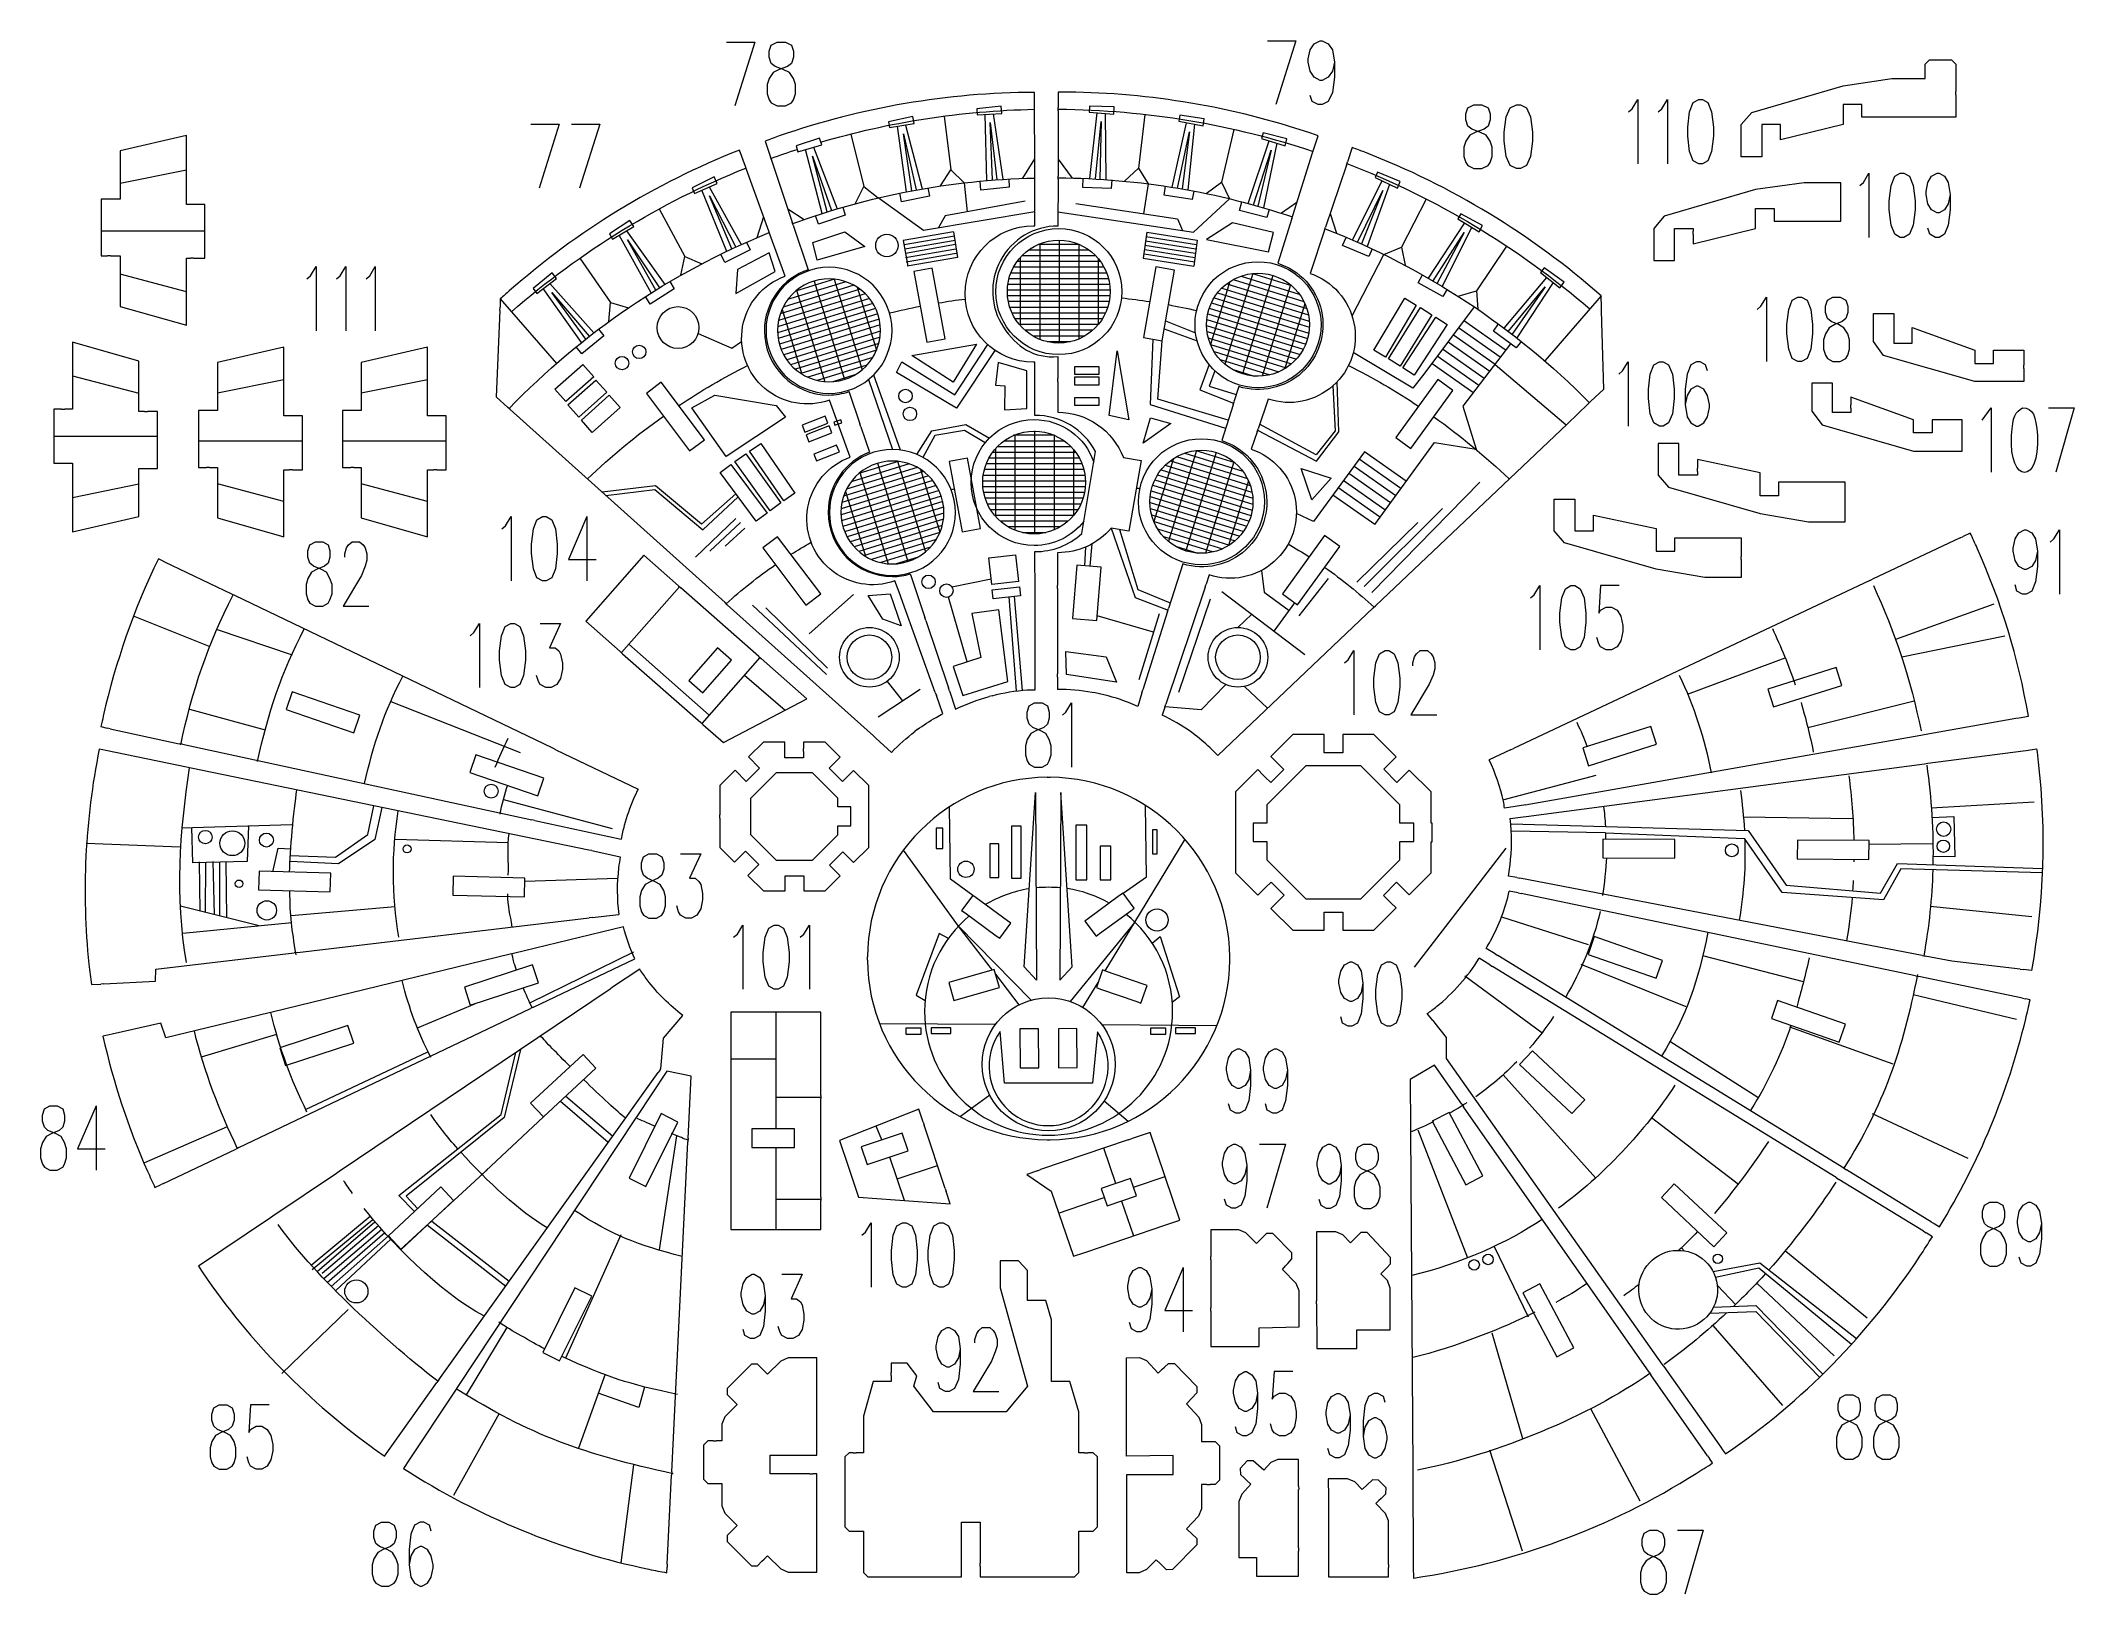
# Model space of a CAD drawing. Header units: inches. Extents: x -7.1 to 7.1, y -5.5 to 5.4.
import ezdxf

# ---------------------------------------------------------------- set-up
doc = ezdxf.new("R2010")
doc.units = ezdxf.units.IN
doc.header["$MEASUREMENT"] = 0
doc.layers.add('Layer 1', color=7, linetype='Continuous')

msp = doc.modelspace()

# ---------------------------------------------------------------- linework, layer by layer
at = {"layer": 'Layer 1', "color": 5, "lineweight": 9}
for points in [[(0.072, 3.03), (0.244, 3.03), (0.244, 3.082), (0.072, 3.082), (0.072, 3.03)], [(0.072, 2.957), (0.244, 2.957), (0.244, 3.009), (0.072, 3.009), (0.072, 2.957)], [(0.072, 2.814), (0.244, 2.814), (0.244, 2.866), (0.072, 2.866), (0.072, 2.814)], [(-0.894, -0.28), (-0.847, -0.28), (-0.847, -0.14), (-0.894, -0.14), (-0.894, -0.28)], [(-0.368, -0.489), (-0.3, -0.489), (-0.3, -0.124), (-0.368, -0.124), (-0.368, -0.489)], [(0.08, -0.499), (0.158, -0.499), (0.158, -0.119), (0.08, -0.119), (0.08, -0.499)], [(-0.519, -0.483), (-0.456, -0.483), (-0.456, -0.249), (-0.519, -0.249), (-0.519, -0.483)], [(0.252, -0.499), (0.325, -0.499), (0.325, -0.265), (0.252, -0.265), (0.252, -0.499)], [(0.617, -0.317), (0.648, -0.317), (0.648, -0.15), (0.617, -0.15), (0.617, -0.317)], [(-1.105, -1.577), (-0.998, -1.577), (-0.998, -1.535), (-1.105, -1.535), (-1.105, -1.577)], [(-0.93, -1.572), (-0.792, -1.572), (-0.792, -1.533), (-0.93, -1.533), (-0.93, -1.572)], [(0.603, -1.577), (0.71, -1.577), (0.71, -1.535), (0.603, -1.535), (0.603, -1.577)], [(0.778, -1.572), (0.916, -1.572), (0.916, -1.533), (0.778, -1.533), (0.778, -1.572)]]:
    msp.add_lwpolyline(points, close=True, dxfattribs=at)
for centre, major_axis in [((-1.238, 3.929), (0, 0.0781)), ((-3.087, 3.108), (0, 0.0469)), ((-2.967, 3.186), (0, 0.0469)), ((-1.108, 2.878), (0, 0.0469)), ((-1.077, 2.753), (0, 0.0469)), ((-0.947, 1.581), (0, 0.0469)), ((-0.822, 1.519), (0, 0.0469)), ((-1.36, 1.054), (0, 0.156)), ((1.213, 1.054), (0, 0.156)), ((-4.001, 0.119), (0, 0.0486)), ((6.14, -0.146), (0, 0.0503)), ((-5.996, -0.201), (0, 0.0469)), ((-5.808, -0.244), (0, 0.0868)), ((-5.57, -0.222), (0, 0.0486)), ((-4.588, -0.284), (0, 0.0278)), ((4.661, -0.294), (0, 0.0451)), ((6.138, -0.265), (0, 0.0434)), ((-0.686, -0.426), (0, 0.0573)), ((-5.761, -0.527), (0, 0.026)), ((-5.567, -0.713), (0, 0.0677)), ((0.648, -0.78), (0, 0.0781)), ((2.959, -3.15), (0, 0.0365)), ((4.563, -3.145), (0, 0.033)), ((2.862, -3.188), (0, 0.0365)), ((-4.942, -3.373), (0, 0.0809))]:
    msp.add_ellipse(centre, major_axis=major_axis, ratio=1, dxfattribs=at)
at = {"layer": 'Layer 1', "color": 1, "lineweight": 9}
for centre, major_axis in [((-0.038, 3.607), (0, 0.44)), ((-0.038, 3.607), (0, 0.359)), ((-2.696, 3.356), (0, 0.146)), ((-0.21, 2.274), (0, 0.359)), ((-1.36, 1.054), (0, 0.208)), ((1.213, 1.054), (0, 0.208)), ((-0.109, -1.788), (0, 0.464))]:
    msp.add_ellipse(centre, major_axis=major_axis, ratio=1, dxfattribs=at)
for points, knots in [([(-2.357, 5.349), (-2.357, 5.349), (-2.159, 5.349), (-2.159, 5.349), (-2.159, 5.349), (-2.159, 5.349), (-2.3, 4.903), (-2.3, 4.903)], [0, 0, 0, 0, 0.333333, 0.333333, 0.333333, 0.333333, 1, 1, 1, 1]), ([(-2.003, 5.349), (-2.003, 5.349), (-2.045, 5.328), (-2.045, 5.328), (-2.045, 5.328), (-2.045, 5.328), (-2.06, 5.286), (-2.06, 5.286), (-2.06, 5.286), (-2.06, 5.286), (-2.06, 5.243), (-2.06, 5.243), (-2.06, 5.243), (-2.06, 5.243), (-2.045, 5.2), (-2.045, 5.2), (-2.045, 5.2), (-2.045, 5.2), (-2.018, 5.179), (-2.018, 5.179), (-2.018, 5.179), (-2.018, 5.179), (-1.961, 5.158), (-1.961, 5.158), (-1.961, 5.158), (-1.961, 5.158), (-1.918, 5.137), (-1.918, 5.137), (-1.918, 5.137), (-1.918, 5.137), (-1.89, 5.095), (-1.89, 5.095), (-1.89, 5.095), (-1.89, 5.095), (-1.876, 5.052), (-1.876, 5.052), (-1.876, 5.052), (-1.876, 5.052), (-1.876, 4.988), (-1.876, 4.988), (-1.876, 4.988), (-1.876, 4.988), (-1.89, 4.945), (-1.89, 4.945), (-1.89, 4.945), (-1.89, 4.945), (-1.904, 4.924), (-1.904, 4.924), (-1.904, 4.924), (-1.904, 4.924), (-1.947, 4.903), (-1.947, 4.903), (-1.947, 4.903), (-1.947, 4.903), (-2.003, 4.903), (-2.003, 4.903), (-2.003, 4.903), (-2.003, 4.903), (-2.045, 4.924), (-2.045, 4.924), (-2.045, 4.924), (-2.045, 4.924), (-2.06, 4.945), (-2.06, 4.945), (-2.06, 4.945), (-2.06, 4.945), (-2.074, 4.988), (-2.074, 4.988), (-2.074, 4.988), (-2.074, 4.988), (-2.074, 5.052), (-2.074, 5.052), (-2.074, 5.052), (-2.074, 5.052), (-2.06, 5.095), (-2.06, 5.095), (-2.06, 5.095), (-2.06, 5.095), (-2.031, 5.137), (-2.031, 5.137), (-2.031, 5.137), (-2.031, 5.137), (-1.989, 5.158), (-1.989, 5.158), (-1.989, 5.158), (-1.989, 5.158), (-1.933, 5.179), (-1.933, 5.179), (-1.933, 5.179), (-1.933, 5.179), (-1.904, 5.2), (-1.904, 5.2), (-1.904, 5.2), (-1.904, 5.2), (-1.89, 5.243), (-1.89, 5.243), (-1.89, 5.243), (-1.89, 5.243), (-1.89, 5.286), (-1.89, 5.286), (-1.89, 5.286), (-1.89, 5.286), (-1.904, 5.328), (-1.904, 5.328), (-1.904, 5.328), (-1.904, 5.328), (-1.947, 5.349), (-1.947, 5.349), (-1.947, 5.349), (-1.947, 5.349), (-2.003, 5.349), (-2.003, 5.349)], [0, 0, 0, 0, 0.034483, 0.034483, 0.034483, 0.034483, 0.068966, 0.068966, 0.068966, 0.068966, 0.103448, 0.103448, 0.103448, 0.103448, 0.137931, 0.137931, 0.137931, 0.137931, 0.172414, 0.172414, 0.172414, 0.172414, 0.206897, 0.206897, 0.206897, 0.206897, 0.241379, 0.241379, 0.241379, 0.241379, 0.275862, 0.275862, 0.275862, 0.275862, 0.310345, 0.310345, 0.310345, 0.310345, 0.344828, 0.344828, 0.344828, 0.344828, 0.37931, 0.37931, 0.37931, 0.37931, 0.413793, 0.413793, 0.413793, 0.413793, 0.448276, 0.448276, 0.448276, 0.448276, 0.482759, 0.482759, 0.482759, 0.482759, 0.517241, 0.517241, 0.517241, 0.517241, 0.551724, 0.551724, 0.551724, 0.551724, 0.586207, 0.586207, 0.586207, 0.586207, 0.62069, 0.62069, 0.62069, 0.62069, 0.655172, 0.655172, 0.655172, 0.655172, 0.689655, 0.689655, 0.689655, 0.689655, 0.724138, 0.724138, 0.724138, 0.724138, 0.758621, 0.758621, 0.758621, 0.758621, 0.793103, 0.793103, 0.793103, 0.793103, 0.827586, 0.827586, 0.827586, 0.827586, 0.862069, 0.862069, 0.862069, 0.862069, 0.896552, 0.896552, 0.896552, 0.896552, 0.931034, 0.931034, 0.931034, 0.931034, 1, 1, 1, 1]), ([(1.42, 5.359), (1.42, 5.359), (1.618, 5.359), (1.618, 5.359), (1.618, 5.359), (1.618, 5.359), (1.477, 4.913), (1.477, 4.913)], [0, 0, 0, 0, 0.333333, 0.333333, 0.333333, 0.333333, 1, 1, 1, 1]), ([(1.887, 5.21), (1.887, 5.21), (1.873, 5.146), (1.873, 5.146), (1.873, 5.146), (1.873, 5.146), (1.844, 5.104), (1.844, 5.104), (1.844, 5.104), (1.844, 5.104), (1.802, 5.082), (1.802, 5.082), (1.802, 5.082), (1.802, 5.082), (1.788, 5.082), (1.788, 5.082), (1.788, 5.082), (1.788, 5.082), (1.746, 5.104), (1.746, 5.104), (1.746, 5.104), (1.746, 5.104), (1.717, 5.146), (1.717, 5.146), (1.717, 5.146), (1.717, 5.146), (1.703, 5.21), (1.703, 5.21), (1.703, 5.21), (1.703, 5.21), (1.703, 5.232), (1.703, 5.232), (1.703, 5.232), (1.703, 5.232), (1.717, 5.295), (1.717, 5.295), (1.717, 5.295), (1.717, 5.295), (1.746, 5.337), (1.746, 5.337), (1.746, 5.337), (1.746, 5.337), (1.788, 5.359), (1.788, 5.359), (1.788, 5.359), (1.788, 5.359), (1.802, 5.359), (1.802, 5.359), (1.802, 5.359), (1.802, 5.359), (1.844, 5.337), (1.844, 5.337), (1.844, 5.337), (1.844, 5.337), (1.873, 5.295), (1.873, 5.295), (1.873, 5.295), (1.873, 5.295), (1.887, 5.21), (1.887, 5.21), (1.887, 5.21), (1.887, 5.21), (1.887, 5.104), (1.887, 5.104), (1.887, 5.104), (1.887, 5.104), (1.873, 4.998), (1.873, 4.998), (1.873, 4.998), (1.873, 4.998), (1.844, 4.934), (1.844, 4.934), (1.844, 4.934), (1.844, 4.934), (1.802, 4.913), (1.802, 4.913), (1.802, 4.913), (1.802, 4.913), (1.774, 4.913), (1.774, 4.913), (1.774, 4.913), (1.774, 4.913), (1.732, 4.934), (1.732, 4.934), (1.732, 4.934), (1.732, 4.934), (1.717, 4.977), (1.717, 4.977)], [0, 0, 0, 0, 0.043478, 0.043478, 0.043478, 0.043478, 0.086957, 0.086957, 0.086957, 0.086957, 0.130435, 0.130435, 0.130435, 0.130435, 0.173913, 0.173913, 0.173913, 0.173913, 0.217391, 0.217391, 0.217391, 0.217391, 0.26087, 0.26087, 0.26087, 0.26087, 0.304348, 0.304348, 0.304348, 0.304348, 0.347826, 0.347826, 0.347826, 0.347826, 0.391304, 0.391304, 0.391304, 0.391304, 0.434783, 0.434783, 0.434783, 0.434783, 0.478261, 0.478261, 0.478261, 0.478261, 0.521739, 0.521739, 0.521739, 0.521739, 0.565217, 0.565217, 0.565217, 0.565217, 0.608696, 0.608696, 0.608696, 0.608696, 0.652174, 0.652174, 0.652174, 0.652174, 0.695652, 0.695652, 0.695652, 0.695652, 0.73913, 0.73913, 0.73913, 0.73913, 0.782609, 0.782609, 0.782609, 0.782609, 0.826087, 0.826087, 0.826087, 0.826087, 0.869565, 0.869565, 0.869565, 0.869565, 0.913043, 0.913043, 0.913043, 0.913043, 1, 1, 1, 1]), ([(-1.219, 4.752), (-1.219, 4.752), (-1.226, 4.793), (-1.226, 4.793), (-1.226, 4.793), (-1.226, 4.793), (-1.058, 4.829), (-1.058, 4.829), (-1.058, 4.829), (-1.058, 4.829), (-1.048, 4.78), (-1.048, 4.78), (-1.048, 4.78), (-1.048, 4.78), (-1.219, 4.752), (-1.219, 4.752)], [0, 0, 0, 0, 0.2, 0.2, 0.2, 0.2, 0.4, 0.4, 0.4, 0.4, 0.6, 0.6, 0.6, 0.6, 1, 1, 1, 1]), ([(-0.608, 4.841), (-0.608, 4.841), (-0.611, 4.883), (-0.611, 4.883), (-0.611, 4.883), (-0.611, 4.883), (-0.44, 4.901), (-0.44, 4.901), (-0.44, 4.901), (-0.44, 4.901), (-0.436, 4.851), (-0.436, 4.851), (-0.436, 4.851), (-0.436, 4.851), (-0.608, 4.841), (-0.608, 4.841)], [0, 0, 0, 0, 0.2, 0.2, 0.2, 0.2, 0.4, 0.4, 0.4, 0.4, 0.6, 0.6, 0.6, 0.6, 1, 1, 1, 1]), ([(0.174, 4.859), (0.174, 4.859), (0.177, 4.901), (0.177, 4.901), (0.177, 4.901), (0.177, 4.901), (0.348, 4.896), (0.348, 4.896), (0.348, 4.896), (0.348, 4.896), (0.346, 4.846), (0.346, 4.846), (0.346, 4.846), (0.346, 4.846), (0.174, 4.859), (0.174, 4.859)], [0, 0, 0, 0, 0.2, 0.2, 0.2, 0.2, 0.4, 0.4, 0.4, 0.4, 0.6, 0.6, 0.6, 0.6, 1, 1, 1, 1]), ([(0.8, 4.796), (0.8, 4.796), (0.807, 4.838), (0.807, 4.838), (0.807, 4.838), (0.807, 4.838), (0.977, 4.814), (0.977, 4.814), (0.977, 4.814), (0.977, 4.814), (0.969, 4.764), (0.969, 4.764), (0.969, 4.764), (0.969, 4.764), (0.8, 4.796), (0.8, 4.796)], [0, 0, 0, 0, 0.2, 0.2, 0.2, 0.2, 0.4, 0.4, 0.4, 0.4, 0.6, 0.6, 0.6, 0.6, 1, 1, 1, 1]), ([(2.86, 4.912), (2.86, 4.912), (2.817, 4.891), (2.817, 4.891), (2.817, 4.891), (2.817, 4.891), (2.803, 4.849), (2.803, 4.849), (2.803, 4.849), (2.803, 4.849), (2.803, 4.806), (2.803, 4.806), (2.803, 4.806), (2.803, 4.806), (2.817, 4.763), (2.817, 4.763), (2.817, 4.763), (2.817, 4.763), (2.846, 4.742), (2.846, 4.742), (2.846, 4.742), (2.846, 4.742), (2.902, 4.721), (2.902, 4.721), (2.902, 4.721), (2.902, 4.721), (2.945, 4.699), (2.945, 4.699), (2.945, 4.699), (2.945, 4.699), (2.973, 4.657), (2.973, 4.657), (2.973, 4.657), (2.973, 4.657), (2.987, 4.615), (2.987, 4.615), (2.987, 4.615), (2.987, 4.615), (2.987, 4.551), (2.987, 4.551), (2.987, 4.551), (2.987, 4.551), (2.973, 4.508), (2.973, 4.508), (2.973, 4.508), (2.973, 4.508), (2.959, 4.487), (2.959, 4.487), (2.959, 4.487), (2.959, 4.487), (2.916, 4.466), (2.916, 4.466), (2.916, 4.466), (2.916, 4.466), (2.86, 4.466), (2.86, 4.466), (2.86, 4.466), (2.86, 4.466), (2.817, 4.487), (2.817, 4.487), (2.817, 4.487), (2.817, 4.487), (2.803, 4.508), (2.803, 4.508), (2.803, 4.508), (2.803, 4.508), (2.789, 4.551), (2.789, 4.551), (2.789, 4.551), (2.789, 4.551), (2.789, 4.615), (2.789, 4.615), (2.789, 4.615), (2.789, 4.615), (2.803, 4.657), (2.803, 4.657), (2.803, 4.657), (2.803, 4.657), (2.831, 4.699), (2.831, 4.699), (2.831, 4.699), (2.831, 4.699), (2.874, 4.721), (2.874, 4.721), (2.874, 4.721), (2.874, 4.721), (2.931, 4.742), (2.931, 4.742), (2.931, 4.742), (2.931, 4.742), (2.959, 4.763), (2.959, 4.763), (2.959, 4.763), (2.959, 4.763), (2.973, 4.806), (2.973, 4.806), (2.973, 4.806), (2.973, 4.806), (2.973, 4.849), (2.973, 4.849), (2.973, 4.849), (2.973, 4.849), (2.959, 4.891), (2.959, 4.891), (2.959, 4.891), (2.959, 4.891), (2.916, 4.912), (2.916, 4.912), (2.916, 4.912), (2.916, 4.912), (2.86, 4.912), (2.86, 4.912)], [0, 0, 0, 0, 0.034483, 0.034483, 0.034483, 0.034483, 0.068966, 0.068966, 0.068966, 0.068966, 0.103448, 0.103448, 0.103448, 0.103448, 0.137931, 0.137931, 0.137931, 0.137931, 0.172414, 0.172414, 0.172414, 0.172414, 0.206897, 0.206897, 0.206897, 0.206897, 0.241379, 0.241379, 0.241379, 0.241379, 0.275862, 0.275862, 0.275862, 0.275862, 0.310345, 0.310345, 0.310345, 0.310345, 0.344828, 0.344828, 0.344828, 0.344828, 0.37931, 0.37931, 0.37931, 0.37931, 0.413793, 0.413793, 0.413793, 0.413793, 0.448276, 0.448276, 0.448276, 0.448276, 0.482759, 0.482759, 0.482759, 0.482759, 0.517241, 0.517241, 0.517241, 0.517241, 0.551724, 0.551724, 0.551724, 0.551724, 0.586207, 0.586207, 0.586207, 0.586207, 0.62069, 0.62069, 0.62069, 0.62069, 0.655172, 0.655172, 0.655172, 0.655172, 0.689655, 0.689655, 0.689655, 0.689655, 0.724138, 0.724138, 0.724138, 0.724138, 0.758621, 0.758621, 0.758621, 0.758621, 0.793103, 0.793103, 0.793103, 0.793103, 0.827586, 0.827586, 0.827586, 0.827586, 0.862069, 0.862069, 0.862069, 0.862069, 0.896552, 0.896552, 0.896552, 0.896552, 0.931034, 0.931034, 0.931034, 0.931034, 1, 1, 1, 1]), ([(3.157, 4.912), (3.157, 4.912), (3.114, 4.891), (3.114, 4.891), (3.114, 4.891), (3.114, 4.891), (3.086, 4.827), (3.086, 4.827), (3.086, 4.827), (3.086, 4.827), (3.072, 4.721), (3.072, 4.721), (3.072, 4.721), (3.072, 4.721), (3.072, 4.657), (3.072, 4.657), (3.072, 4.657), (3.072, 4.657), (3.086, 4.551), (3.086, 4.551), (3.086, 4.551), (3.086, 4.551), (3.114, 4.487), (3.114, 4.487), (3.114, 4.487), (3.114, 4.487), (3.157, 4.466), (3.157, 4.466), (3.157, 4.466), (3.157, 4.466), (3.185, 4.466), (3.185, 4.466), (3.185, 4.466), (3.185, 4.466), (3.228, 4.487), (3.228, 4.487), (3.228, 4.487), (3.228, 4.487), (3.256, 4.551), (3.256, 4.551), (3.256, 4.551), (3.256, 4.551), (3.27, 4.657), (3.27, 4.657), (3.27, 4.657), (3.27, 4.657), (3.27, 4.721), (3.27, 4.721), (3.27, 4.721), (3.27, 4.721), (3.256, 4.827), (3.256, 4.827), (3.256, 4.827), (3.256, 4.827), (3.228, 4.891), (3.228, 4.891), (3.228, 4.891), (3.228, 4.891), (3.185, 4.912), (3.185, 4.912), (3.185, 4.912), (3.185, 4.912), (3.157, 4.912), (3.157, 4.912)], [0, 0, 0, 0, 0.058824, 0.058824, 0.058824, 0.058824, 0.117647, 0.117647, 0.117647, 0.117647, 0.176471, 0.176471, 0.176471, 0.176471, 0.235294, 0.235294, 0.235294, 0.235294, 0.294118, 0.294118, 0.294118, 0.294118, 0.352941, 0.352941, 0.352941, 0.352941, 0.411765, 0.411765, 0.411765, 0.411765, 0.470588, 0.470588, 0.470588, 0.470588, 0.529412, 0.529412, 0.529412, 0.529412, 0.588235, 0.588235, 0.588235, 0.588235, 0.647059, 0.647059, 0.647059, 0.647059, 0.705882, 0.705882, 0.705882, 0.705882, 0.764706, 0.764706, 0.764706, 0.764706, 0.823529, 0.823529, 0.823529, 0.823529, 0.882353, 0.882353, 0.882353, 0.882353, 1, 1, 1, 1]), ([(3.94, 4.862), (3.94, 4.862), (3.966, 4.884), (3.966, 4.884), (3.966, 4.884), (3.966, 4.884), (4.005, 4.948), (4.005, 4.948), (4.005, 4.948), (4.005, 4.948), (4.005, 4.5), (4.005, 4.5)], [0, 0, 0, 0, 0.25, 0.25, 0.25, 0.25, 0.5, 0.5, 0.5, 0.5, 1, 1, 1, 1]), ([(4.146, 4.862), (4.146, 4.862), (4.172, 4.884), (4.172, 4.884), (4.172, 4.884), (4.172, 4.884), (4.211, 4.948), (4.211, 4.948), (4.211, 4.948), (4.211, 4.948), (4.211, 4.5), (4.211, 4.5)], [0, 0, 0, 0, 0.25, 0.25, 0.25, 0.25, 0.5, 0.5, 0.5, 0.5, 1, 1, 1, 1]), ([(4.43, 4.948), (4.43, 4.948), (4.392, 4.927), (4.392, 4.927), (4.392, 4.927), (4.392, 4.927), (4.366, 4.862), (4.366, 4.862), (4.366, 4.862), (4.366, 4.862), (4.353, 4.756), (4.353, 4.756), (4.353, 4.756), (4.353, 4.756), (4.353, 4.692), (4.353, 4.692), (4.353, 4.692), (4.353, 4.692), (4.366, 4.585), (4.366, 4.585), (4.366, 4.585), (4.366, 4.585), (4.392, 4.521), (4.392, 4.521), (4.392, 4.521), (4.392, 4.521), (4.43, 4.5), (4.43, 4.5), (4.43, 4.5), (4.43, 4.5), (4.456, 4.5), (4.456, 4.5), (4.456, 4.5), (4.456, 4.5), (4.494, 4.521), (4.494, 4.521), (4.494, 4.521), (4.494, 4.521), (4.52, 4.585), (4.52, 4.585), (4.52, 4.585), (4.52, 4.585), (4.533, 4.692), (4.533, 4.692), (4.533, 4.692), (4.533, 4.692), (4.533, 4.756), (4.533, 4.756), (4.533, 4.756), (4.533, 4.756), (4.52, 4.862), (4.52, 4.862), (4.52, 4.862), (4.52, 4.862), (4.494, 4.927), (4.494, 4.927), (4.494, 4.927), (4.494, 4.927), (4.456, 4.948), (4.456, 4.948), (4.456, 4.948), (4.456, 4.948), (4.43, 4.948), (4.43, 4.948)], [0, 0, 0, 0, 0.058824, 0.058824, 0.058824, 0.058824, 0.117647, 0.117647, 0.117647, 0.117647, 0.176471, 0.176471, 0.176471, 0.176471, 0.235294, 0.235294, 0.235294, 0.235294, 0.294118, 0.294118, 0.294118, 0.294118, 0.352941, 0.352941, 0.352941, 0.352941, 0.411765, 0.411765, 0.411765, 0.411765, 0.470588, 0.470588, 0.470588, 0.470588, 0.529412, 0.529412, 0.529412, 0.529412, 0.588235, 0.588235, 0.588235, 0.588235, 0.647059, 0.647059, 0.647059, 0.647059, 0.705882, 0.705882, 0.705882, 0.705882, 0.764706, 0.764706, 0.764706, 0.764706, 0.823529, 0.823529, 0.823529, 0.823529, 0.882353, 0.882353, 0.882353, 0.882353, 1, 1, 1, 1]), ([(-3.723, 4.776), (-3.723, 4.776), (-3.525, 4.776), (-3.525, 4.776), (-3.525, 4.776), (-3.525, 4.776), (-3.666, 4.33), (-3.666, 4.33)], [0, 0, 0, 0, 0.333333, 0.333333, 0.333333, 0.333333, 1, 1, 1, 1]), ([(-3.44, 4.776), (-3.44, 4.776), (-3.242, 4.776), (-3.242, 4.776), (-3.242, 4.776), (-3.242, 4.776), (-3.384, 4.33), (-3.384, 4.33)], [0, 0, 0, 0, 0.333333, 0.333333, 0.333333, 0.333333, 1, 1, 1, 1]), ([(1.377, 4.676), (1.377, 4.676), (1.389, 4.716), (1.389, 4.716), (1.389, 4.716), (1.389, 4.716), (1.555, 4.674), (1.555, 4.674), (1.555, 4.674), (1.555, 4.674), (1.543, 4.626), (1.543, 4.626), (1.543, 4.626), (1.543, 4.626), (1.377, 4.676), (1.377, 4.676)], [0, 0, 0, 0, 0.2, 0.2, 0.2, 0.2, 0.4, 0.4, 0.4, 0.4, 0.6, 0.6, 0.6, 0.6, 1, 1, 1, 1]), ([(-1.859, 4.583), (-1.859, 4.583), (-1.871, 4.624), (-1.871, 4.624), (-1.871, 4.624), (-1.871, 4.624), (-1.709, 4.679), (-1.709, 4.679), (-1.709, 4.679), (-1.709, 4.679), (-1.693, 4.632), (-1.693, 4.632), (-1.693, 4.632), (-1.693, 4.632), (-1.859, 4.583), (-1.859, 4.583)], [0, 0, 0, 0, 0.2, 0.2, 0.2, 0.2, 0.4, 0.4, 0.4, 0.4, 0.6, 0.6, 0.6, 0.6, 1, 1, 1, 1]), ([(-2.581, 4.293), (-2.581, 4.293), (-2.598, 4.331), (-2.598, 4.331), (-2.598, 4.331), (-2.598, 4.331), (-2.445, 4.408), (-2.445, 4.408), (-2.445, 4.408), (-2.445, 4.408), (-2.423, 4.363), (-2.423, 4.363), (-2.423, 4.363), (-2.423, 4.363), (-2.581, 4.293), (-2.581, 4.293)], [0, 0, 0, 0, 0.2, 0.2, 0.2, 0.2, 0.4, 0.4, 0.4, 0.4, 0.6, 0.6, 0.6, 0.6, 1, 1, 1, 1]), ([(2.17, 4.403), (2.17, 4.403), (2.187, 4.441), (2.187, 4.441), (2.187, 4.441), (2.187, 4.441), (2.346, 4.376), (2.346, 4.376), (2.346, 4.376), (2.346, 4.376), (2.326, 4.33), (2.326, 4.33), (2.326, 4.33), (2.326, 4.33), (2.17, 4.403), (2.17, 4.403)], [0, 0, 0, 0, 0.2, 0.2, 0.2, 0.2, 0.4, 0.4, 0.4, 0.4, 0.6, 0.6, 0.6, 0.6, 1, 1, 1, 1]), ([(5.554, 4.349), (5.554, 4.349), (5.58, 4.37), (5.58, 4.37), (5.58, 4.37), (5.58, 4.37), (5.618, 4.434), (5.618, 4.434), (5.618, 4.434), (5.618, 4.434), (5.618, 3.986), (5.618, 3.986)], [0, 0, 0, 0, 0.25, 0.25, 0.25, 0.25, 0.5, 0.5, 0.5, 0.5, 1, 1, 1, 1]), ([(5.837, 4.434), (5.837, 4.434), (5.798, 4.413), (5.798, 4.413), (5.798, 4.413), (5.798, 4.413), (5.773, 4.349), (5.773, 4.349), (5.773, 4.349), (5.773, 4.349), (5.76, 4.242), (5.76, 4.242), (5.76, 4.242), (5.76, 4.242), (5.76, 4.178), (5.76, 4.178), (5.76, 4.178), (5.76, 4.178), (5.773, 4.071), (5.773, 4.071), (5.773, 4.071), (5.773, 4.071), (5.798, 4.007), (5.798, 4.007), (5.798, 4.007), (5.798, 4.007), (5.837, 3.986), (5.837, 3.986), (5.837, 3.986), (5.837, 3.986), (5.863, 3.986), (5.863, 3.986), (5.863, 3.986), (5.863, 3.986), (5.902, 4.007), (5.902, 4.007), (5.902, 4.007), (5.902, 4.007), (5.927, 4.071), (5.927, 4.071), (5.927, 4.071), (5.927, 4.071), (5.94, 4.178), (5.94, 4.178), (5.94, 4.178), (5.94, 4.178), (5.94, 4.242), (5.94, 4.242), (5.94, 4.242), (5.94, 4.242), (5.927, 4.349), (5.927, 4.349), (5.927, 4.349), (5.927, 4.349), (5.902, 4.413), (5.902, 4.413), (5.902, 4.413), (5.902, 4.413), (5.863, 4.434), (5.863, 4.434), (5.863, 4.434), (5.863, 4.434), (5.837, 4.434), (5.837, 4.434)], [0, 0, 0, 0, 0.058824, 0.058824, 0.058824, 0.058824, 0.117647, 0.117647, 0.117647, 0.117647, 0.176471, 0.176471, 0.176471, 0.176471, 0.235294, 0.235294, 0.235294, 0.235294, 0.294118, 0.294118, 0.294118, 0.294118, 0.352941, 0.352941, 0.352941, 0.352941, 0.411765, 0.411765, 0.411765, 0.411765, 0.470588, 0.470588, 0.470588, 0.470588, 0.529412, 0.529412, 0.529412, 0.529412, 0.588235, 0.588235, 0.588235, 0.588235, 0.647059, 0.647059, 0.647059, 0.647059, 0.705882, 0.705882, 0.705882, 0.705882, 0.764706, 0.764706, 0.764706, 0.764706, 0.823529, 0.823529, 0.823529, 0.823529, 0.882353, 0.882353, 0.882353, 0.882353, 1, 1, 1, 1]), ([(6.185, 4.284), (6.185, 4.284), (6.172, 4.22), (6.172, 4.22), (6.172, 4.22), (6.172, 4.22), (6.146, 4.178), (6.146, 4.178), (6.146, 4.178), (6.146, 4.178), (6.108, 4.156), (6.108, 4.156), (6.108, 4.156), (6.108, 4.156), (6.095, 4.156), (6.095, 4.156), (6.095, 4.156), (6.095, 4.156), (6.056, 4.178), (6.056, 4.178), (6.056, 4.178), (6.056, 4.178), (6.03, 4.22), (6.03, 4.22), (6.03, 4.22), (6.03, 4.22), (6.018, 4.284), (6.018, 4.284), (6.018, 4.284), (6.018, 4.284), (6.018, 4.306), (6.018, 4.306), (6.018, 4.306), (6.018, 4.306), (6.03, 4.37), (6.03, 4.37), (6.03, 4.37), (6.03, 4.37), (6.056, 4.413), (6.056, 4.413), (6.056, 4.413), (6.056, 4.413), (6.095, 4.434), (6.095, 4.434), (6.095, 4.434), (6.095, 4.434), (6.108, 4.434), (6.108, 4.434), (6.108, 4.434), (6.108, 4.434), (6.146, 4.413), (6.146, 4.413), (6.146, 4.413), (6.146, 4.413), (6.172, 4.37), (6.172, 4.37), (6.172, 4.37), (6.172, 4.37), (6.185, 4.284), (6.185, 4.284), (6.185, 4.284), (6.185, 4.284), (6.185, 4.178), (6.185, 4.178), (6.185, 4.178), (6.185, 4.178), (6.172, 4.071), (6.172, 4.071), (6.172, 4.071), (6.172, 4.071), (6.146, 4.007), (6.146, 4.007), (6.146, 4.007), (6.146, 4.007), (6.108, 3.986), (6.108, 3.986), (6.108, 3.986), (6.108, 3.986), (6.082, 3.986), (6.082, 3.986), (6.082, 3.986), (6.082, 3.986), (6.043, 4.007), (6.043, 4.007), (6.043, 4.007), (6.043, 4.007), (6.03, 4.05), (6.03, 4.05)], [0, 0, 0, 0, 0.043478, 0.043478, 0.043478, 0.043478, 0.086957, 0.086957, 0.086957, 0.086957, 0.130435, 0.130435, 0.130435, 0.130435, 0.173913, 0.173913, 0.173913, 0.173913, 0.217391, 0.217391, 0.217391, 0.217391, 0.26087, 0.26087, 0.26087, 0.26087, 0.304348, 0.304348, 0.304348, 0.304348, 0.347826, 0.347826, 0.347826, 0.347826, 0.391304, 0.391304, 0.391304, 0.391304, 0.434783, 0.434783, 0.434783, 0.434783, 0.478261, 0.478261, 0.478261, 0.478261, 0.521739, 0.521739, 0.521739, 0.521739, 0.565217, 0.565217, 0.565217, 0.565217, 0.608696, 0.608696, 0.608696, 0.608696, 0.652174, 0.652174, 0.652174, 0.652174, 0.695652, 0.695652, 0.695652, 0.695652, 0.73913, 0.73913, 0.73913, 0.73913, 0.782609, 0.782609, 0.782609, 0.782609, 0.826087, 0.826087, 0.826087, 0.826087, 0.869565, 0.869565, 0.869565, 0.869565, 0.913043, 0.913043, 0.913043, 0.913043, 1, 1, 1, 1]), ([(-0.951, 4.331), (-0.951, 4.331), (-0.941, 4.273), (-0.941, 4.273), (-0.941, 4.273), (-0.941, 4.273), (-1.135, 4.233), (-1.135, 4.233), (-1.135, 4.233), (-1.135, 4.233), (-1.148, 4.295), (-1.148, 4.295)], [0, 0, 0, 0, 0.25, 0.25, 0.25, 0.25, 0.5, 0.5, 0.5, 0.5, 1, 1, 1, 1]), ([(-0.387, 4.394), (-0.387, 4.394), (-0.384, 4.336), (-0.384, 4.336), (-0.384, 4.336), (-0.384, 4.336), (-0.581, 4.316), (-0.581, 4.316), (-0.581, 4.316), (-0.581, 4.316), (-0.587, 4.379), (-0.587, 4.379)], [0, 0, 0, 0, 0.25, 0.25, 0.25, 0.25, 0.5, 0.5, 0.5, 0.5, 1, 1, 1, 1]), ([(0.332, 4.387), (0.332, 4.387), (0.327, 4.328), (0.327, 4.328), (0.327, 4.328), (0.327, 4.328), (0.13, 4.335), (0.13, 4.335), (0.13, 4.335), (0.13, 4.335), (0.132, 4.399), (0.132, 4.399)], [0, 0, 0, 0, 0.25, 0.25, 0.25, 0.25, 0.5, 0.5, 0.5, 0.5, 1, 1, 1, 1]), ([(0.905, 4.309), (0.905, 4.309), (0.894, 4.251), (0.894, 4.251), (0.894, 4.251), (0.894, 4.251), (0.698, 4.281), (0.698, 4.281), (0.698, 4.281), (0.698, 4.281), (0.708, 4.343), (0.708, 4.343)], [0, 0, 0, 0, 0.25, 0.25, 0.25, 0.25, 0.5, 0.5, 0.5, 0.5, 1, 1, 1, 1]), ([(-1.545, 4.197), (-1.545, 4.197), (-1.529, 4.14), (-1.529, 4.14), (-1.529, 4.14), (-1.529, 4.14), (-1.716, 4.078), (-1.716, 4.078), (-1.716, 4.078), (-1.716, 4.078), (-1.736, 4.138), (-1.736, 4.138)], [0, 0, 0, 0, 0.25, 0.25, 0.25, 0.25, 0.5, 0.5, 0.5, 0.5, 1, 1, 1, 1]), ([(1.432, 4.18), (1.432, 4.18), (1.415, 4.124), (1.415, 4.124), (1.415, 4.124), (1.415, 4.124), (1.223, 4.173), (1.223, 4.173), (1.223, 4.173), (1.223, 4.173), (1.239, 4.234), (1.239, 4.234)], [0, 0, 0, 0, 0.25, 0.25, 0.25, 0.25, 0.5, 0.5, 0.5, 0.5, 1, 1, 1, 1]), ([(2.748, 4.116), (2.748, 4.116), (2.77, 4.151), (2.77, 4.151), (2.77, 4.151), (2.77, 4.151), (2.92, 4.069), (2.92, 4.069), (2.92, 4.069), (2.92, 4.069), (2.896, 4.025), (2.896, 4.025), (2.896, 4.025), (2.896, 4.025), (2.748, 4.116), (2.748, 4.116)], [0, 0, 0, 0, 0.2, 0.2, 0.2, 0.2, 0.4, 0.4, 0.4, 0.4, 0.6, 0.6, 0.6, 0.6, 1, 1, 1, 1]), ([(-3.154, 3.974), (-3.154, 3.974), (-3.175, 4.01), (-3.175, 4.01), (-3.175, 4.01), (-3.175, 4.01), (-3.032, 4.104), (-3.032, 4.104), (-3.032, 4.104), (-3.032, 4.104), (-3.005, 4.061), (-3.005, 4.061), (-3.005, 4.061), (-3.005, 4.061), (-3.154, 3.974), (-3.154, 3.974)], [0, 0, 0, 0, 0.2, 0.2, 0.2, 0.2, 0.4, 0.4, 0.4, 0.4, 0.6, 0.6, 0.6, 0.6, 1, 1, 1, 1]), ([(1.176, 4.087), (1.176, 4.087), (1.462, 4.019), (1.462, 4.019), (1.462, 4.019), (1.462, 4.019), (1.426, 3.884), (1.426, 3.884), (1.426, 3.884), (1.426, 3.884), (0.994, 3.972), (0.994, 3.972), (0.994, 3.972), (0.994, 3.972), (1.176, 4.087), (1.176, 4.087)], [0, 0, 0, 0, 0.2, 0.2, 0.2, 0.2, 0.4, 0.4, 0.4, 0.4, 0.6, 0.6, 0.6, 0.6, 1, 1, 1, 1]), ([(2.151, 3.905), (2.151, 3.905), (2.126, 3.852), (2.126, 3.852), (2.126, 3.852), (2.126, 3.852), (1.944, 3.928), (1.944, 3.928), (1.944, 3.928), (1.944, 3.928), (1.969, 3.986), (1.969, 3.986)], [0, 0, 0, 0, 0.25, 0.25, 0.25, 0.25, 0.5, 0.5, 0.5, 0.5, 1, 1, 1, 1]), ([(-2.217, 3.952), (-2.217, 3.952), (-2.193, 3.898), (-2.193, 3.898), (-2.193, 3.898), (-2.193, 3.898), (-2.37, 3.811), (-2.37, 3.811), (-2.37, 3.811), (-2.37, 3.811), (-2.398, 3.868), (-2.398, 3.868)], [0, 0, 0, 0, 0.25, 0.25, 0.25, 0.25, 0.5, 0.5, 0.5, 0.5, 1, 1, 1, 1]), ([(1.223, 2.955), (1.455, 2.884), (1.701, 3.014), (1.773, 3.246), (1.773, 3.246), (1.845, 3.478), (1.715, 3.724), (1.483, 3.796), (1.483, 3.796), (1.251, 3.868), (1.004, 3.738), (0.933, 3.506), (0.933, 3.506), (0.861, 3.273), (0.991, 3.027), (1.223, 2.955)], [0, 0, 0, 0, 0.2, 0.2, 0.2, 0.2, 0.4, 0.4, 0.4, 0.4, 0.6, 0.6, 0.6, 0.6, 1, 1, 1, 1]), ([(-5.287, 3.696), (-5.287, 3.696), (-5.261, 3.718), (-5.261, 3.718), (-5.261, 3.718), (-5.261, 3.718), (-5.222, 3.782), (-5.222, 3.782), (-5.222, 3.782), (-5.222, 3.782), (-5.222, 3.333), (-5.222, 3.333)], [0, 0, 0, 0, 0.25, 0.25, 0.25, 0.25, 0.5, 0.5, 0.5, 0.5, 1, 1, 1, 1]), ([(-5.081, 3.696), (-5.081, 3.696), (-5.055, 3.718), (-5.055, 3.718), (-5.055, 3.718), (-5.055, 3.718), (-5.016, 3.782), (-5.016, 3.782), (-5.016, 3.782), (-5.016, 3.782), (-5.016, 3.333), (-5.016, 3.333)], [0, 0, 0, 0, 0.25, 0.25, 0.25, 0.25, 0.5, 0.5, 0.5, 0.5, 1, 1, 1, 1]), ([(-4.874, 3.696), (-4.874, 3.696), (-4.849, 3.718), (-4.849, 3.718), (-4.849, 3.718), (-4.849, 3.718), (-4.81, 3.782), (-4.81, 3.782), (-4.81, 3.782), (-4.81, 3.782), (-4.81, 3.333), (-4.81, 3.333)], [0, 0, 0, 0, 0.25, 0.25, 0.25, 0.25, 0.5, 0.5, 0.5, 0.5, 1, 1, 1, 1]), ([(-3.682, 3.595), (-3.682, 3.595), (-3.707, 3.628), (-3.707, 3.628), (-3.707, 3.628), (-3.707, 3.628), (-3.576, 3.738), (-3.576, 3.738), (-3.576, 3.738), (-3.576, 3.738), (-3.544, 3.699), (-3.544, 3.699), (-3.544, 3.699), (-3.544, 3.699), (-3.682, 3.595), (-3.682, 3.595)], [0, 0, 0, 0, 0.2, 0.2, 0.2, 0.2, 0.4, 0.4, 0.4, 0.4, 0.6, 0.6, 0.6, 0.6, 1, 1, 1, 1]), ([(-1.512, 2.916), (-1.744, 2.845), (-1.991, 2.975), (-2.062, 3.207), (-2.062, 3.207), (-2.134, 3.439), (-2.004, 3.685), (-1.772, 3.757), (-1.772, 3.757), (-1.54, 3.829), (-1.294, 3.699), (-1.222, 3.466), (-1.222, 3.466), (-1.15, 3.234), (-1.28, 2.988), (-1.512, 2.916)], [0, 0, 0, 0, 0.2, 0.2, 0.2, 0.2, 0.4, 0.4, 0.4, 0.4, 0.6, 0.6, 0.6, 0.6, 1, 1, 1, 1]), ([(-1.536, 2.993), (-1.726, 2.935), (-1.927, 3.041), (-1.986, 3.231), (-1.986, 3.231), (-2.044, 3.42), (-1.938, 3.621), (-1.748, 3.68), (-1.748, 3.68), (-1.559, 3.739), (-1.357, 3.632), (-1.299, 3.443), (-1.299, 3.443), (-1.24, 3.253), (-1.346, 3.052), (-1.536, 2.993)], [0, 0, 0, 0, 0.2, 0.2, 0.2, 0.2, 0.4, 0.4, 0.4, 0.4, 0.6, 0.6, 0.6, 0.6, 1, 1, 1, 1]), ([(1.247, 3.032), (1.436, 2.974), (1.638, 3.08), (1.696, 3.27), (1.696, 3.27), (1.755, 3.459), (1.649, 3.661), (1.459, 3.719), (1.459, 3.719), (1.269, 3.778), (1.068, 3.671), (1.01, 3.482), (1.01, 3.482), (0.951, 3.292), (1.057, 3.091), (1.247, 3.032)], [0, 0, 0, 0, 0.2, 0.2, 0.2, 0.2, 0.4, 0.4, 0.4, 0.4, 0.6, 0.6, 0.6, 0.6, 1, 1, 1, 1]), ([(2.674, 3.623), (2.674, 3.623), (2.643, 3.573), (2.643, 3.573), (2.643, 3.573), (2.643, 3.573), (2.471, 3.669), (2.471, 3.669), (2.471, 3.669), (2.471, 3.669), (2.502, 3.724), (2.502, 3.724)], [0, 0, 0, 0, 0.25, 0.25, 0.25, 0.25, 0.5, 0.5, 0.5, 0.5, 1, 1, 1, 1]), ([(3.325, 3.74), (3.325, 3.74), (3.351, 3.773), (3.351, 3.773), (3.351, 3.773), (3.351, 3.773), (3.49, 3.673), (3.49, 3.673), (3.49, 3.673), (3.49, 3.673), (3.461, 3.633), (3.461, 3.633), (3.461, 3.633), (3.461, 3.633), (3.325, 3.74), (3.325, 3.74)], [0, 0, 0, 0, 0.2, 0.2, 0.2, 0.2, 0.4, 0.4, 0.4, 0.4, 0.6, 0.6, 0.6, 0.6, 1, 1, 1, 1]), ([(-2.753, 3.677), (-2.753, 3.677), (-2.724, 3.626), (-2.724, 3.626), (-2.724, 3.626), (-2.724, 3.626), (-2.89, 3.519), (-2.89, 3.519), (-2.89, 3.519), (-2.89, 3.519), (-2.924, 3.572), (-2.924, 3.572)], [0, 0, 0, 0, 0.25, 0.25, 0.25, 0.25, 0.5, 0.5, 0.5, 0.5, 1, 1, 1, 1]), ([(2.457, 3.513), (2.457, 3.513), (2.377, 3.561), (2.377, 3.561), (2.377, 3.561), (2.377, 3.561), (2.161, 3.198), (2.161, 3.198), (2.161, 3.198), (2.161, 3.198), (2.242, 3.15), (2.242, 3.15), (2.242, 3.15), (2.242, 3.15), (2.457, 3.513), (2.457, 3.513)], [0, 0, 0, 0, 0.2, 0.2, 0.2, 0.2, 0.4, 0.4, 0.4, 0.4, 0.6, 0.6, 0.6, 0.6, 1, 1, 1, 1]), ([(4.838, 3.483), (4.838, 3.483), (4.864, 3.505), (4.864, 3.505), (4.864, 3.505), (4.864, 3.505), (4.903, 3.569), (4.903, 3.569), (4.903, 3.569), (4.903, 3.569), (4.903, 3.12), (4.903, 3.12)], [0, 0, 0, 0, 0.25, 0.25, 0.25, 0.25, 0.5, 0.5, 0.5, 0.5, 1, 1, 1, 1]), ([(5.122, 3.569), (5.122, 3.569), (5.083, 3.547), (5.083, 3.547), (5.083, 3.547), (5.083, 3.547), (5.058, 3.483), (5.058, 3.483), (5.058, 3.483), (5.058, 3.483), (5.044, 3.377), (5.044, 3.377), (5.044, 3.377), (5.044, 3.377), (5.044, 3.313), (5.044, 3.313), (5.044, 3.313), (5.044, 3.313), (5.058, 3.206), (5.058, 3.206), (5.058, 3.206), (5.058, 3.206), (5.083, 3.141), (5.083, 3.141), (5.083, 3.141), (5.083, 3.141), (5.122, 3.12), (5.122, 3.12), (5.122, 3.12), (5.122, 3.12), (5.148, 3.12), (5.148, 3.12), (5.148, 3.12), (5.148, 3.12), (5.186, 3.141), (5.186, 3.141), (5.186, 3.141), (5.186, 3.141), (5.212, 3.206), (5.212, 3.206), (5.212, 3.206), (5.212, 3.206), (5.225, 3.313), (5.225, 3.313), (5.225, 3.313), (5.225, 3.313), (5.225, 3.377), (5.225, 3.377), (5.225, 3.377), (5.225, 3.377), (5.212, 3.483), (5.212, 3.483), (5.212, 3.483), (5.212, 3.483), (5.186, 3.547), (5.186, 3.547), (5.186, 3.547), (5.186, 3.547), (5.148, 3.569), (5.148, 3.569), (5.148, 3.569), (5.148, 3.569), (5.122, 3.569), (5.122, 3.569)], [0, 0, 0, 0, 0.058824, 0.058824, 0.058824, 0.058824, 0.117647, 0.117647, 0.117647, 0.117647, 0.176471, 0.176471, 0.176471, 0.176471, 0.235294, 0.235294, 0.235294, 0.235294, 0.294118, 0.294118, 0.294118, 0.294118, 0.352941, 0.352941, 0.352941, 0.352941, 0.411765, 0.411765, 0.411765, 0.411765, 0.470588, 0.470588, 0.470588, 0.470588, 0.529412, 0.529412, 0.529412, 0.529412, 0.588235, 0.588235, 0.588235, 0.588235, 0.647059, 0.647059, 0.647059, 0.647059, 0.705882, 0.705882, 0.705882, 0.705882, 0.764706, 0.764706, 0.764706, 0.764706, 0.823529, 0.823529, 0.823529, 0.823529, 0.882353, 0.882353, 0.882353, 0.882353, 1, 1, 1, 1]), ([(5.367, 3.569), (5.367, 3.569), (5.328, 3.547), (5.328, 3.547), (5.328, 3.547), (5.328, 3.547), (5.315, 3.505), (5.315, 3.505), (5.315, 3.505), (5.315, 3.505), (5.315, 3.462), (5.315, 3.462), (5.315, 3.462), (5.315, 3.462), (5.328, 3.419), (5.328, 3.419), (5.328, 3.419), (5.328, 3.419), (5.354, 3.398), (5.354, 3.398), (5.354, 3.398), (5.354, 3.398), (5.405, 3.377), (5.405, 3.377), (5.405, 3.377), (5.405, 3.377), (5.444, 3.355), (5.444, 3.355), (5.444, 3.355), (5.444, 3.355), (5.47, 3.313), (5.47, 3.313), (5.47, 3.313), (5.47, 3.313), (5.483, 3.27), (5.483, 3.27), (5.483, 3.27), (5.483, 3.27), (5.483, 3.206), (5.483, 3.206), (5.483, 3.206), (5.483, 3.206), (5.47, 3.163), (5.47, 3.163), (5.47, 3.163), (5.47, 3.163), (5.457, 3.141), (5.457, 3.141), (5.457, 3.141), (5.457, 3.141), (5.418, 3.12), (5.418, 3.12), (5.418, 3.12), (5.418, 3.12), (5.367, 3.12), (5.367, 3.12), (5.367, 3.12), (5.367, 3.12), (5.328, 3.141), (5.328, 3.141), (5.328, 3.141), (5.328, 3.141), (5.315, 3.163), (5.315, 3.163), (5.315, 3.163), (5.315, 3.163), (5.302, 3.206), (5.302, 3.206), (5.302, 3.206), (5.302, 3.206), (5.302, 3.27), (5.302, 3.27), (5.302, 3.27), (5.302, 3.27), (5.315, 3.313), (5.315, 3.313), (5.315, 3.313), (5.315, 3.313), (5.341, 3.355), (5.341, 3.355), (5.341, 3.355), (5.341, 3.355), (5.38, 3.377), (5.38, 3.377), (5.38, 3.377), (5.38, 3.377), (5.431, 3.398), (5.431, 3.398), (5.431, 3.398), (5.431, 3.398), (5.457, 3.419), (5.457, 3.419), (5.457, 3.419), (5.457, 3.419), (5.47, 3.462), (5.47, 3.462), (5.47, 3.462), (5.47, 3.462), (5.47, 3.505), (5.47, 3.505), (5.47, 3.505), (5.47, 3.505), (5.457, 3.547), (5.457, 3.547), (5.457, 3.547), (5.457, 3.547), (5.418, 3.569), (5.418, 3.569), (5.418, 3.569), (5.418, 3.569), (5.367, 3.569), (5.367, 3.569)], [0, 0, 0, 0, 0.034483, 0.034483, 0.034483, 0.034483, 0.068966, 0.068966, 0.068966, 0.068966, 0.103448, 0.103448, 0.103448, 0.103448, 0.137931, 0.137931, 0.137931, 0.137931, 0.172414, 0.172414, 0.172414, 0.172414, 0.206897, 0.206897, 0.206897, 0.206897, 0.241379, 0.241379, 0.241379, 0.241379, 0.275862, 0.275862, 0.275862, 0.275862, 0.310345, 0.310345, 0.310345, 0.310345, 0.344828, 0.344828, 0.344828, 0.344828, 0.37931, 0.37931, 0.37931, 0.37931, 0.413793, 0.413793, 0.413793, 0.413793, 0.448276, 0.448276, 0.448276, 0.448276, 0.482759, 0.482759, 0.482759, 0.482759, 0.517241, 0.517241, 0.517241, 0.517241, 0.551724, 0.551724, 0.551724, 0.551724, 0.586207, 0.586207, 0.586207, 0.586207, 0.62069, 0.62069, 0.62069, 0.62069, 0.655172, 0.655172, 0.655172, 0.655172, 0.689655, 0.689655, 0.689655, 0.689655, 0.724138, 0.724138, 0.724138, 0.724138, 0.758621, 0.758621, 0.758621, 0.758621, 0.793103, 0.793103, 0.793103, 0.793103, 0.827586, 0.827586, 0.827586, 0.827586, 0.862069, 0.862069, 0.862069, 0.862069, 0.896552, 0.896552, 0.896552, 0.896552, 0.931034, 0.931034, 0.931034, 0.931034, 1, 1, 1, 1]), ([(2.862, 3.501), (2.862, 3.501), (2.517, 3.04), (2.517, 3.04), (2.517, 3.04), (2.517, 3.04), (2.434, 2.933), (2.434, 2.933), (2.434, 2.933), (2.434, 2.933), (2.018, 3.181), (2.018, 3.181)], [0, 0, 0, 0, 0.25, 0.25, 0.25, 0.25, 0.5, 0.5, 0.5, 0.5, 1, 1, 1, 1]), ([(2.567, 3.446), (2.567, 3.446), (2.487, 3.495), (2.487, 3.495), (2.487, 3.495), (2.487, 3.495), (2.265, 3.137), (2.265, 3.137), (2.265, 3.137), (2.265, 3.137), (2.345, 3.087), (2.345, 3.087), (2.345, 3.087), (2.345, 3.087), (2.567, 3.446), (2.567, 3.446)], [0, 0, 0, 0, 0.2, 0.2, 0.2, 0.2, 0.4, 0.4, 0.4, 0.4, 0.6, 0.6, 0.6, 0.6, 1, 1, 1, 1]), ([(-3.251, 3.345), (-3.251, 3.345), (-3.215, 3.298), (-3.215, 3.298), (-3.215, 3.298), (-3.215, 3.298), (-3.368, 3.173), (-3.368, 3.173), (-3.368, 3.173), (-3.368, 3.173), (-3.408, 3.222), (-3.408, 3.222)], [0, 0, 0, 0, 0.25, 0.25, 0.25, 0.25, 0.5, 0.5, 0.5, 0.5, 1, 1, 1, 1]), ([(3.192, 3.26), (3.192, 3.26), (3.156, 3.214), (3.156, 3.214), (3.156, 3.214), (3.156, 3.214), (2.996, 3.33), (2.996, 3.33), (2.996, 3.33), (2.996, 3.33), (3.033, 3.381), (3.033, 3.381)], [0, 0, 0, 0, 0.25, 0.25, 0.25, 0.25, 0.5, 0.5, 0.5, 0.5, 1, 1, 1, 1]), ([(-0.613, 3.24), (-0.613, 3.24), (-1.064, 3.162), (-1.064, 3.162), (-1.064, 3.162), (-1.064, 3.162), (-0.775, 2.975), (-0.775, 2.975), (-0.775, 2.975), (-0.775, 2.975), (-0.613, 3.24), (-0.613, 3.24)], [0, 0, 0, 0, 0.25, 0.25, 0.25, 0.25, 0.5, 0.5, 0.5, 0.5, 1, 1, 1, 1]), ([(0.451, 2.711), (0.451, 2.711), (0.37, 3.193), (0.37, 3.193), (0.37, 3.193), (0.37, 3.193), (0.313, 2.742), (0.313, 2.742), (0.313, 2.742), (0.313, 2.742), (0.451, 2.711), (0.451, 2.711)], [0, 0, 0, 0, 0.25, 0.25, 0.25, 0.25, 0.5, 0.5, 0.5, 0.5, 1, 1, 1, 1]), ([(3.116, 3.242), (3.116, 3.242), (2.783, 2.808), (2.783, 2.808), (2.783, 2.808), (2.783, 2.808), (2.875, 2.506), (2.875, 2.506)], [0, 0, 0, 0, 0.333333, 0.333333, 0.333333, 0.333333, 1, 1, 1, 1]), ([(-3.361, 3.099), (-3.361, 3.099), (-3.556, 2.926), (-3.556, 2.926), (-3.556, 2.926), (-3.556, 2.926), (-3.48, 2.84), (-3.48, 2.84), (-3.48, 2.84), (-3.48, 2.84), (-3.285, 3.013), (-3.285, 3.013), (-3.285, 3.013), (-3.285, 3.013), (-3.361, 3.099), (-3.361, 3.099)], [0, 0, 0, 0, 0.2, 0.2, 0.2, 0.2, 0.4, 0.4, 0.4, 0.4, 0.6, 0.6, 0.6, 0.6, 1, 1, 1, 1]), ([(-3.27, 2.989), (-3.27, 2.989), (-3.465, 2.816), (-3.465, 2.816), (-3.465, 2.816), (-3.465, 2.816), (-3.389, 2.731), (-3.389, 2.731), (-3.389, 2.731), (-3.389, 2.731), (-3.194, 2.904), (-3.194, 2.904), (-3.194, 2.904), (-3.194, 2.904), (-3.27, 2.989), (-3.27, 2.989)], [0, 0, 0, 0, 0.2, 0.2, 0.2, 0.2, 0.4, 0.4, 0.4, 0.4, 0.6, 0.6, 0.6, 0.6, 1, 1, 1, 1]), ([(-0.48, 2.954), (-0.48, 2.954), (-0.462, 3.113), (-0.462, 3.113), (-0.462, 3.113), (-0.462, 3.113), (-0.262, 3.053), (-0.262, 3.053), (-0.262, 3.053), (-0.262, 3.053), (-0.262, 2.79), (-0.262, 2.79), (-0.262, 2.79), (-0.262, 2.79), (-0.418, 2.782), (-0.418, 2.782), (-0.418, 2.782), (-0.418, 2.782), (-0.415, 2.949), (-0.415, 2.949), (-0.415, 2.949), (-0.415, 2.949), (-0.48, 2.954), (-0.48, 2.954)], [0, 0, 0, 0, 0.142857, 0.142857, 0.142857, 0.142857, 0.285714, 0.285714, 0.285714, 0.285714, 0.428571, 0.428571, 0.428571, 0.428571, 0.571429, 0.571429, 0.571429, 0.571429, 0.714286, 0.714286, 0.714286, 0.714286, 1, 1, 1, 1]), ([(3.872, 3.031), (3.872, 3.031), (3.898, 3.053), (3.898, 3.053), (3.898, 3.053), (3.898, 3.053), (3.937, 3.117), (3.937, 3.117), (3.937, 3.117), (3.937, 3.117), (3.937, 2.668), (3.937, 2.668)], [0, 0, 0, 0, 0.25, 0.25, 0.25, 0.25, 0.5, 0.5, 0.5, 0.5, 1, 1, 1, 1]), ([(4.156, 3.117), (4.156, 3.117), (4.117, 3.095), (4.117, 3.095), (4.117, 3.095), (4.117, 3.095), (4.092, 3.031), (4.092, 3.031), (4.092, 3.031), (4.092, 3.031), (4.079, 2.925), (4.079, 2.925), (4.079, 2.925), (4.079, 2.925), (4.079, 2.861), (4.079, 2.861), (4.079, 2.861), (4.079, 2.861), (4.092, 2.754), (4.092, 2.754), (4.092, 2.754), (4.092, 2.754), (4.117, 2.69), (4.117, 2.69), (4.117, 2.69), (4.117, 2.69), (4.156, 2.668), (4.156, 2.668), (4.156, 2.668), (4.156, 2.668), (4.182, 2.668), (4.182, 2.668), (4.182, 2.668), (4.182, 2.668), (4.22, 2.69), (4.22, 2.69), (4.22, 2.69), (4.22, 2.69), (4.246, 2.754), (4.246, 2.754), (4.246, 2.754), (4.246, 2.754), (4.259, 2.861), (4.259, 2.861), (4.259, 2.861), (4.259, 2.861), (4.259, 2.925), (4.259, 2.925), (4.259, 2.925), (4.259, 2.925), (4.246, 3.031), (4.246, 3.031), (4.246, 3.031), (4.246, 3.031), (4.22, 3.095), (4.22, 3.095), (4.22, 3.095), (4.22, 3.095), (4.182, 3.117), (4.182, 3.117), (4.182, 3.117), (4.182, 3.117), (4.156, 3.117), (4.156, 3.117)], [0, 0, 0, 0, 0.058824, 0.058824, 0.058824, 0.058824, 0.117647, 0.117647, 0.117647, 0.117647, 0.176471, 0.176471, 0.176471, 0.176471, 0.235294, 0.235294, 0.235294, 0.235294, 0.294118, 0.294118, 0.294118, 0.294118, 0.352941, 0.352941, 0.352941, 0.352941, 0.411765, 0.411765, 0.411765, 0.411765, 0.470588, 0.470588, 0.470588, 0.470588, 0.529412, 0.529412, 0.529412, 0.529412, 0.588235, 0.588235, 0.588235, 0.588235, 0.647059, 0.647059, 0.647059, 0.647059, 0.705882, 0.705882, 0.705882, 0.705882, 0.764706, 0.764706, 0.764706, 0.764706, 0.823529, 0.823529, 0.823529, 0.823529, 0.882353, 0.882353, 0.882353, 0.882353, 1, 1, 1, 1]), ([(4.491, 3.053), (4.491, 3.053), (4.478, 3.095), (4.478, 3.095), (4.478, 3.095), (4.478, 3.095), (4.44, 3.117), (4.44, 3.117), (4.44, 3.117), (4.44, 3.117), (4.414, 3.117), (4.414, 3.117), (4.414, 3.117), (4.414, 3.117), (4.375, 3.095), (4.375, 3.095), (4.375, 3.095), (4.375, 3.095), (4.349, 3.031), (4.349, 3.031), (4.349, 3.031), (4.349, 3.031), (4.336, 2.925), (4.336, 2.925), (4.336, 2.925), (4.336, 2.925), (4.336, 2.818), (4.336, 2.818), (4.336, 2.818), (4.336, 2.818), (4.349, 2.733), (4.349, 2.733), (4.349, 2.733), (4.349, 2.733), (4.375, 2.69), (4.375, 2.69), (4.375, 2.69), (4.375, 2.69), (4.414, 2.668), (4.414, 2.668), (4.414, 2.668), (4.414, 2.668), (4.426, 2.668), (4.426, 2.668), (4.426, 2.668), (4.426, 2.668), (4.465, 2.69), (4.465, 2.69), (4.465, 2.69), (4.465, 2.69), (4.491, 2.733), (4.491, 2.733), (4.491, 2.733), (4.491, 2.733), (4.504, 2.797), (4.504, 2.797), (4.504, 2.797), (4.504, 2.797), (4.504, 2.818), (4.504, 2.818), (4.504, 2.818), (4.504, 2.818), (4.491, 2.882), (4.491, 2.882), (4.491, 2.882), (4.491, 2.882), (4.465, 2.925), (4.465, 2.925), (4.465, 2.925), (4.465, 2.925), (4.426, 2.946), (4.426, 2.946), (4.426, 2.946), (4.426, 2.946), (4.414, 2.946), (4.414, 2.946), (4.414, 2.946), (4.414, 2.946), (4.375, 2.925), (4.375, 2.925), (4.375, 2.925), (4.375, 2.925), (4.349, 2.882), (4.349, 2.882), (4.349, 2.882), (4.349, 2.882), (4.336, 2.818), (4.336, 2.818)], [0, 0, 0, 0, 0.043478, 0.043478, 0.043478, 0.043478, 0.086957, 0.086957, 0.086957, 0.086957, 0.130435, 0.130435, 0.130435, 0.130435, 0.173913, 0.173913, 0.173913, 0.173913, 0.217391, 0.217391, 0.217391, 0.217391, 0.26087, 0.26087, 0.26087, 0.26087, 0.304348, 0.304348, 0.304348, 0.304348, 0.347826, 0.347826, 0.347826, 0.347826, 0.391304, 0.391304, 0.391304, 0.391304, 0.434783, 0.434783, 0.434783, 0.434783, 0.478261, 0.478261, 0.478261, 0.478261, 0.521739, 0.521739, 0.521739, 0.521739, 0.565217, 0.565217, 0.565217, 0.565217, 0.608696, 0.608696, 0.608696, 0.608696, 0.652174, 0.652174, 0.652174, 0.652174, 0.695652, 0.695652, 0.695652, 0.695652, 0.73913, 0.73913, 0.73913, 0.73913, 0.782609, 0.782609, 0.782609, 0.782609, 0.826087, 0.826087, 0.826087, 0.826087, 0.869565, 0.869565, 0.869565, 0.869565, 0.913043, 0.913043, 0.913043, 0.913043, 1, 1, 1, 1]), ([(-3.176, 2.883), (-3.176, 2.883), (-3.371, 2.71), (-3.371, 2.71), (-3.371, 2.71), (-3.371, 2.71), (-3.295, 2.624), (-3.295, 2.624), (-3.295, 2.624), (-3.295, 2.624), (-3.1, 2.797), (-3.1, 2.797), (-3.1, 2.797), (-3.1, 2.797), (-3.176, 2.883), (-3.176, 2.883)], [0, 0, 0, 0, 0.2, 0.2, 0.2, 0.2, 0.4, 0.4, 0.4, 0.4, 0.6, 0.6, 0.6, 0.6, 1, 1, 1, 1]), ([(-2.439, 2.884), (-2.439, 2.884), (-2.6, 2.795), (-2.6, 2.795), (-2.6, 2.795), (-2.6, 2.795), (-2.361, 2.456), (-2.361, 2.456), (-2.361, 2.456), (-2.361, 2.456), (-1.946, 2.73), (-1.946, 2.73), (-1.946, 2.73), (-1.946, 2.73), (-2.012, 2.811), (-2.012, 2.811), (-2.012, 2.811), (-2.012, 2.811), (-2.439, 2.884), (-2.439, 2.884)], [0, 0, 0, 0, 0.166667, 0.166667, 0.166667, 0.166667, 0.333333, 0.333333, 0.333333, 0.333333, 0.5, 0.5, 0.5, 0.5, 0.666667, 0.666667, 0.666667, 0.666667, 1, 1, 1, 1]), ([(0.136, 2.002), (0.055, 1.9), (-0.07, 1.834), (-0.21, 1.834), (-0.21, 1.834), (-0.453, 1.834), (-0.65, 2.031), (-0.65, 2.274), (-0.65, 2.274), (-0.65, 2.517), (-0.453, 2.714), (-0.21, 2.714), (-0.21, 2.714), (-0.017, 2.714), (0.147, 2.59), (0.206, 2.417)], [0, 0, 0, 0, 0.2, 0.2, 0.2, 0.2, 0.4, 0.4, 0.4, 0.4, 0.6, 0.6, 0.6, 0.6, 1, 1, 1, 1]), ([(0.551, 2.55), (0.551, 2.55), (0.744, 2.686), (0.744, 2.686), (0.744, 2.686), (0.744, 2.686), (0.603, 2.727), (0.603, 2.727), (0.603, 2.727), (0.603, 2.727), (0.551, 2.55), (0.551, 2.55)], [0, 0, 0, 0, 0.25, 0.25, 0.25, 0.25, 0.5, 0.5, 0.5, 0.5, 1, 1, 1, 1]), ([(6.408, 2.71), (6.408, 2.71), (6.472, 2.796), (6.472, 2.796), (6.472, 2.796), (6.472, 2.796), (6.472, 2.347), (6.472, 2.347)], [0, 0, 0, 0, 0.333333, 0.333333, 0.333333, 0.333333, 1, 1, 1, 1]), ([(6.691, 2.796), (6.641, 2.768), (6.622, 2.737), (6.614, 2.603), (6.614, 2.603), (6.593, 2.259), (6.815, 2.256), (6.794, 2.603), (6.794, 2.603), (6.786, 2.739), (6.763, 2.796), (6.691, 2.796)], [0, 0, 0, 0, 0.25, 0.25, 0.25, 0.25, 0.5, 0.5, 0.5, 0.5, 1, 1, 1, 1]), ([(6.872, 2.796), (6.872, 2.796), (7.052, 2.796), (7.052, 2.796), (7.052, 2.796), (7.052, 2.796), (6.923, 2.347), (6.923, 2.347)], [0, 0, 0, 0, 0.333333, 0.333333, 0.333333, 0.333333, 1, 1, 1, 1]), ([(-1.07, 1.645), (-1.302, 1.573), (-1.548, 1.703), (-1.62, 1.935), (-1.62, 1.935), (-1.691, 2.167), (-1.561, 2.414), (-1.329, 2.485), (-1.329, 2.485), (-1.097, 2.557), (-0.851, 2.427), (-0.779, 2.195), (-0.779, 2.195), (-0.707, 1.963), (-0.837, 1.716), (-1.07, 1.645)], [0, 0, 0, 0, 0.2, 0.2, 0.2, 0.2, 0.4, 0.4, 0.4, 0.4, 0.6, 0.6, 0.6, 0.6, 1, 1, 1, 1]), ([(0.828, 1.719), (1.06, 1.648), (1.307, 1.778), (1.378, 2.01), (1.378, 2.01), (1.45, 2.242), (1.32, 2.488), (1.088, 2.56), (1.088, 2.56), (0.856, 2.632), (0.61, 2.502), (0.538, 2.27), (0.538, 2.27), (0.466, 2.037), (0.596, 1.791), (0.828, 1.719)], [0, 0, 0, 0, 0.2, 0.2, 0.2, 0.2, 0.4, 0.4, 0.4, 0.4, 0.6, 0.6, 0.6, 0.6, 1, 1, 1, 1]), ([(-2.223, 2.475), (-2.223, 2.475), (-2.3, 2.42), (-2.3, 2.42), (-2.3, 2.42), (-2.3, 2.42), (-2.054, 2.077), (-2.054, 2.077), (-2.054, 2.077), (-2.054, 2.077), (-1.978, 2.132), (-1.978, 2.132), (-1.978, 2.132), (-1.978, 2.132), (-2.223, 2.475), (-2.223, 2.475)], [0, 0, 0, 0, 0.2, 0.2, 0.2, 0.2, 0.4, 0.4, 0.4, 0.4, 0.6, 0.6, 0.6, 0.6, 1, 1, 1, 1]), ([(-2.119, 2.547), (-2.119, 2.547), (-2.197, 2.494), (-2.197, 2.494), (-2.197, 2.494), (-2.197, 2.494), (-1.957, 2.146), (-1.957, 2.146), (-1.957, 2.146), (-1.957, 2.146), (-1.88, 2.199), (-1.88, 2.199), (-1.88, 2.199), (-1.88, 2.199), (-2.119, 2.547), (-2.119, 2.547)], [0, 0, 0, 0, 0.2, 0.2, 0.2, 0.2, 0.4, 0.4, 0.4, 0.4, 0.6, 0.6, 0.6, 0.6, 1, 1, 1, 1]), ([(-1.093, 1.722), (-1.283, 1.663), (-1.484, 1.769), (-1.543, 1.959), (-1.543, 1.959), (-1.601, 2.149), (-1.495, 2.35), (-1.305, 2.408), (-1.305, 2.408), (-1.116, 2.467), (-0.915, 2.361), (-0.856, 2.171), (-0.856, 2.171), (-0.797, 1.981), (-0.904, 1.78), (-1.093, 1.722)], [0, 0, 0, 0, 0.2, 0.2, 0.2, 0.2, 0.4, 0.4, 0.4, 0.4, 0.6, 0.6, 0.6, 0.6, 1, 1, 1, 1]), ([(0.852, 1.796), (1.042, 1.738), (1.243, 1.844), (1.302, 2.034), (1.302, 2.034), (1.36, 2.223), (1.254, 2.425), (1.064, 2.483), (1.064, 2.483), (0.875, 2.542), (0.673, 2.435), (0.615, 2.246), (0.615, 2.246), (0.556, 2.056), (0.662, 1.855), (0.852, 1.796)], [0, 0, 0, 0, 0.2, 0.2, 0.2, 0.2, 0.4, 0.4, 0.4, 0.4, 0.6, 0.6, 0.6, 0.6, 1, 1, 1, 1]), ([(2.096, 2.488), (2.096, 2.488), (1.741, 2.001), (1.741, 2.001), (1.741, 2.001), (1.741, 2.001), (1.621, 2.058), (1.621, 2.058)], [0, 0, 0, 0, 0.333333, 0.333333, 0.333333, 0.333333, 1, 1, 1, 1]), ([(2.168, 1.982), (2.168, 1.982), (2.585, 2.553), (2.585, 2.553), (2.585, 2.553), (2.585, 2.553), (2.875, 2.506), (2.875, 2.506)], [0, 0, 0, 0, 0.333333, 0.333333, 0.333333, 0.333333, 1, 1, 1, 1]), ([(-2.327, 2.4), (-2.327, 2.4), (-2.402, 2.344), (-2.402, 2.344), (-2.402, 2.344), (-2.402, 2.344), (-2.15, 2.005), (-2.15, 2.005), (-2.15, 2.005), (-2.15, 2.005), (-2.075, 2.061), (-2.075, 2.061), (-2.075, 2.061), (-2.075, 2.061), (-2.327, 2.4), (-2.327, 2.4)], [0, 0, 0, 0, 0.2, 0.2, 0.2, 0.2, 0.4, 0.4, 0.4, 0.4, 0.6, 0.6, 0.6, 0.6, 1, 1, 1, 1]), ([(-3.926, 1.95), (-3.926, 1.95), (-3.9, 1.972), (-3.9, 1.972), (-3.9, 1.972), (-3.9, 1.972), (-3.861, 2.036), (-3.861, 2.036), (-3.861, 2.036), (-3.861, 2.036), (-3.861, 1.587), (-3.861, 1.587)], [0, 0, 0, 0, 0.25, 0.25, 0.25, 0.25, 0.5, 0.5, 0.5, 0.5, 1, 1, 1, 1]), ([(-3.642, 2.036), (-3.642, 2.036), (-3.681, 2.014), (-3.681, 2.014), (-3.681, 2.014), (-3.681, 2.014), (-3.706, 1.95), (-3.706, 1.95), (-3.706, 1.95), (-3.706, 1.95), (-3.719, 1.844), (-3.719, 1.844), (-3.719, 1.844), (-3.719, 1.844), (-3.719, 1.779), (-3.719, 1.779), (-3.719, 1.779), (-3.719, 1.779), (-3.706, 1.672), (-3.706, 1.672), (-3.706, 1.672), (-3.706, 1.672), (-3.681, 1.608), (-3.681, 1.608), (-3.681, 1.608), (-3.681, 1.608), (-3.642, 1.587), (-3.642, 1.587), (-3.642, 1.587), (-3.642, 1.587), (-3.616, 1.587), (-3.616, 1.587), (-3.616, 1.587), (-3.616, 1.587), (-3.578, 1.608), (-3.578, 1.608), (-3.578, 1.608), (-3.578, 1.608), (-3.552, 1.672), (-3.552, 1.672), (-3.552, 1.672), (-3.552, 1.672), (-3.539, 1.779), (-3.539, 1.779), (-3.539, 1.779), (-3.539, 1.779), (-3.539, 1.844), (-3.539, 1.844), (-3.539, 1.844), (-3.539, 1.844), (-3.552, 1.95), (-3.552, 1.95), (-3.552, 1.95), (-3.552, 1.95), (-3.578, 2.014), (-3.578, 2.014), (-3.578, 2.014), (-3.578, 2.014), (-3.616, 2.036), (-3.616, 2.036), (-3.616, 2.036), (-3.616, 2.036), (-3.642, 2.036), (-3.642, 2.036)], [0, 0, 0, 0, 0.058824, 0.058824, 0.058824, 0.058824, 0.117647, 0.117647, 0.117647, 0.117647, 0.176471, 0.176471, 0.176471, 0.176471, 0.235294, 0.235294, 0.235294, 0.235294, 0.294118, 0.294118, 0.294118, 0.294118, 0.352941, 0.352941, 0.352941, 0.352941, 0.411765, 0.411765, 0.411765, 0.411765, 0.470588, 0.470588, 0.470588, 0.470588, 0.529412, 0.529412, 0.529412, 0.529412, 0.588235, 0.588235, 0.588235, 0.588235, 0.647059, 0.647059, 0.647059, 0.647059, 0.705882, 0.705882, 0.705882, 0.705882, 0.764706, 0.764706, 0.764706, 0.764706, 0.823529, 0.823529, 0.823529, 0.823529, 0.882353, 0.882353, 0.882353, 0.882353, 1, 1, 1, 1]), ([(-3.333, 2.036), (-3.333, 2.036), (-3.462, 1.737), (-3.462, 1.737), (-3.462, 1.737), (-3.462, 1.737), (-3.268, 1.737), (-3.268, 1.737)], [0, 0, 0, 0, 0.333333, 0.333333, 0.333333, 0.333333, 1, 1, 1, 1]), ([(-5.228, 1.861), (-5.228, 1.861), (-5.267, 1.84), (-5.267, 1.84), (-5.267, 1.84), (-5.267, 1.84), (-5.28, 1.797), (-5.28, 1.797), (-5.28, 1.797), (-5.28, 1.797), (-5.28, 1.754), (-5.28, 1.754), (-5.28, 1.754), (-5.28, 1.754), (-5.267, 1.712), (-5.267, 1.712), (-5.267, 1.712), (-5.267, 1.712), (-5.242, 1.69), (-5.242, 1.69), (-5.242, 1.69), (-5.242, 1.69), (-5.19, 1.669), (-5.19, 1.669), (-5.19, 1.669), (-5.19, 1.669), (-5.151, 1.648), (-5.151, 1.648), (-5.151, 1.648), (-5.151, 1.648), (-5.126, 1.605), (-5.126, 1.605), (-5.126, 1.605), (-5.126, 1.605), (-5.112, 1.562), (-5.112, 1.562), (-5.112, 1.562), (-5.112, 1.562), (-5.112, 1.498), (-5.112, 1.498), (-5.112, 1.498), (-5.112, 1.498), (-5.126, 1.455), (-5.126, 1.455), (-5.126, 1.455), (-5.126, 1.455), (-5.138, 1.433), (-5.138, 1.433), (-5.138, 1.433), (-5.138, 1.433), (-5.177, 1.412), (-5.177, 1.412), (-5.177, 1.412), (-5.177, 1.412), (-5.228, 1.412), (-5.228, 1.412), (-5.228, 1.412), (-5.228, 1.412), (-5.267, 1.433), (-5.267, 1.433), (-5.267, 1.433), (-5.267, 1.433), (-5.28, 1.455), (-5.28, 1.455), (-5.28, 1.455), (-5.28, 1.455), (-5.293, 1.498), (-5.293, 1.498), (-5.293, 1.498), (-5.293, 1.498), (-5.293, 1.562), (-5.293, 1.562), (-5.293, 1.562), (-5.293, 1.562), (-5.28, 1.605), (-5.28, 1.605), (-5.28, 1.605), (-5.28, 1.605), (-5.254, 1.648), (-5.254, 1.648), (-5.254, 1.648), (-5.254, 1.648), (-5.216, 1.669), (-5.216, 1.669), (-5.216, 1.669), (-5.216, 1.669), (-5.164, 1.69), (-5.164, 1.69), (-5.164, 1.69), (-5.164, 1.69), (-5.138, 1.712), (-5.138, 1.712), (-5.138, 1.712), (-5.138, 1.712), (-5.126, 1.754), (-5.126, 1.754), (-5.126, 1.754), (-5.126, 1.754), (-5.126, 1.797), (-5.126, 1.797), (-5.126, 1.797), (-5.126, 1.797), (-5.138, 1.84), (-5.138, 1.84), (-5.138, 1.84), (-5.138, 1.84), (-5.177, 1.861), (-5.177, 1.861), (-5.177, 1.861), (-5.177, 1.861), (-5.228, 1.861), (-5.228, 1.861)], [0, 0, 0, 0, 0.034483, 0.034483, 0.034483, 0.034483, 0.068966, 0.068966, 0.068966, 0.068966, 0.103448, 0.103448, 0.103448, 0.103448, 0.137931, 0.137931, 0.137931, 0.137931, 0.172414, 0.172414, 0.172414, 0.172414, 0.206897, 0.206897, 0.206897, 0.206897, 0.241379, 0.241379, 0.241379, 0.241379, 0.275862, 0.275862, 0.275862, 0.275862, 0.310345, 0.310345, 0.310345, 0.310345, 0.344828, 0.344828, 0.344828, 0.344828, 0.37931, 0.37931, 0.37931, 0.37931, 0.413793, 0.413793, 0.413793, 0.413793, 0.448276, 0.448276, 0.448276, 0.448276, 0.482759, 0.482759, 0.482759, 0.482759, 0.517241, 0.517241, 0.517241, 0.517241, 0.551724, 0.551724, 0.551724, 0.551724, 0.586207, 0.586207, 0.586207, 0.586207, 0.62069, 0.62069, 0.62069, 0.62069, 0.655172, 0.655172, 0.655172, 0.655172, 0.689655, 0.689655, 0.689655, 0.689655, 0.724138, 0.724138, 0.724138, 0.724138, 0.758621, 0.758621, 0.758621, 0.758621, 0.793103, 0.793103, 0.793103, 0.793103, 0.827586, 0.827586, 0.827586, 0.827586, 0.862069, 0.862069, 0.862069, 0.862069, 0.896552, 0.896552, 0.896552, 0.896552, 0.931034, 0.931034, 0.931034, 0.931034, 1, 1, 1, 1]), ([(-5.022, 1.754), (-5.022, 1.754), (-5.022, 1.776), (-5.022, 1.776), (-5.022, 1.776), (-5.022, 1.776), (-5.01, 1.818), (-5.01, 1.818), (-5.01, 1.818), (-5.01, 1.818), (-4.996, 1.84), (-4.996, 1.84), (-4.996, 1.84), (-4.996, 1.84), (-4.971, 1.861), (-4.971, 1.861), (-4.971, 1.861), (-4.971, 1.861), (-4.919, 1.861), (-4.919, 1.861), (-4.919, 1.861), (-4.919, 1.861), (-4.894, 1.84), (-4.894, 1.84), (-4.894, 1.84), (-4.894, 1.84), (-4.88, 1.818), (-4.88, 1.818), (-4.88, 1.818), (-4.88, 1.818), (-4.868, 1.776), (-4.868, 1.776), (-4.868, 1.776), (-4.868, 1.776), (-4.868, 1.733), (-4.868, 1.733), (-4.868, 1.733), (-4.868, 1.733), (-4.88, 1.69), (-4.88, 1.69), (-4.88, 1.69), (-4.88, 1.69), (-4.906, 1.626), (-4.906, 1.626), (-4.906, 1.626), (-4.906, 1.626), (-5.035, 1.412), (-5.035, 1.412), (-5.035, 1.412), (-5.035, 1.412), (-4.855, 1.412), (-4.855, 1.412)], [0, 0, 0, 0, 0.071429, 0.071429, 0.071429, 0.071429, 0.142857, 0.142857, 0.142857, 0.142857, 0.214286, 0.214286, 0.214286, 0.214286, 0.285714, 0.285714, 0.285714, 0.285714, 0.357143, 0.357143, 0.357143, 0.357143, 0.428571, 0.428571, 0.428571, 0.428571, 0.5, 0.5, 0.5, 0.5, 0.571429, 0.571429, 0.571429, 0.571429, 0.642857, 0.642857, 0.642857, 0.642857, 0.714286, 0.714286, 0.714286, 0.714286, 0.785714, 0.785714, 0.785714, 0.785714, 0.857143, 0.857143, 0.857143, 0.857143, 1, 1, 1, 1]), ([(0.328, 1.955), (0.328, 1.955), (0.496, 1.472), (0.496, 1.472), (0.496, 1.472), (0.496, 1.472), (0.726, 1.383), (0.726, 1.383)], [0, 0, 0, 0, 0.333333, 0.333333, 0.333333, 0.333333, 1, 1, 1, 1]), ([(0.741, 1.431), (0.741, 1.431), (0.517, 1.524), (0.517, 1.524), (0.517, 1.524), (0.517, 1.524), (0.389, 1.945), (0.389, 1.945)], [0, 0, 0, 0, 0.333333, 0.333333, 0.333333, 0.333333, 1, 1, 1, 1]), ([(6.794, 1.794), (6.794, 1.794), (6.781, 1.73), (6.781, 1.73), (6.781, 1.73), (6.781, 1.73), (6.755, 1.687), (6.755, 1.687), (6.755, 1.687), (6.755, 1.687), (6.716, 1.666), (6.716, 1.666), (6.716, 1.666), (6.716, 1.666), (6.704, 1.666), (6.704, 1.666), (6.704, 1.666), (6.704, 1.666), (6.665, 1.687), (6.665, 1.687), (6.665, 1.687), (6.665, 1.687), (6.639, 1.73), (6.639, 1.73), (6.639, 1.73), (6.639, 1.73), (6.626, 1.794), (6.626, 1.794), (6.626, 1.794), (6.626, 1.794), (6.626, 1.815), (6.626, 1.815), (6.626, 1.815), (6.626, 1.815), (6.639, 1.88), (6.639, 1.88), (6.639, 1.88), (6.639, 1.88), (6.665, 1.922), (6.665, 1.922), (6.665, 1.922), (6.665, 1.922), (6.704, 1.944), (6.704, 1.944), (6.704, 1.944), (6.704, 1.944), (6.716, 1.944), (6.716, 1.944), (6.716, 1.944), (6.716, 1.944), (6.755, 1.922), (6.755, 1.922), (6.755, 1.922), (6.755, 1.922), (6.781, 1.88), (6.781, 1.88), (6.781, 1.88), (6.781, 1.88), (6.794, 1.794), (6.794, 1.794), (6.794, 1.794), (6.794, 1.794), (6.794, 1.687), (6.794, 1.687), (6.794, 1.687), (6.794, 1.687), (6.781, 1.58), (6.781, 1.58), (6.781, 1.58), (6.781, 1.58), (6.755, 1.516), (6.755, 1.516), (6.755, 1.516), (6.755, 1.516), (6.716, 1.495), (6.716, 1.495), (6.716, 1.495), (6.716, 1.495), (6.691, 1.495), (6.691, 1.495), (6.691, 1.495), (6.691, 1.495), (6.652, 1.516), (6.652, 1.516), (6.652, 1.516), (6.652, 1.516), (6.639, 1.559), (6.639, 1.559)], [0, 0, 0, 0, 0.043478, 0.043478, 0.043478, 0.043478, 0.086957, 0.086957, 0.086957, 0.086957, 0.130435, 0.130435, 0.130435, 0.130435, 0.173913, 0.173913, 0.173913, 0.173913, 0.217391, 0.217391, 0.217391, 0.217391, 0.26087, 0.26087, 0.26087, 0.26087, 0.304348, 0.304348, 0.304348, 0.304348, 0.347826, 0.347826, 0.347826, 0.347826, 0.391304, 0.391304, 0.391304, 0.391304, 0.434783, 0.434783, 0.434783, 0.434783, 0.478261, 0.478261, 0.478261, 0.478261, 0.521739, 0.521739, 0.521739, 0.521739, 0.565217, 0.565217, 0.565217, 0.565217, 0.608696, 0.608696, 0.608696, 0.608696, 0.652174, 0.652174, 0.652174, 0.652174, 0.695652, 0.695652, 0.695652, 0.695652, 0.73913, 0.73913, 0.73913, 0.73913, 0.782609, 0.782609, 0.782609, 0.782609, 0.826087, 0.826087, 0.826087, 0.826087, 0.869565, 0.869565, 0.869565, 0.869565, 0.913043, 0.913043, 0.913043, 0.913043, 1, 1, 1, 1]), ([(6.884, 1.858), (6.884, 1.858), (6.91, 1.88), (6.91, 1.88), (6.91, 1.88), (6.91, 1.88), (6.948, 1.944), (6.948, 1.944), (6.948, 1.944), (6.948, 1.944), (6.948, 1.495), (6.948, 1.495)], [0, 0, 0, 0, 0.25, 0.25, 0.25, 0.25, 0.5, 0.5, 0.5, 0.5, 1, 1, 1, 1]), ([(-0.34, 1.769), (-0.34, 1.769), (-0.526, 1.748), (-0.526, 1.748), (-0.526, 1.748), (-0.526, 1.748), (-0.505, 1.562), (-0.505, 1.562), (-0.505, 1.562), (-0.505, 1.562), (-0.319, 1.583), (-0.319, 1.583), (-0.319, 1.583), (-0.319, 1.583), (-0.34, 1.769), (-0.34, 1.769)], [0, 0, 0, 0, 0.2, 0.2, 0.2, 0.2, 0.4, 0.4, 0.4, 0.4, 0.6, 0.6, 0.6, 0.6, 1, 1, 1, 1]), ([(0.088, 1.698), (0.088, 1.698), (0.259, 1.684), (0.259, 1.684), (0.259, 1.684), (0.259, 1.684), (0.228, 1.31), (0.228, 1.31), (0.228, 1.31), (0.228, 1.31), (0.057, 1.324), (0.057, 1.324), (0.057, 1.324), (0.057, 1.324), (0.088, 1.698), (0.088, 1.698)], [0, 0, 0, 0, 0.2, 0.2, 0.2, 0.2, 0.4, 0.4, 0.4, 0.4, 0.6, 0.6, 0.6, 0.6, 1, 1, 1, 1]), ([(-1.139, 1.274), (-1.139, 1.274), (-1.215, 1.498), (-1.215, 1.498), (-1.215, 1.498), (-1.215, 1.498), (-1.368, 1.485), (-1.368, 1.485), (-1.368, 1.485), (-1.368, 1.485), (-1.267, 1.321), (-1.267, 1.321), (-1.267, 1.321), (-1.267, 1.321), (-1.139, 1.274), (-1.139, 1.274)], [0, 0, 0, 0, 0.2, 0.2, 0.2, 0.2, 0.4, 0.4, 0.4, 0.4, 0.6, 0.6, 0.6, 0.6, 1, 1, 1, 1]), ([(3.255, 1.469), (3.255, 1.469), (3.281, 1.491), (3.281, 1.491), (3.281, 1.491), (3.281, 1.491), (3.32, 1.555), (3.32, 1.555), (3.32, 1.555), (3.32, 1.555), (3.32, 1.106), (3.32, 1.106)], [0, 0, 0, 0, 0.25, 0.25, 0.25, 0.25, 0.5, 0.5, 0.5, 0.5, 1, 1, 1, 1]), ([(3.538, 1.555), (3.538, 1.555), (3.5, 1.533), (3.5, 1.533), (3.5, 1.533), (3.5, 1.533), (3.474, 1.469), (3.474, 1.469), (3.474, 1.469), (3.474, 1.469), (3.461, 1.363), (3.461, 1.363), (3.461, 1.363), (3.461, 1.363), (3.461, 1.299), (3.461, 1.299), (3.461, 1.299), (3.461, 1.299), (3.474, 1.192), (3.474, 1.192), (3.474, 1.192), (3.474, 1.192), (3.5, 1.128), (3.5, 1.128), (3.5, 1.128), (3.5, 1.128), (3.538, 1.106), (3.538, 1.106), (3.538, 1.106), (3.538, 1.106), (3.564, 1.106), (3.564, 1.106), (3.564, 1.106), (3.564, 1.106), (3.603, 1.128), (3.603, 1.128), (3.603, 1.128), (3.603, 1.128), (3.629, 1.192), (3.629, 1.192), (3.629, 1.192), (3.629, 1.192), (3.642, 1.299), (3.642, 1.299), (3.642, 1.299), (3.642, 1.299), (3.642, 1.363), (3.642, 1.363), (3.642, 1.363), (3.642, 1.363), (3.629, 1.469), (3.629, 1.469), (3.629, 1.469), (3.629, 1.469), (3.603, 1.533), (3.603, 1.533), (3.603, 1.533), (3.603, 1.533), (3.564, 1.555), (3.564, 1.555), (3.564, 1.555), (3.564, 1.555), (3.538, 1.555), (3.538, 1.555)], [0, 0, 0, 0, 0.058824, 0.058824, 0.058824, 0.058824, 0.117647, 0.117647, 0.117647, 0.117647, 0.176471, 0.176471, 0.176471, 0.176471, 0.235294, 0.235294, 0.235294, 0.235294, 0.294118, 0.294118, 0.294118, 0.294118, 0.352941, 0.352941, 0.352941, 0.352941, 0.411765, 0.411765, 0.411765, 0.411765, 0.470588, 0.470588, 0.470588, 0.470588, 0.529412, 0.529412, 0.529412, 0.529412, 0.588235, 0.588235, 0.588235, 0.588235, 0.647059, 0.647059, 0.647059, 0.647059, 0.705882, 0.705882, 0.705882, 0.705882, 0.764706, 0.764706, 0.764706, 0.764706, 0.823529, 0.823529, 0.823529, 0.823529, 0.882353, 0.882353, 0.882353, 0.882353, 1, 1, 1, 1]), ([(3.874, 1.555), (3.874, 1.555), (3.745, 1.555), (3.745, 1.555), (3.745, 1.555), (3.745, 1.555), (3.732, 1.363), (3.732, 1.363), (3.732, 1.363), (3.732, 1.363), (3.745, 1.384), (3.745, 1.384), (3.745, 1.384), (3.745, 1.384), (3.783, 1.405), (3.783, 1.405), (3.783, 1.405), (3.783, 1.405), (3.822, 1.405), (3.822, 1.405), (3.822, 1.405), (3.822, 1.405), (3.861, 1.384), (3.861, 1.384), (3.861, 1.384), (3.861, 1.384), (3.886, 1.341), (3.886, 1.341), (3.886, 1.341), (3.886, 1.341), (3.899, 1.277), (3.899, 1.277), (3.899, 1.277), (3.899, 1.277), (3.899, 1.235), (3.899, 1.235), (3.899, 1.235), (3.899, 1.235), (3.886, 1.17), (3.886, 1.17), (3.886, 1.17), (3.886, 1.17), (3.861, 1.128), (3.861, 1.128), (3.861, 1.128), (3.861, 1.128), (3.822, 1.106), (3.822, 1.106), (3.822, 1.106), (3.822, 1.106), (3.783, 1.106), (3.783, 1.106), (3.783, 1.106), (3.783, 1.106), (3.745, 1.128), (3.745, 1.128), (3.745, 1.128), (3.745, 1.128), (3.732, 1.149), (3.732, 1.149), (3.732, 1.149), (3.732, 1.149), (3.719, 1.192), (3.719, 1.192)], [0, 0, 0, 0, 0.058824, 0.058824, 0.058824, 0.058824, 0.117647, 0.117647, 0.117647, 0.117647, 0.176471, 0.176471, 0.176471, 0.176471, 0.235294, 0.235294, 0.235294, 0.235294, 0.294118, 0.294118, 0.294118, 0.294118, 0.352941, 0.352941, 0.352941, 0.352941, 0.411765, 0.411765, 0.411765, 0.411765, 0.470588, 0.470588, 0.470588, 0.470588, 0.529412, 0.529412, 0.529412, 0.529412, 0.588235, 0.588235, 0.588235, 0.588235, 0.647059, 0.647059, 0.647059, 0.647059, 0.705882, 0.705882, 0.705882, 0.705882, 0.764706, 0.764706, 0.764706, 0.764706, 0.823529, 0.823529, 0.823529, 0.823529, 0.882353, 0.882353, 0.882353, 0.882353, 1, 1, 1, 1]), ([(-4.148, 1.205), (-4.148, 1.205), (-4.122, 1.227), (-4.122, 1.227), (-4.122, 1.227), (-4.122, 1.227), (-4.083, 1.291), (-4.083, 1.291), (-4.083, 1.291), (-4.083, 1.291), (-4.083, 0.842), (-4.083, 0.842)], [0, 0, 0, 0, 0.25, 0.25, 0.25, 0.25, 0.5, 0.5, 0.5, 0.5, 1, 1, 1, 1]), ([(-3.864, 1.291), (-3.864, 1.291), (-3.903, 1.269), (-3.903, 1.269), (-3.903, 1.269), (-3.903, 1.269), (-3.929, 1.205), (-3.929, 1.205), (-3.929, 1.205), (-3.929, 1.205), (-3.942, 1.099), (-3.942, 1.099), (-3.942, 1.099), (-3.942, 1.099), (-3.942, 1.035), (-3.942, 1.035), (-3.942, 1.035), (-3.942, 1.035), (-3.929, 0.928), (-3.929, 0.928), (-3.929, 0.928), (-3.929, 0.928), (-3.903, 0.864), (-3.903, 0.864), (-3.903, 0.864), (-3.903, 0.864), (-3.864, 0.842), (-3.864, 0.842), (-3.864, 0.842), (-3.864, 0.842), (-3.839, 0.842), (-3.839, 0.842), (-3.839, 0.842), (-3.839, 0.842), (-3.8, 0.864), (-3.8, 0.864), (-3.8, 0.864), (-3.8, 0.864), (-3.774, 0.928), (-3.774, 0.928), (-3.774, 0.928), (-3.774, 0.928), (-3.761, 1.035), (-3.761, 1.035), (-3.761, 1.035), (-3.761, 1.035), (-3.761, 1.099), (-3.761, 1.099), (-3.761, 1.099), (-3.761, 1.099), (-3.774, 1.205), (-3.774, 1.205), (-3.774, 1.205), (-3.774, 1.205), (-3.8, 1.269), (-3.8, 1.269), (-3.8, 1.269), (-3.8, 1.269), (-3.839, 1.291), (-3.839, 1.291), (-3.839, 1.291), (-3.839, 1.291), (-3.864, 1.291), (-3.864, 1.291)], [0, 0, 0, 0, 0.058824, 0.058824, 0.058824, 0.058824, 0.117647, 0.117647, 0.117647, 0.117647, 0.176471, 0.176471, 0.176471, 0.176471, 0.235294, 0.235294, 0.235294, 0.235294, 0.294118, 0.294118, 0.294118, 0.294118, 0.352941, 0.352941, 0.352941, 0.352941, 0.411765, 0.411765, 0.411765, 0.411765, 0.470588, 0.470588, 0.470588, 0.470588, 0.529412, 0.529412, 0.529412, 0.529412, 0.588235, 0.588235, 0.588235, 0.588235, 0.647059, 0.647059, 0.647059, 0.647059, 0.705882, 0.705882, 0.705882, 0.705882, 0.764706, 0.764706, 0.764706, 0.764706, 0.823529, 0.823529, 0.823529, 0.823529, 0.882353, 0.882353, 0.882353, 0.882353, 1, 1, 1, 1]), ([(-3.658, 1.291), (-3.658, 1.291), (-3.516, 1.291), (-3.516, 1.291), (-3.516, 1.291), (-3.516, 1.291), (-3.594, 1.12), (-3.594, 1.12), (-3.594, 1.12), (-3.594, 1.12), (-3.555, 1.12), (-3.555, 1.12), (-3.555, 1.12), (-3.555, 1.12), (-3.529, 1.099), (-3.529, 1.099), (-3.529, 1.099), (-3.529, 1.099), (-3.516, 1.077), (-3.516, 1.077), (-3.516, 1.077), (-3.516, 1.077), (-3.503, 1.013), (-3.503, 1.013), (-3.503, 1.013), (-3.503, 1.013), (-3.503, 0.971), (-3.503, 0.971), (-3.503, 0.971), (-3.503, 0.971), (-3.516, 0.907), (-3.516, 0.907), (-3.516, 0.907), (-3.516, 0.907), (-3.542, 0.864), (-3.542, 0.864), (-3.542, 0.864), (-3.542, 0.864), (-3.581, 0.842), (-3.581, 0.842), (-3.581, 0.842), (-3.581, 0.842), (-3.619, 0.842), (-3.619, 0.842), (-3.619, 0.842), (-3.619, 0.842), (-3.658, 0.864), (-3.658, 0.864), (-3.658, 0.864), (-3.658, 0.864), (-3.671, 0.885), (-3.671, 0.885), (-3.671, 0.885), (-3.671, 0.885), (-3.684, 0.928), (-3.684, 0.928)], [0, 0, 0, 0, 0.066667, 0.066667, 0.066667, 0.066667, 0.133333, 0.133333, 0.133333, 0.133333, 0.2, 0.2, 0.2, 0.2, 0.266667, 0.266667, 0.266667, 0.266667, 0.333333, 0.333333, 0.333333, 0.333333, 0.4, 0.4, 0.4, 0.4, 0.466667, 0.466667, 0.466667, 0.466667, 0.533333, 0.533333, 0.533333, 0.533333, 0.6, 0.6, 0.6, 0.6, 0.666667, 0.666667, 0.666667, 0.666667, 0.733333, 0.733333, 0.733333, 0.733333, 0.8, 0.8, 0.8, 0.8, 0.866667, 0.866667, 0.866667, 0.866667, 1, 1, 1, 1]), ([(-0.394, 0.886), (-0.394, 0.886), (-0.707, 0.787), (-0.707, 0.787), (-0.707, 0.787), (-0.707, 0.787), (-0.775, 0.99), (-0.775, 0.99), (-0.775, 0.99), (-0.775, 0.99), (-0.582, 1.053), (-0.582, 1.053), (-0.582, 1.053), (-0.582, 1.053), (-0.644, 1.36), (-0.644, 1.36), (-0.644, 1.36), (-0.644, 1.36), (-0.457, 1.386), (-0.457, 1.386), (-0.457, 1.386), (-0.457, 1.386), (-0.394, 0.886), (-0.394, 0.886)], [0, 0, 0, 0, 0.142857, 0.142857, 0.142857, 0.142857, 0.285714, 0.285714, 0.285714, 0.285714, 0.428571, 0.428571, 0.428571, 0.428571, 0.571429, 0.571429, 0.571429, 0.571429, 0.714286, 0.714286, 0.714286, 0.714286, 1, 1, 1, 1]), ([(0.012, 1.094), (0.012, 1.094), (0.017, 0.933), (0.017, 0.933), (0.017, 0.933), (0.017, 0.933), (0.366, 0.881), (0.366, 0.881), (0.366, 0.881), (0.366, 0.881), (0.293, 1.058), (0.293, 1.058), (0.293, 1.058), (0.293, 1.058), (0.012, 1.094), (0.012, 1.094)], [0, 0, 0, 0, 0.2, 0.2, 0.2, 0.2, 0.4, 0.4, 0.4, 0.4, 0.6, 0.6, 0.6, 0.6, 1, 1, 1, 1]), ([(1.956, 1.015), (1.956, 1.015), (1.982, 1.037), (1.982, 1.037), (1.982, 1.037), (1.982, 1.037), (2.021, 1.101), (2.021, 1.101), (2.021, 1.101), (2.021, 1.101), (2.021, 0.652), (2.021, 0.652)], [0, 0, 0, 0, 0.25, 0.25, 0.25, 0.25, 0.5, 0.5, 0.5, 0.5, 1, 1, 1, 1]), ([(2.24, 1.101), (2.24, 1.101), (2.201, 1.079), (2.201, 1.079), (2.201, 1.079), (2.201, 1.079), (2.176, 1.015), (2.176, 1.015), (2.176, 1.015), (2.176, 1.015), (2.162, 0.909), (2.162, 0.909), (2.162, 0.909), (2.162, 0.909), (2.162, 0.845), (2.162, 0.845), (2.162, 0.845), (2.162, 0.845), (2.176, 0.738), (2.176, 0.738), (2.176, 0.738), (2.176, 0.738), (2.201, 0.673), (2.201, 0.673), (2.201, 0.673), (2.201, 0.673), (2.24, 0.652), (2.24, 0.652), (2.24, 0.652), (2.24, 0.652), (2.266, 0.652), (2.266, 0.652), (2.266, 0.652), (2.266, 0.652), (2.304, 0.673), (2.304, 0.673), (2.304, 0.673), (2.304, 0.673), (2.33, 0.738), (2.33, 0.738), (2.33, 0.738), (2.33, 0.738), (2.343, 0.845), (2.343, 0.845), (2.343, 0.845), (2.343, 0.845), (2.343, 0.909), (2.343, 0.909), (2.343, 0.909), (2.343, 0.909), (2.33, 1.015), (2.33, 1.015), (2.33, 1.015), (2.33, 1.015), (2.304, 1.079), (2.304, 1.079), (2.304, 1.079), (2.304, 1.079), (2.266, 1.101), (2.266, 1.101), (2.266, 1.101), (2.266, 1.101), (2.24, 1.101), (2.24, 1.101)], [0, 0, 0, 0, 0.058824, 0.058824, 0.058824, 0.058824, 0.117647, 0.117647, 0.117647, 0.117647, 0.176471, 0.176471, 0.176471, 0.176471, 0.235294, 0.235294, 0.235294, 0.235294, 0.294118, 0.294118, 0.294118, 0.294118, 0.352941, 0.352941, 0.352941, 0.352941, 0.411765, 0.411765, 0.411765, 0.411765, 0.470588, 0.470588, 0.470588, 0.470588, 0.529412, 0.529412, 0.529412, 0.529412, 0.588235, 0.588235, 0.588235, 0.588235, 0.647059, 0.647059, 0.647059, 0.647059, 0.705882, 0.705882, 0.705882, 0.705882, 0.764706, 0.764706, 0.764706, 0.764706, 0.823529, 0.823529, 0.823529, 0.823529, 0.882353, 0.882353, 0.882353, 0.882353, 1, 1, 1, 1]), ([(2.433, 0.994), (2.433, 0.994), (2.433, 1.015), (2.433, 1.015), (2.433, 1.015), (2.433, 1.015), (2.446, 1.058), (2.446, 1.058), (2.446, 1.058), (2.446, 1.058), (2.459, 1.079), (2.459, 1.079), (2.459, 1.079), (2.459, 1.079), (2.485, 1.101), (2.485, 1.101), (2.485, 1.101), (2.485, 1.101), (2.536, 1.101), (2.536, 1.101), (2.536, 1.101), (2.536, 1.101), (2.562, 1.079), (2.562, 1.079), (2.562, 1.079), (2.562, 1.079), (2.575, 1.058), (2.575, 1.058), (2.575, 1.058), (2.575, 1.058), (2.588, 1.015), (2.588, 1.015), (2.588, 1.015), (2.588, 1.015), (2.588, 0.973), (2.588, 0.973), (2.588, 0.973), (2.588, 0.973), (2.575, 0.93), (2.575, 0.93), (2.575, 0.93), (2.575, 0.93), (2.549, 0.866), (2.549, 0.866), (2.549, 0.866), (2.549, 0.866), (2.42, 0.652), (2.42, 0.652), (2.42, 0.652), (2.42, 0.652), (2.601, 0.652), (2.601, 0.652)], [0, 0, 0, 0, 0.071429, 0.071429, 0.071429, 0.071429, 0.142857, 0.142857, 0.142857, 0.142857, 0.214286, 0.214286, 0.214286, 0.214286, 0.285714, 0.285714, 0.285714, 0.285714, 0.357143, 0.357143, 0.357143, 0.357143, 0.428571, 0.428571, 0.428571, 0.428571, 0.5, 0.5, 0.5, 0.5, 0.571429, 0.571429, 0.571429, 0.571429, 0.642857, 0.642857, 0.642857, 0.642857, 0.714286, 0.714286, 0.714286, 0.714286, 0.785714, 0.785714, 0.785714, 0.785714, 0.857143, 0.857143, 0.857143, 0.857143, 1, 1, 1, 1]), ([(-0.207, 0.736), (-0.207, 0.736), (-0.245, 0.715), (-0.245, 0.715), (-0.245, 0.715), (-0.245, 0.715), (-0.258, 0.672), (-0.258, 0.672), (-0.258, 0.672), (-0.258, 0.672), (-0.258, 0.629), (-0.258, 0.629), (-0.258, 0.629), (-0.258, 0.629), (-0.245, 0.587), (-0.245, 0.587), (-0.245, 0.587), (-0.245, 0.587), (-0.22, 0.565), (-0.22, 0.565), (-0.22, 0.565), (-0.22, 0.565), (-0.168, 0.544), (-0.168, 0.544), (-0.168, 0.544), (-0.168, 0.544), (-0.129, 0.523), (-0.129, 0.523), (-0.129, 0.523), (-0.129, 0.523), (-0.104, 0.48), (-0.104, 0.48), (-0.104, 0.48), (-0.104, 0.48), (-0.091, 0.437), (-0.091, 0.437), (-0.091, 0.437), (-0.091, 0.437), (-0.091, 0.373), (-0.091, 0.373), (-0.091, 0.373), (-0.091, 0.373), (-0.104, 0.33), (-0.104, 0.33), (-0.104, 0.33), (-0.104, 0.33), (-0.117, 0.308), (-0.117, 0.308), (-0.117, 0.308), (-0.117, 0.308), (-0.155, 0.287), (-0.155, 0.287), (-0.155, 0.287), (-0.155, 0.287), (-0.207, 0.287), (-0.207, 0.287), (-0.207, 0.287), (-0.207, 0.287), (-0.245, 0.308), (-0.245, 0.308), (-0.245, 0.308), (-0.245, 0.308), (-0.258, 0.33), (-0.258, 0.33), (-0.258, 0.33), (-0.258, 0.33), (-0.271, 0.373), (-0.271, 0.373), (-0.271, 0.373), (-0.271, 0.373), (-0.271, 0.437), (-0.271, 0.437), (-0.271, 0.437), (-0.271, 0.437), (-0.258, 0.48), (-0.258, 0.48), (-0.258, 0.48), (-0.258, 0.48), (-0.233, 0.523), (-0.233, 0.523), (-0.233, 0.523), (-0.233, 0.523), (-0.194, 0.544), (-0.194, 0.544), (-0.194, 0.544), (-0.194, 0.544), (-0.142, 0.565), (-0.142, 0.565), (-0.142, 0.565), (-0.142, 0.565), (-0.117, 0.587), (-0.117, 0.587), (-0.117, 0.587), (-0.117, 0.587), (-0.104, 0.629), (-0.104, 0.629), (-0.104, 0.629), (-0.104, 0.629), (-0.104, 0.672), (-0.104, 0.672), (-0.104, 0.672), (-0.104, 0.672), (-0.117, 0.715), (-0.117, 0.715), (-0.117, 0.715), (-0.117, 0.715), (-0.155, 0.736), (-0.155, 0.736), (-0.155, 0.736), (-0.155, 0.736), (-0.207, 0.736), (-0.207, 0.736)], [0, 0, 0, 0, 0.034483, 0.034483, 0.034483, 0.034483, 0.068966, 0.068966, 0.068966, 0.068966, 0.103448, 0.103448, 0.103448, 0.103448, 0.137931, 0.137931, 0.137931, 0.137931, 0.172414, 0.172414, 0.172414, 0.172414, 0.206897, 0.206897, 0.206897, 0.206897, 0.241379, 0.241379, 0.241379, 0.241379, 0.275862, 0.275862, 0.275862, 0.275862, 0.310345, 0.310345, 0.310345, 0.310345, 0.344828, 0.344828, 0.344828, 0.344828, 0.37931, 0.37931, 0.37931, 0.37931, 0.413793, 0.413793, 0.413793, 0.413793, 0.448276, 0.448276, 0.448276, 0.448276, 0.482759, 0.482759, 0.482759, 0.482759, 0.517241, 0.517241, 0.517241, 0.517241, 0.551724, 0.551724, 0.551724, 0.551724, 0.586207, 0.586207, 0.586207, 0.586207, 0.62069, 0.62069, 0.62069, 0.62069, 0.655172, 0.655172, 0.655172, 0.655172, 0.689655, 0.689655, 0.689655, 0.689655, 0.724138, 0.724138, 0.724138, 0.724138, 0.758621, 0.758621, 0.758621, 0.758621, 0.793103, 0.793103, 0.793103, 0.793103, 0.827586, 0.827586, 0.827586, 0.827586, 0.862069, 0.862069, 0.862069, 0.862069, 0.896552, 0.896552, 0.896552, 0.896552, 0.931034, 0.931034, 0.931034, 0.931034, 1, 1, 1, 1]), ([(-0.013, 0.651), (-0.013, 0.651), (0.012, 0.672), (0.012, 0.672), (0.012, 0.672), (0.012, 0.672), (0.051, 0.736), (0.051, 0.736), (0.051, 0.736), (0.051, 0.736), (0.051, 0.287), (0.051, 0.287)], [0, 0, 0, 0, 0.25, 0.25, 0.25, 0.25, 0.5, 0.5, 0.5, 0.5, 1, 1, 1, 1]), ([(-4.763, 0.006), (-4.763, 0.006), (-4.812, -0.219), (-4.812, -0.219), (-4.812, -0.219), (-4.812, -0.219), (-5.066, -0.389), (-5.066, -0.389), (-5.066, -0.389), (-5.066, -0.389), (-5.405, -0.371), (-5.405, -0.371)], [0, 0, 0, 0, 0.25, 0.25, 0.25, 0.25, 0.5, 0.5, 0.5, 0.5, 1, 1, 1, 1]), ([(-5.403, -0.329), (-5.403, -0.329), (-5.087, -0.341), (-5.087, -0.341), (-5.087, -0.341), (-5.087, -0.341), (-4.861, -0.184), (-4.861, -0.184), (-4.861, -0.184), (-4.861, -0.184), (-4.819, 0.017), (-4.819, 0.017)], [0, 0, 0, 0, 0.25, 0.25, 0.25, 0.25, 0.5, 0.5, 0.5, 0.5, 1, 1, 1, 1]), ([(-0.28, -1.108), (-0.28, -1.108), (-0.194, -1.201), (-0.194, -1.201), (-0.194, -1.201), (-0.194, -1.201), (-0.201, 0.111), (-0.201, 0.111), (-0.201, 0.111), (-0.201, 0.111), (-0.28, -1.108), (-0.28, -1.108)], [0, 0, 0, 0, 0.25, 0.25, 0.25, 0.25, 0.5, 0.5, 0.5, 0.5, 1, 1, 1, 1]), ([(0.055, -1.108), (0.055, -1.108), (-0.03, -1.201), (-0.03, -1.201), (-0.03, -1.201), (-0.03, -1.201), (-0.024, 0.111), (-0.024, 0.111), (-0.024, 0.111), (-0.024, 0.111), (0.055, -1.108), (0.055, -1.108)], [0, 0, 0, 0, 0.25, 0.25, 0.25, 0.25, 0.5, 0.5, 0.5, 0.5, 1, 1, 1, 1]), ([(-2.899, -0.318), (-2.899, -0.318), (-2.937, -0.339), (-2.937, -0.339), (-2.937, -0.339), (-2.937, -0.339), (-2.951, -0.382), (-2.951, -0.382), (-2.951, -0.382), (-2.951, -0.382), (-2.951, -0.425), (-2.951, -0.425), (-2.951, -0.425), (-2.951, -0.425), (-2.937, -0.468), (-2.937, -0.468), (-2.937, -0.468), (-2.937, -0.468), (-2.912, -0.489), (-2.912, -0.489), (-2.912, -0.489), (-2.912, -0.489), (-2.86, -0.511), (-2.86, -0.511), (-2.86, -0.511), (-2.86, -0.511), (-2.821, -0.532), (-2.821, -0.532), (-2.821, -0.532), (-2.821, -0.532), (-2.796, -0.575), (-2.796, -0.575), (-2.796, -0.575), (-2.796, -0.575), (-2.783, -0.618), (-2.783, -0.618), (-2.783, -0.618), (-2.783, -0.618), (-2.783, -0.682), (-2.783, -0.682), (-2.783, -0.682), (-2.783, -0.682), (-2.796, -0.724), (-2.796, -0.724), (-2.796, -0.724), (-2.796, -0.724), (-2.809, -0.746), (-2.809, -0.746), (-2.809, -0.746), (-2.809, -0.746), (-2.847, -0.767), (-2.847, -0.767), (-2.847, -0.767), (-2.847, -0.767), (-2.899, -0.767), (-2.899, -0.767), (-2.899, -0.767), (-2.899, -0.767), (-2.937, -0.746), (-2.937, -0.746), (-2.937, -0.746), (-2.937, -0.746), (-2.951, -0.724), (-2.951, -0.724), (-2.951, -0.724), (-2.951, -0.724), (-2.963, -0.682), (-2.963, -0.682), (-2.963, -0.682), (-2.963, -0.682), (-2.963, -0.618), (-2.963, -0.618), (-2.963, -0.618), (-2.963, -0.618), (-2.951, -0.575), (-2.951, -0.575), (-2.951, -0.575), (-2.951, -0.575), (-2.925, -0.532), (-2.925, -0.532), (-2.925, -0.532), (-2.925, -0.532), (-2.886, -0.511), (-2.886, -0.511), (-2.886, -0.511), (-2.886, -0.511), (-2.835, -0.489), (-2.835, -0.489), (-2.835, -0.489), (-2.835, -0.489), (-2.809, -0.468), (-2.809, -0.468), (-2.809, -0.468), (-2.809, -0.468), (-2.796, -0.425), (-2.796, -0.425), (-2.796, -0.425), (-2.796, -0.425), (-2.796, -0.382), (-2.796, -0.382), (-2.796, -0.382), (-2.796, -0.382), (-2.809, -0.339), (-2.809, -0.339), (-2.809, -0.339), (-2.809, -0.339), (-2.847, -0.318), (-2.847, -0.318), (-2.847, -0.318), (-2.847, -0.318), (-2.899, -0.318), (-2.899, -0.318)], [0, 0, 0, 0, 0.034483, 0.034483, 0.034483, 0.034483, 0.068966, 0.068966, 0.068966, 0.068966, 0.103448, 0.103448, 0.103448, 0.103448, 0.137931, 0.137931, 0.137931, 0.137931, 0.172414, 0.172414, 0.172414, 0.172414, 0.206897, 0.206897, 0.206897, 0.206897, 0.241379, 0.241379, 0.241379, 0.241379, 0.275862, 0.275862, 0.275862, 0.275862, 0.310345, 0.310345, 0.310345, 0.310345, 0.344828, 0.344828, 0.344828, 0.344828, 0.37931, 0.37931, 0.37931, 0.37931, 0.413793, 0.413793, 0.413793, 0.413793, 0.448276, 0.448276, 0.448276, 0.448276, 0.482759, 0.482759, 0.482759, 0.482759, 0.517241, 0.517241, 0.517241, 0.517241, 0.551724, 0.551724, 0.551724, 0.551724, 0.586207, 0.586207, 0.586207, 0.586207, 0.62069, 0.62069, 0.62069, 0.62069, 0.655172, 0.655172, 0.655172, 0.655172, 0.689655, 0.689655, 0.689655, 0.689655, 0.724138, 0.724138, 0.724138, 0.724138, 0.758621, 0.758621, 0.758621, 0.758621, 0.793103, 0.793103, 0.793103, 0.793103, 0.827586, 0.827586, 0.827586, 0.827586, 0.862069, 0.862069, 0.862069, 0.862069, 0.896552, 0.896552, 0.896552, 0.896552, 0.931034, 0.931034, 0.931034, 0.931034, 1, 1, 1, 1]), ([(-2.68, -0.318), (-2.68, -0.318), (-2.538, -0.318), (-2.538, -0.318), (-2.538, -0.318), (-2.538, -0.318), (-2.615, -0.489), (-2.615, -0.489), (-2.615, -0.489), (-2.615, -0.489), (-2.577, -0.489), (-2.577, -0.489), (-2.577, -0.489), (-2.577, -0.489), (-2.551, -0.511), (-2.551, -0.511), (-2.551, -0.511), (-2.551, -0.511), (-2.538, -0.532), (-2.538, -0.532), (-2.538, -0.532), (-2.538, -0.532), (-2.525, -0.596), (-2.525, -0.596), (-2.525, -0.596), (-2.525, -0.596), (-2.525, -0.639), (-2.525, -0.639), (-2.525, -0.639), (-2.525, -0.639), (-2.538, -0.703), (-2.538, -0.703), (-2.538, -0.703), (-2.538, -0.703), (-2.564, -0.746), (-2.564, -0.746), (-2.564, -0.746), (-2.564, -0.746), (-2.603, -0.767), (-2.603, -0.767), (-2.603, -0.767), (-2.603, -0.767), (-2.641, -0.767), (-2.641, -0.767), (-2.641, -0.767), (-2.641, -0.767), (-2.68, -0.746), (-2.68, -0.746), (-2.68, -0.746), (-2.68, -0.746), (-2.693, -0.724), (-2.693, -0.724), (-2.693, -0.724), (-2.693, -0.724), (-2.705, -0.682), (-2.705, -0.682)], [0, 0, 0, 0, 0.066667, 0.066667, 0.066667, 0.066667, 0.133333, 0.133333, 0.133333, 0.133333, 0.2, 0.2, 0.2, 0.2, 0.266667, 0.266667, 0.266667, 0.266667, 0.333333, 0.333333, 0.333333, 0.333333, 0.4, 0.4, 0.4, 0.4, 0.466667, 0.466667, 0.466667, 0.466667, 0.533333, 0.533333, 0.533333, 0.533333, 0.6, 0.6, 0.6, 0.6, 0.666667, 0.666667, 0.666667, 0.666667, 0.733333, 0.733333, 0.733333, 0.733333, 0.8, 0.8, 0.8, 0.8, 0.866667, 0.866667, 0.866667, 0.866667, 1, 1, 1, 1]), ([(-0.027, -0.555), (-0.054, -0.553), (-0.081, -0.552), (-0.109, -0.552), (-0.109, -0.552), (-0.139, -0.552), (-0.168, -0.553), (-0.197, -0.556)], [0, 0, 0, 0, 0.333333, 0.333333, 0.333333, 0.333333, 1, 1, 1, 1]), ([(-2.308, -0.901), (-2.308, -0.901), (-2.282, -0.88), (-2.282, -0.88), (-2.282, -0.88), (-2.282, -0.88), (-2.243, -0.816), (-2.243, -0.816), (-2.243, -0.816), (-2.243, -0.816), (-2.243, -1.264), (-2.243, -1.264)], [0, 0, 0, 0, 0.25, 0.25, 0.25, 0.25, 0.5, 0.5, 0.5, 0.5, 1, 1, 1, 1]), ([(-2.024, -0.816), (-2.024, -0.816), (-2.063, -0.837), (-2.063, -0.837), (-2.063, -0.837), (-2.063, -0.837), (-2.088, -0.901), (-2.088, -0.901), (-2.088, -0.901), (-2.088, -0.901), (-2.101, -1.008), (-2.101, -1.008), (-2.101, -1.008), (-2.101, -1.008), (-2.101, -1.072), (-2.101, -1.072), (-2.101, -1.072), (-2.101, -1.072), (-2.088, -1.179), (-2.088, -1.179), (-2.088, -1.179), (-2.088, -1.179), (-2.063, -1.243), (-2.063, -1.243), (-2.063, -1.243), (-2.063, -1.243), (-2.024, -1.264), (-2.024, -1.264), (-2.024, -1.264), (-2.024, -1.264), (-1.998, -1.264), (-1.998, -1.264), (-1.998, -1.264), (-1.998, -1.264), (-1.96, -1.243), (-1.96, -1.243), (-1.96, -1.243), (-1.96, -1.243), (-1.934, -1.179), (-1.934, -1.179), (-1.934, -1.179), (-1.934, -1.179), (-1.921, -1.072), (-1.921, -1.072), (-1.921, -1.072), (-1.921, -1.072), (-1.921, -1.008), (-1.921, -1.008), (-1.921, -1.008), (-1.921, -1.008), (-1.934, -0.901), (-1.934, -0.901), (-1.934, -0.901), (-1.934, -0.901), (-1.96, -0.837), (-1.96, -0.837), (-1.96, -0.837), (-1.96, -0.837), (-1.998, -0.816), (-1.998, -0.816), (-1.998, -0.816), (-1.998, -0.816), (-2.024, -0.816), (-2.024, -0.816)], [0, 0, 0, 0, 0.058824, 0.058824, 0.058824, 0.058824, 0.117647, 0.117647, 0.117647, 0.117647, 0.176471, 0.176471, 0.176471, 0.176471, 0.235294, 0.235294, 0.235294, 0.235294, 0.294118, 0.294118, 0.294118, 0.294118, 0.352941, 0.352941, 0.352941, 0.352941, 0.411765, 0.411765, 0.411765, 0.411765, 0.470588, 0.470588, 0.470588, 0.470588, 0.529412, 0.529412, 0.529412, 0.529412, 0.588235, 0.588235, 0.588235, 0.588235, 0.647059, 0.647059, 0.647059, 0.647059, 0.705882, 0.705882, 0.705882, 0.705882, 0.764706, 0.764706, 0.764706, 0.764706, 0.823529, 0.823529, 0.823529, 0.823529, 0.882353, 0.882353, 0.882353, 0.882353, 1, 1, 1, 1]), ([(-1.844, -0.901), (-1.844, -0.901), (-1.818, -0.88), (-1.818, -0.88), (-1.818, -0.88), (-1.818, -0.88), (-1.779, -0.816), (-1.779, -0.816), (-1.779, -0.816), (-1.779, -0.816), (-1.779, -1.264), (-1.779, -1.264)], [0, 0, 0, 0, 0.25, 0.25, 0.25, 0.25, 0.5, 0.5, 0.5, 0.5, 1, 1, 1, 1]), ([(-0.663, -0.752), (-0.853, -0.911), (-0.975, -1.15), (-0.975, -1.418), (-0.975, -1.418), (-0.975, -1.896), (-0.587, -2.283), (-0.109, -2.283), (-0.109, -2.283), (0.369, -2.283), (0.757, -1.896), (0.757, -1.418), (0.757, -1.418), (0.757, -1.143), (0.629, -0.898), (0.43, -0.74)], [0, 0, 0, 0, 0.2, 0.2, 0.2, 0.2, 0.4, 0.4, 0.4, 0.4, 0.6, 0.6, 0.6, 0.6, 1, 1, 1, 1]), ([(2.086, -1.222), (2.086, -1.222), (2.073, -1.286), (2.073, -1.286), (2.073, -1.286), (2.073, -1.286), (2.047, -1.329), (2.047, -1.329), (2.047, -1.329), (2.047, -1.329), (2.009, -1.35), (2.009, -1.35), (2.009, -1.35), (2.009, -1.35), (1.996, -1.35), (1.996, -1.35), (1.996, -1.35), (1.996, -1.35), (1.957, -1.329), (1.957, -1.329), (1.957, -1.329), (1.957, -1.329), (1.931, -1.286), (1.931, -1.286), (1.931, -1.286), (1.931, -1.286), (1.918, -1.222), (1.918, -1.222), (1.918, -1.222), (1.918, -1.222), (1.918, -1.201), (1.918, -1.201), (1.918, -1.201), (1.918, -1.201), (1.931, -1.137), (1.931, -1.137), (1.931, -1.137), (1.931, -1.137), (1.957, -1.094), (1.957, -1.094), (1.957, -1.094), (1.957, -1.094), (1.996, -1.073), (1.996, -1.073), (1.996, -1.073), (1.996, -1.073), (2.009, -1.073), (2.009, -1.073), (2.009, -1.073), (2.009, -1.073), (2.047, -1.094), (2.047, -1.094), (2.047, -1.094), (2.047, -1.094), (2.073, -1.137), (2.073, -1.137), (2.073, -1.137), (2.073, -1.137), (2.086, -1.222), (2.086, -1.222), (2.086, -1.222), (2.086, -1.222), (2.086, -1.329), (2.086, -1.329), (2.086, -1.329), (2.086, -1.329), (2.073, -1.436), (2.073, -1.436), (2.073, -1.436), (2.073, -1.436), (2.047, -1.5), (2.047, -1.5), (2.047, -1.5), (2.047, -1.5), (2.009, -1.521), (2.009, -1.521), (2.009, -1.521), (2.009, -1.521), (1.983, -1.521), (1.983, -1.521), (1.983, -1.521), (1.983, -1.521), (1.944, -1.5), (1.944, -1.5), (1.944, -1.5), (1.944, -1.5), (1.931, -1.457), (1.931, -1.457)], [0, 0, 0, 0, 0.043478, 0.043478, 0.043478, 0.043478, 0.086957, 0.086957, 0.086957, 0.086957, 0.130435, 0.130435, 0.130435, 0.130435, 0.173913, 0.173913, 0.173913, 0.173913, 0.217391, 0.217391, 0.217391, 0.217391, 0.26087, 0.26087, 0.26087, 0.26087, 0.304348, 0.304348, 0.304348, 0.304348, 0.347826, 0.347826, 0.347826, 0.347826, 0.391304, 0.391304, 0.391304, 0.391304, 0.434783, 0.434783, 0.434783, 0.434783, 0.478261, 0.478261, 0.478261, 0.478261, 0.521739, 0.521739, 0.521739, 0.521739, 0.565217, 0.565217, 0.565217, 0.565217, 0.608696, 0.608696, 0.608696, 0.608696, 0.652174, 0.652174, 0.652174, 0.652174, 0.695652, 0.695652, 0.695652, 0.695652, 0.73913, 0.73913, 0.73913, 0.73913, 0.782609, 0.782609, 0.782609, 0.782609, 0.826087, 0.826087, 0.826087, 0.826087, 0.869565, 0.869565, 0.869565, 0.869565, 0.913043, 0.913043, 0.913043, 0.913043, 1, 1, 1, 1]), ([(2.254, -1.073), (2.254, -1.073), (2.215, -1.094), (2.215, -1.094), (2.215, -1.094), (2.215, -1.094), (2.189, -1.158), (2.189, -1.158), (2.189, -1.158), (2.189, -1.158), (2.176, -1.265), (2.176, -1.265), (2.176, -1.265), (2.176, -1.265), (2.176, -1.329), (2.176, -1.329), (2.176, -1.329), (2.176, -1.329), (2.189, -1.436), (2.189, -1.436), (2.189, -1.436), (2.189, -1.436), (2.215, -1.5), (2.215, -1.5), (2.215, -1.5), (2.215, -1.5), (2.254, -1.521), (2.254, -1.521), (2.254, -1.521), (2.254, -1.521), (2.279, -1.521), (2.279, -1.521), (2.279, -1.521), (2.279, -1.521), (2.318, -1.5), (2.318, -1.5), (2.318, -1.5), (2.318, -1.5), (2.344, -1.436), (2.344, -1.436), (2.344, -1.436), (2.344, -1.436), (2.356, -1.329), (2.356, -1.329), (2.356, -1.329), (2.356, -1.329), (2.356, -1.265), (2.356, -1.265), (2.356, -1.265), (2.356, -1.265), (2.344, -1.158), (2.344, -1.158), (2.344, -1.158), (2.344, -1.158), (2.318, -1.094), (2.318, -1.094), (2.318, -1.094), (2.318, -1.094), (2.279, -1.073), (2.279, -1.073), (2.279, -1.073), (2.279, -1.073), (2.254, -1.073), (2.254, -1.073)], [0, 0, 0, 0, 0.058824, 0.058824, 0.058824, 0.058824, 0.117647, 0.117647, 0.117647, 0.117647, 0.176471, 0.176471, 0.176471, 0.176471, 0.235294, 0.235294, 0.235294, 0.235294, 0.294118, 0.294118, 0.294118, 0.294118, 0.352941, 0.352941, 0.352941, 0.352941, 0.411765, 0.411765, 0.411765, 0.411765, 0.470588, 0.470588, 0.470588, 0.470588, 0.529412, 0.529412, 0.529412, 0.529412, 0.588235, 0.588235, 0.588235, 0.588235, 0.647059, 0.647059, 0.647059, 0.647059, 0.705882, 0.705882, 0.705882, 0.705882, 0.764706, 0.764706, 0.764706, 0.764706, 0.823529, 0.823529, 0.823529, 0.823529, 0.882353, 0.882353, 0.882353, 0.882353, 1, 1, 1, 1]), ([(-3.797, -1.684), (-3.797, -1.684), (-3.911, -2.158), (-3.911, -2.158), (-3.911, -2.158), (-3.911, -2.158), (-4.595, -2.709), (-4.595, -2.709), (-4.595, -2.709), (-4.595, -2.709), (-4.515, -2.795), (-4.515, -2.795)], [0, 0, 0, 0, 0.25, 0.25, 0.25, 0.25, 0.5, 0.5, 0.5, 0.5, 1, 1, 1, 1]), ([(1.301, -1.829), (1.301, -1.829), (1.289, -1.893), (1.289, -1.893), (1.289, -1.893), (1.289, -1.893), (1.263, -1.936), (1.263, -1.936), (1.263, -1.936), (1.263, -1.936), (1.224, -1.957), (1.224, -1.957), (1.224, -1.957), (1.224, -1.957), (1.211, -1.957), (1.211, -1.957), (1.211, -1.957), (1.211, -1.957), (1.173, -1.936), (1.173, -1.936), (1.173, -1.936), (1.173, -1.936), (1.147, -1.893), (1.147, -1.893), (1.147, -1.893), (1.147, -1.893), (1.134, -1.829), (1.134, -1.829), (1.134, -1.829), (1.134, -1.829), (1.134, -1.808), (1.134, -1.808), (1.134, -1.808), (1.134, -1.808), (1.147, -1.743), (1.147, -1.743), (1.147, -1.743), (1.147, -1.743), (1.173, -1.701), (1.173, -1.701), (1.173, -1.701), (1.173, -1.701), (1.211, -1.679), (1.211, -1.679), (1.211, -1.679), (1.211, -1.679), (1.224, -1.679), (1.224, -1.679), (1.224, -1.679), (1.224, -1.679), (1.263, -1.701), (1.263, -1.701), (1.263, -1.701), (1.263, -1.701), (1.289, -1.743), (1.289, -1.743), (1.289, -1.743), (1.289, -1.743), (1.301, -1.829), (1.301, -1.829), (1.301, -1.829), (1.301, -1.829), (1.301, -1.936), (1.301, -1.936), (1.301, -1.936), (1.301, -1.936), (1.289, -2.043), (1.289, -2.043), (1.289, -2.043), (1.289, -2.043), (1.263, -2.107), (1.263, -2.107), (1.263, -2.107), (1.263, -2.107), (1.224, -2.128), (1.224, -2.128), (1.224, -2.128), (1.224, -2.128), (1.198, -2.128), (1.198, -2.128), (1.198, -2.128), (1.198, -2.128), (1.16, -2.107), (1.16, -2.107), (1.16, -2.107), (1.16, -2.107), (1.147, -2.064), (1.147, -2.064)], [0, 0, 0, 0, 0.043478, 0.043478, 0.043478, 0.043478, 0.086957, 0.086957, 0.086957, 0.086957, 0.130435, 0.130435, 0.130435, 0.130435, 0.173913, 0.173913, 0.173913, 0.173913, 0.217391, 0.217391, 0.217391, 0.217391, 0.26087, 0.26087, 0.26087, 0.26087, 0.304348, 0.304348, 0.304348, 0.304348, 0.347826, 0.347826, 0.347826, 0.347826, 0.391304, 0.391304, 0.391304, 0.391304, 0.434783, 0.434783, 0.434783, 0.434783, 0.478261, 0.478261, 0.478261, 0.478261, 0.521739, 0.521739, 0.521739, 0.521739, 0.565217, 0.565217, 0.565217, 0.565217, 0.608696, 0.608696, 0.608696, 0.608696, 0.652174, 0.652174, 0.652174, 0.652174, 0.695652, 0.695652, 0.695652, 0.695652, 0.73913, 0.73913, 0.73913, 0.73913, 0.782609, 0.782609, 0.782609, 0.782609, 0.826087, 0.826087, 0.826087, 0.826087, 0.869565, 0.869565, 0.869565, 0.869565, 0.913043, 0.913043, 0.913043, 0.913043, 1, 1, 1, 1]), ([(1.559, -1.829), (1.559, -1.829), (1.546, -1.893), (1.546, -1.893), (1.546, -1.893), (1.546, -1.893), (1.521, -1.936), (1.521, -1.936), (1.521, -1.936), (1.521, -1.936), (1.482, -1.957), (1.482, -1.957), (1.482, -1.957), (1.482, -1.957), (1.469, -1.957), (1.469, -1.957), (1.469, -1.957), (1.469, -1.957), (1.43, -1.936), (1.43, -1.936), (1.43, -1.936), (1.43, -1.936), (1.405, -1.893), (1.405, -1.893), (1.405, -1.893), (1.405, -1.893), (1.392, -1.829), (1.392, -1.829), (1.392, -1.829), (1.392, -1.829), (1.392, -1.808), (1.392, -1.808), (1.392, -1.808), (1.392, -1.808), (1.405, -1.743), (1.405, -1.743), (1.405, -1.743), (1.405, -1.743), (1.43, -1.701), (1.43, -1.701), (1.43, -1.701), (1.43, -1.701), (1.469, -1.679), (1.469, -1.679), (1.469, -1.679), (1.469, -1.679), (1.482, -1.679), (1.482, -1.679), (1.482, -1.679), (1.482, -1.679), (1.521, -1.701), (1.521, -1.701), (1.521, -1.701), (1.521, -1.701), (1.546, -1.743), (1.546, -1.743), (1.546, -1.743), (1.546, -1.743), (1.559, -1.829), (1.559, -1.829), (1.559, -1.829), (1.559, -1.829), (1.559, -1.936), (1.559, -1.936), (1.559, -1.936), (1.559, -1.936), (1.546, -2.043), (1.546, -2.043), (1.546, -2.043), (1.546, -2.043), (1.521, -2.107), (1.521, -2.107), (1.521, -2.107), (1.521, -2.107), (1.482, -2.128), (1.482, -2.128), (1.482, -2.128), (1.482, -2.128), (1.456, -2.128), (1.456, -2.128), (1.456, -2.128), (1.456, -2.128), (1.417, -2.107), (1.417, -2.107), (1.417, -2.107), (1.417, -2.107), (1.405, -2.064), (1.405, -2.064)], [0, 0, 0, 0, 0.043478, 0.043478, 0.043478, 0.043478, 0.086957, 0.086957, 0.086957, 0.086957, 0.130435, 0.130435, 0.130435, 0.130435, 0.173913, 0.173913, 0.173913, 0.173913, 0.217391, 0.217391, 0.217391, 0.217391, 0.26087, 0.26087, 0.26087, 0.26087, 0.304348, 0.304348, 0.304348, 0.304348, 0.347826, 0.347826, 0.347826, 0.347826, 0.391304, 0.391304, 0.391304, 0.391304, 0.434783, 0.434783, 0.434783, 0.434783, 0.478261, 0.478261, 0.478261, 0.478261, 0.521739, 0.521739, 0.521739, 0.521739, 0.565217, 0.565217, 0.565217, 0.565217, 0.608696, 0.608696, 0.608696, 0.608696, 0.652174, 0.652174, 0.652174, 0.652174, 0.695652, 0.695652, 0.695652, 0.695652, 0.73913, 0.73913, 0.73913, 0.73913, 0.782609, 0.782609, 0.782609, 0.782609, 0.826087, 0.826087, 0.826087, 0.826087, 0.869565, 0.869565, 0.869565, 0.869565, 0.913043, 0.913043, 0.913043, 0.913043, 1, 1, 1, 1]), ([(-4.535, -2.815), (-4.535, -2.815), (-4.646, -2.703), (-4.646, -2.703), (-4.646, -2.703), (-4.646, -2.703), (-3.93, -2.137), (-3.93, -2.137), (-3.93, -2.137), (-3.93, -2.137), (-3.828, -1.705), (-3.828, -1.705)], [0, 0, 0, 0, 0.25, 0.25, 0.25, 0.25, 0.5, 0.5, 0.5, 0.5, 1, 1, 1, 1]), ([(-7.081, -2.078), (-7.081, -2.078), (-7.12, -2.099), (-7.12, -2.099), (-7.12, -2.099), (-7.12, -2.099), (-7.133, -2.142), (-7.133, -2.142), (-7.133, -2.142), (-7.133, -2.142), (-7.133, -2.185), (-7.133, -2.185), (-7.133, -2.185), (-7.133, -2.185), (-7.12, -2.227), (-7.12, -2.227), (-7.12, -2.227), (-7.12, -2.227), (-7.095, -2.249), (-7.095, -2.249), (-7.095, -2.249), (-7.095, -2.249), (-7.043, -2.27), (-7.043, -2.27), (-7.043, -2.27), (-7.043, -2.27), (-7.004, -2.291), (-7.004, -2.291), (-7.004, -2.291), (-7.004, -2.291), (-6.979, -2.334), (-6.979, -2.334), (-6.979, -2.334), (-6.979, -2.334), (-6.965, -2.377), (-6.965, -2.377), (-6.965, -2.377), (-6.965, -2.377), (-6.965, -2.441), (-6.965, -2.441), (-6.965, -2.441), (-6.965, -2.441), (-6.979, -2.484), (-6.979, -2.484), (-6.979, -2.484), (-6.979, -2.484), (-6.991, -2.505), (-6.991, -2.505), (-6.991, -2.505), (-6.991, -2.505), (-7.03, -2.527), (-7.03, -2.527), (-7.03, -2.527), (-7.03, -2.527), (-7.081, -2.527), (-7.081, -2.527), (-7.081, -2.527), (-7.081, -2.527), (-7.12, -2.505), (-7.12, -2.505), (-7.12, -2.505), (-7.12, -2.505), (-7.133, -2.484), (-7.133, -2.484), (-7.133, -2.484), (-7.133, -2.484), (-7.146, -2.441), (-7.146, -2.441), (-7.146, -2.441), (-7.146, -2.441), (-7.146, -2.377), (-7.146, -2.377), (-7.146, -2.377), (-7.146, -2.377), (-7.133, -2.334), (-7.133, -2.334), (-7.133, -2.334), (-7.133, -2.334), (-7.107, -2.291), (-7.107, -2.291), (-7.107, -2.291), (-7.107, -2.291), (-7.069, -2.27), (-7.069, -2.27), (-7.069, -2.27), (-7.069, -2.27), (-7.017, -2.249), (-7.017, -2.249), (-7.017, -2.249), (-7.017, -2.249), (-6.991, -2.227), (-6.991, -2.227), (-6.991, -2.227), (-6.991, -2.227), (-6.979, -2.185), (-6.979, -2.185), (-6.979, -2.185), (-6.979, -2.185), (-6.979, -2.142), (-6.979, -2.142), (-6.979, -2.142), (-6.979, -2.142), (-6.991, -2.099), (-6.991, -2.099), (-6.991, -2.099), (-6.991, -2.099), (-7.03, -2.078), (-7.03, -2.078), (-7.03, -2.078), (-7.03, -2.078), (-7.081, -2.078), (-7.081, -2.078)], [0, 0, 0, 0, 0.034483, 0.034483, 0.034483, 0.034483, 0.068966, 0.068966, 0.068966, 0.068966, 0.103448, 0.103448, 0.103448, 0.103448, 0.137931, 0.137931, 0.137931, 0.137931, 0.172414, 0.172414, 0.172414, 0.172414, 0.206897, 0.206897, 0.206897, 0.206897, 0.241379, 0.241379, 0.241379, 0.241379, 0.275862, 0.275862, 0.275862, 0.275862, 0.310345, 0.310345, 0.310345, 0.310345, 0.344828, 0.344828, 0.344828, 0.344828, 0.37931, 0.37931, 0.37931, 0.37931, 0.413793, 0.413793, 0.413793, 0.413793, 0.448276, 0.448276, 0.448276, 0.448276, 0.482759, 0.482759, 0.482759, 0.482759, 0.517241, 0.517241, 0.517241, 0.517241, 0.551724, 0.551724, 0.551724, 0.551724, 0.586207, 0.586207, 0.586207, 0.586207, 0.62069, 0.62069, 0.62069, 0.62069, 0.655172, 0.655172, 0.655172, 0.655172, 0.689655, 0.689655, 0.689655, 0.689655, 0.724138, 0.724138, 0.724138, 0.724138, 0.758621, 0.758621, 0.758621, 0.758621, 0.793103, 0.793103, 0.793103, 0.793103, 0.827586, 0.827586, 0.827586, 0.827586, 0.862069, 0.862069, 0.862069, 0.862069, 0.896552, 0.896552, 0.896552, 0.896552, 0.931034, 0.931034, 0.931034, 0.931034, 1, 1, 1, 1]), ([(-6.759, -2.078), (-6.759, -2.078), (-6.888, -2.377), (-6.888, -2.377), (-6.888, -2.377), (-6.888, -2.377), (-6.695, -2.377), (-6.695, -2.377)], [0, 0, 0, 0, 0.333333, 0.333333, 0.333333, 0.333333, 1, 1, 1, 1]), ([(1.274, -2.493), (1.274, -2.493), (1.261, -2.558), (1.261, -2.558), (1.261, -2.558), (1.261, -2.558), (1.235, -2.6), (1.235, -2.6), (1.235, -2.6), (1.235, -2.6), (1.196, -2.622), (1.196, -2.622), (1.196, -2.622), (1.196, -2.622), (1.183, -2.622), (1.183, -2.622), (1.183, -2.622), (1.183, -2.622), (1.145, -2.6), (1.145, -2.6), (1.145, -2.6), (1.145, -2.6), (1.119, -2.558), (1.119, -2.558), (1.119, -2.558), (1.119, -2.558), (1.106, -2.493), (1.106, -2.493), (1.106, -2.493), (1.106, -2.493), (1.106, -2.472), (1.106, -2.472), (1.106, -2.472), (1.106, -2.472), (1.119, -2.408), (1.119, -2.408), (1.119, -2.408), (1.119, -2.408), (1.145, -2.365), (1.145, -2.365), (1.145, -2.365), (1.145, -2.365), (1.183, -2.344), (1.183, -2.344), (1.183, -2.344), (1.183, -2.344), (1.196, -2.344), (1.196, -2.344), (1.196, -2.344), (1.196, -2.344), (1.235, -2.365), (1.235, -2.365), (1.235, -2.365), (1.235, -2.365), (1.261, -2.408), (1.261, -2.408), (1.261, -2.408), (1.261, -2.408), (1.274, -2.493), (1.274, -2.493), (1.274, -2.493), (1.274, -2.493), (1.274, -2.6), (1.274, -2.6), (1.274, -2.6), (1.274, -2.6), (1.261, -2.708), (1.261, -2.708), (1.261, -2.708), (1.261, -2.708), (1.235, -2.772), (1.235, -2.772), (1.235, -2.772), (1.235, -2.772), (1.196, -2.793), (1.196, -2.793), (1.196, -2.793), (1.196, -2.793), (1.171, -2.793), (1.171, -2.793), (1.171, -2.793), (1.171, -2.793), (1.132, -2.772), (1.132, -2.772), (1.132, -2.772), (1.132, -2.772), (1.119, -2.729), (1.119, -2.729)], [0, 0, 0, 0, 0.043478, 0.043478, 0.043478, 0.043478, 0.086957, 0.086957, 0.086957, 0.086957, 0.130435, 0.130435, 0.130435, 0.130435, 0.173913, 0.173913, 0.173913, 0.173913, 0.217391, 0.217391, 0.217391, 0.217391, 0.26087, 0.26087, 0.26087, 0.26087, 0.304348, 0.304348, 0.304348, 0.304348, 0.347826, 0.347826, 0.347826, 0.347826, 0.391304, 0.391304, 0.391304, 0.391304, 0.434783, 0.434783, 0.434783, 0.434783, 0.478261, 0.478261, 0.478261, 0.478261, 0.521739, 0.521739, 0.521739, 0.521739, 0.565217, 0.565217, 0.565217, 0.565217, 0.608696, 0.608696, 0.608696, 0.608696, 0.652174, 0.652174, 0.652174, 0.652174, 0.695652, 0.695652, 0.695652, 0.695652, 0.73913, 0.73913, 0.73913, 0.73913, 0.782609, 0.782609, 0.782609, 0.782609, 0.826087, 0.826087, 0.826087, 0.826087, 0.869565, 0.869565, 0.869565, 0.869565, 0.913043, 0.913043, 0.913043, 0.913043, 1, 1, 1, 1]), ([(1.364, -2.344), (1.364, -2.344), (1.544, -2.344), (1.544, -2.344), (1.544, -2.344), (1.544, -2.344), (1.415, -2.793), (1.415, -2.793)], [0, 0, 0, 0, 0.333333, 0.333333, 0.333333, 0.333333, 1, 1, 1, 1]), ([(1.934, -2.495), (1.934, -2.495), (1.921, -2.56), (1.921, -2.56), (1.921, -2.56), (1.921, -2.56), (1.896, -2.602), (1.896, -2.602), (1.896, -2.602), (1.896, -2.602), (1.857, -2.624), (1.857, -2.624), (1.857, -2.624), (1.857, -2.624), (1.844, -2.624), (1.844, -2.624), (1.844, -2.624), (1.844, -2.624), (1.805, -2.602), (1.805, -2.602), (1.805, -2.602), (1.805, -2.602), (1.78, -2.56), (1.78, -2.56), (1.78, -2.56), (1.78, -2.56), (1.767, -2.495), (1.767, -2.495), (1.767, -2.495), (1.767, -2.495), (1.767, -2.474), (1.767, -2.474), (1.767, -2.474), (1.767, -2.474), (1.78, -2.41), (1.78, -2.41), (1.78, -2.41), (1.78, -2.41), (1.805, -2.367), (1.805, -2.367), (1.805, -2.367), (1.805, -2.367), (1.844, -2.346), (1.844, -2.346), (1.844, -2.346), (1.844, -2.346), (1.857, -2.346), (1.857, -2.346), (1.857, -2.346), (1.857, -2.346), (1.896, -2.367), (1.896, -2.367), (1.896, -2.367), (1.896, -2.367), (1.921, -2.41), (1.921, -2.41), (1.921, -2.41), (1.921, -2.41), (1.934, -2.495), (1.934, -2.495), (1.934, -2.495), (1.934, -2.495), (1.934, -2.602), (1.934, -2.602), (1.934, -2.602), (1.934, -2.602), (1.921, -2.71), (1.921, -2.71), (1.921, -2.71), (1.921, -2.71), (1.896, -2.774), (1.896, -2.774), (1.896, -2.774), (1.896, -2.774), (1.857, -2.795), (1.857, -2.795), (1.857, -2.795), (1.857, -2.795), (1.831, -2.795), (1.831, -2.795), (1.831, -2.795), (1.831, -2.795), (1.793, -2.774), (1.793, -2.774), (1.793, -2.774), (1.793, -2.774), (1.78, -2.731), (1.78, -2.731)], [0, 0, 0, 0, 0.043478, 0.043478, 0.043478, 0.043478, 0.086957, 0.086957, 0.086957, 0.086957, 0.130435, 0.130435, 0.130435, 0.130435, 0.173913, 0.173913, 0.173913, 0.173913, 0.217391, 0.217391, 0.217391, 0.217391, 0.26087, 0.26087, 0.26087, 0.26087, 0.304348, 0.304348, 0.304348, 0.304348, 0.347826, 0.347826, 0.347826, 0.347826, 0.391304, 0.391304, 0.391304, 0.391304, 0.434783, 0.434783, 0.434783, 0.434783, 0.478261, 0.478261, 0.478261, 0.478261, 0.521739, 0.521739, 0.521739, 0.521739, 0.565217, 0.565217, 0.565217, 0.565217, 0.608696, 0.608696, 0.608696, 0.608696, 0.652174, 0.652174, 0.652174, 0.652174, 0.695652, 0.695652, 0.695652, 0.695652, 0.73913, 0.73913, 0.73913, 0.73913, 0.782609, 0.782609, 0.782609, 0.782609, 0.826087, 0.826087, 0.826087, 0.826087, 0.869565, 0.869565, 0.869565, 0.869565, 0.913043, 0.913043, 0.913043, 0.913043, 1, 1, 1, 1]), ([(2.089, -2.346), (2.089, -2.346), (2.05, -2.367), (2.05, -2.367), (2.05, -2.367), (2.05, -2.367), (2.037, -2.41), (2.037, -2.41), (2.037, -2.41), (2.037, -2.41), (2.037, -2.453), (2.037, -2.453), (2.037, -2.453), (2.037, -2.453), (2.05, -2.495), (2.05, -2.495), (2.05, -2.495), (2.05, -2.495), (2.076, -2.517), (2.076, -2.517), (2.076, -2.517), (2.076, -2.517), (2.128, -2.538), (2.128, -2.538), (2.128, -2.538), (2.128, -2.538), (2.166, -2.56), (2.166, -2.56), (2.166, -2.56), (2.166, -2.56), (2.192, -2.602), (2.192, -2.602), (2.192, -2.602), (2.192, -2.602), (2.205, -2.645), (2.205, -2.645), (2.205, -2.645), (2.205, -2.645), (2.205, -2.71), (2.205, -2.71), (2.205, -2.71), (2.205, -2.71), (2.192, -2.752), (2.192, -2.752), (2.192, -2.752), (2.192, -2.752), (2.179, -2.774), (2.179, -2.774), (2.179, -2.774), (2.179, -2.774), (2.141, -2.795), (2.141, -2.795), (2.141, -2.795), (2.141, -2.795), (2.089, -2.795), (2.089, -2.795), (2.089, -2.795), (2.089, -2.795), (2.05, -2.774), (2.05, -2.774), (2.05, -2.774), (2.05, -2.774), (2.037, -2.752), (2.037, -2.752), (2.037, -2.752), (2.037, -2.752), (2.025, -2.71), (2.025, -2.71), (2.025, -2.71), (2.025, -2.71), (2.025, -2.645), (2.025, -2.645), (2.025, -2.645), (2.025, -2.645), (2.037, -2.602), (2.037, -2.602), (2.037, -2.602), (2.037, -2.602), (2.063, -2.56), (2.063, -2.56), (2.063, -2.56), (2.063, -2.56), (2.102, -2.538), (2.102, -2.538), (2.102, -2.538), (2.102, -2.538), (2.153, -2.517), (2.153, -2.517), (2.153, -2.517), (2.153, -2.517), (2.179, -2.495), (2.179, -2.495), (2.179, -2.495), (2.179, -2.495), (2.192, -2.453), (2.192, -2.453), (2.192, -2.453), (2.192, -2.453), (2.192, -2.41), (2.192, -2.41), (2.192, -2.41), (2.192, -2.41), (2.179, -2.367), (2.179, -2.367), (2.179, -2.367), (2.179, -2.367), (2.141, -2.346), (2.141, -2.346), (2.141, -2.346), (2.141, -2.346), (2.089, -2.346), (2.089, -2.346)], [0, 0, 0, 0, 0.034483, 0.034483, 0.034483, 0.034483, 0.068966, 0.068966, 0.068966, 0.068966, 0.103448, 0.103448, 0.103448, 0.103448, 0.137931, 0.137931, 0.137931, 0.137931, 0.172414, 0.172414, 0.172414, 0.172414, 0.206897, 0.206897, 0.206897, 0.206897, 0.241379, 0.241379, 0.241379, 0.241379, 0.275862, 0.275862, 0.275862, 0.275862, 0.310345, 0.310345, 0.310345, 0.310345, 0.344828, 0.344828, 0.344828, 0.344828, 0.37931, 0.37931, 0.37931, 0.37931, 0.413793, 0.413793, 0.413793, 0.413793, 0.448276, 0.448276, 0.448276, 0.448276, 0.482759, 0.482759, 0.482759, 0.482759, 0.517241, 0.517241, 0.517241, 0.517241, 0.551724, 0.551724, 0.551724, 0.551724, 0.586207, 0.586207, 0.586207, 0.586207, 0.62069, 0.62069, 0.62069, 0.62069, 0.655172, 0.655172, 0.655172, 0.655172, 0.689655, 0.689655, 0.689655, 0.689655, 0.724138, 0.724138, 0.724138, 0.724138, 0.758621, 0.758621, 0.758621, 0.758621, 0.793103, 0.793103, 0.793103, 0.793103, 0.827586, 0.827586, 0.827586, 0.827586, 0.862069, 0.862069, 0.862069, 0.862069, 0.896552, 0.896552, 0.896552, 0.896552, 0.931034, 0.931034, 0.931034, 0.931034, 1, 1, 1, 1]), ([(6.462, -2.749), (6.462, -2.749), (6.424, -2.77), (6.424, -2.77), (6.424, -2.77), (6.424, -2.77), (6.411, -2.813), (6.411, -2.813), (6.411, -2.813), (6.411, -2.813), (6.411, -2.856), (6.411, -2.856), (6.411, -2.856), (6.411, -2.856), (6.424, -2.898), (6.424, -2.898), (6.424, -2.898), (6.424, -2.898), (6.449, -2.92), (6.449, -2.92), (6.449, -2.92), (6.449, -2.92), (6.501, -2.941), (6.501, -2.941), (6.501, -2.941), (6.501, -2.941), (6.54, -2.962), (6.54, -2.962), (6.54, -2.962), (6.54, -2.962), (6.565, -3.005), (6.565, -3.005), (6.565, -3.005), (6.565, -3.005), (6.578, -3.048), (6.578, -3.048), (6.578, -3.048), (6.578, -3.048), (6.578, -3.112), (6.578, -3.112), (6.578, -3.112), (6.578, -3.112), (6.565, -3.155), (6.565, -3.155), (6.565, -3.155), (6.565, -3.155), (6.552, -3.176), (6.552, -3.176), (6.552, -3.176), (6.552, -3.176), (6.514, -3.198), (6.514, -3.198), (6.514, -3.198), (6.514, -3.198), (6.462, -3.198), (6.462, -3.198), (6.462, -3.198), (6.462, -3.198), (6.424, -3.176), (6.424, -3.176), (6.424, -3.176), (6.424, -3.176), (6.411, -3.155), (6.411, -3.155), (6.411, -3.155), (6.411, -3.155), (6.398, -3.112), (6.398, -3.112), (6.398, -3.112), (6.398, -3.112), (6.398, -3.048), (6.398, -3.048), (6.398, -3.048), (6.398, -3.048), (6.411, -3.005), (6.411, -3.005), (6.411, -3.005), (6.411, -3.005), (6.436, -2.962), (6.436, -2.962), (6.436, -2.962), (6.436, -2.962), (6.475, -2.941), (6.475, -2.941), (6.475, -2.941), (6.475, -2.941), (6.527, -2.92), (6.527, -2.92), (6.527, -2.92), (6.527, -2.92), (6.552, -2.898), (6.552, -2.898), (6.552, -2.898), (6.552, -2.898), (6.565, -2.856), (6.565, -2.856), (6.565, -2.856), (6.565, -2.856), (6.565, -2.813), (6.565, -2.813), (6.565, -2.813), (6.565, -2.813), (6.552, -2.77), (6.552, -2.77), (6.552, -2.77), (6.552, -2.77), (6.514, -2.749), (6.514, -2.749), (6.514, -2.749), (6.514, -2.749), (6.462, -2.749), (6.462, -2.749)], [0, 0, 0, 0, 0.034483, 0.034483, 0.034483, 0.034483, 0.068966, 0.068966, 0.068966, 0.068966, 0.103448, 0.103448, 0.103448, 0.103448, 0.137931, 0.137931, 0.137931, 0.137931, 0.172414, 0.172414, 0.172414, 0.172414, 0.206897, 0.206897, 0.206897, 0.206897, 0.241379, 0.241379, 0.241379, 0.241379, 0.275862, 0.275862, 0.275862, 0.275862, 0.310345, 0.310345, 0.310345, 0.310345, 0.344828, 0.344828, 0.344828, 0.344828, 0.37931, 0.37931, 0.37931, 0.37931, 0.413793, 0.413793, 0.413793, 0.413793, 0.448276, 0.448276, 0.448276, 0.448276, 0.482759, 0.482759, 0.482759, 0.482759, 0.517241, 0.517241, 0.517241, 0.517241, 0.551724, 0.551724, 0.551724, 0.551724, 0.586207, 0.586207, 0.586207, 0.586207, 0.62069, 0.62069, 0.62069, 0.62069, 0.655172, 0.655172, 0.655172, 0.655172, 0.689655, 0.689655, 0.689655, 0.689655, 0.724138, 0.724138, 0.724138, 0.724138, 0.758621, 0.758621, 0.758621, 0.758621, 0.793103, 0.793103, 0.793103, 0.793103, 0.827586, 0.827586, 0.827586, 0.827586, 0.862069, 0.862069, 0.862069, 0.862069, 0.896552, 0.896552, 0.896552, 0.896552, 0.931034, 0.931034, 0.931034, 0.931034, 1, 1, 1, 1]), ([(6.823, -2.898), (6.823, -2.898), (6.81, -2.962), (6.81, -2.962), (6.81, -2.962), (6.81, -2.962), (6.784, -3.005), (6.784, -3.005), (6.784, -3.005), (6.784, -3.005), (6.746, -3.026), (6.746, -3.026), (6.746, -3.026), (6.746, -3.026), (6.733, -3.026), (6.733, -3.026), (6.733, -3.026), (6.733, -3.026), (6.694, -3.005), (6.694, -3.005), (6.694, -3.005), (6.694, -3.005), (6.668, -2.962), (6.668, -2.962), (6.668, -2.962), (6.668, -2.962), (6.656, -2.898), (6.656, -2.898), (6.656, -2.898), (6.656, -2.898), (6.656, -2.877), (6.656, -2.877), (6.656, -2.877), (6.656, -2.877), (6.668, -2.813), (6.668, -2.813), (6.668, -2.813), (6.668, -2.813), (6.694, -2.77), (6.694, -2.77), (6.694, -2.77), (6.694, -2.77), (6.733, -2.749), (6.733, -2.749), (6.733, -2.749), (6.733, -2.749), (6.746, -2.749), (6.746, -2.749), (6.746, -2.749), (6.746, -2.749), (6.784, -2.77), (6.784, -2.77), (6.784, -2.77), (6.784, -2.77), (6.81, -2.813), (6.81, -2.813), (6.81, -2.813), (6.81, -2.813), (6.823, -2.898), (6.823, -2.898), (6.823, -2.898), (6.823, -2.898), (6.823, -3.005), (6.823, -3.005), (6.823, -3.005), (6.823, -3.005), (6.81, -3.112), (6.81, -3.112), (6.81, -3.112), (6.81, -3.112), (6.784, -3.176), (6.784, -3.176), (6.784, -3.176), (6.784, -3.176), (6.746, -3.198), (6.746, -3.198), (6.746, -3.198), (6.746, -3.198), (6.72, -3.198), (6.72, -3.198), (6.72, -3.198), (6.72, -3.198), (6.681, -3.176), (6.681, -3.176), (6.681, -3.176), (6.681, -3.176), (6.668, -3.133), (6.668, -3.133)], [0, 0, 0, 0, 0.043478, 0.043478, 0.043478, 0.043478, 0.086957, 0.086957, 0.086957, 0.086957, 0.130435, 0.130435, 0.130435, 0.130435, 0.173913, 0.173913, 0.173913, 0.173913, 0.217391, 0.217391, 0.217391, 0.217391, 0.26087, 0.26087, 0.26087, 0.26087, 0.304348, 0.304348, 0.304348, 0.304348, 0.347826, 0.347826, 0.347826, 0.347826, 0.391304, 0.391304, 0.391304, 0.391304, 0.434783, 0.434783, 0.434783, 0.434783, 0.478261, 0.478261, 0.478261, 0.478261, 0.521739, 0.521739, 0.521739, 0.521739, 0.565217, 0.565217, 0.565217, 0.565217, 0.608696, 0.608696, 0.608696, 0.608696, 0.652174, 0.652174, 0.652174, 0.652174, 0.695652, 0.695652, 0.695652, 0.695652, 0.73913, 0.73913, 0.73913, 0.73913, 0.782609, 0.782609, 0.782609, 0.782609, 0.826087, 0.826087, 0.826087, 0.826087, 0.869565, 0.869565, 0.869565, 0.869565, 0.913043, 0.913043, 0.913043, 0.913043, 1, 1, 1, 1]), ([(-1.412, -2.98), (-1.412, -2.98), (-1.387, -2.959), (-1.387, -2.959), (-1.387, -2.959), (-1.387, -2.959), (-1.348, -2.895), (-1.348, -2.895), (-1.348, -2.895), (-1.348, -2.895), (-1.348, -3.344), (-1.348, -3.344)], [0, 0, 0, 0, 0.25, 0.25, 0.25, 0.25, 0.5, 0.5, 0.5, 0.5, 1, 1, 1, 1]), ([(-1.129, -2.895), (-1.129, -2.895), (-1.168, -2.916), (-1.168, -2.916), (-1.168, -2.916), (-1.168, -2.916), (-1.193, -2.98), (-1.193, -2.98), (-1.193, -2.98), (-1.193, -2.98), (-1.206, -3.087), (-1.206, -3.087), (-1.206, -3.087), (-1.206, -3.087), (-1.206, -3.151), (-1.206, -3.151), (-1.206, -3.151), (-1.206, -3.151), (-1.193, -3.258), (-1.193, -3.258), (-1.193, -3.258), (-1.193, -3.258), (-1.168, -3.322), (-1.168, -3.322), (-1.168, -3.322), (-1.168, -3.322), (-1.129, -3.344), (-1.129, -3.344), (-1.129, -3.344), (-1.129, -3.344), (-1.103, -3.344), (-1.103, -3.344), (-1.103, -3.344), (-1.103, -3.344), (-1.065, -3.322), (-1.065, -3.322), (-1.065, -3.322), (-1.065, -3.322), (-1.039, -3.258), (-1.039, -3.258), (-1.039, -3.258), (-1.039, -3.258), (-1.026, -3.151), (-1.026, -3.151), (-1.026, -3.151), (-1.026, -3.151), (-1.026, -3.087), (-1.026, -3.087), (-1.026, -3.087), (-1.026, -3.087), (-1.039, -2.98), (-1.039, -2.98), (-1.039, -2.98), (-1.039, -2.98), (-1.065, -2.916), (-1.065, -2.916), (-1.065, -2.916), (-1.065, -2.916), (-1.103, -2.895), (-1.103, -2.895), (-1.103, -2.895), (-1.103, -2.895), (-1.129, -2.895), (-1.129, -2.895)], [0, 0, 0, 0, 0.058824, 0.058824, 0.058824, 0.058824, 0.117647, 0.117647, 0.117647, 0.117647, 0.176471, 0.176471, 0.176471, 0.176471, 0.235294, 0.235294, 0.235294, 0.235294, 0.294118, 0.294118, 0.294118, 0.294118, 0.352941, 0.352941, 0.352941, 0.352941, 0.411765, 0.411765, 0.411765, 0.411765, 0.470588, 0.470588, 0.470588, 0.470588, 0.529412, 0.529412, 0.529412, 0.529412, 0.588235, 0.588235, 0.588235, 0.588235, 0.647059, 0.647059, 0.647059, 0.647059, 0.705882, 0.705882, 0.705882, 0.705882, 0.764706, 0.764706, 0.764706, 0.764706, 0.823529, 0.823529, 0.823529, 0.823529, 0.882353, 0.882353, 0.882353, 0.882353, 1, 1, 1, 1]), ([(-0.871, -2.895), (-0.871, -2.895), (-0.91, -2.916), (-0.91, -2.916), (-0.91, -2.916), (-0.91, -2.916), (-0.936, -2.98), (-0.936, -2.98), (-0.936, -2.98), (-0.936, -2.98), (-0.949, -3.087), (-0.949, -3.087), (-0.949, -3.087), (-0.949, -3.087), (-0.949, -3.151), (-0.949, -3.151), (-0.949, -3.151), (-0.949, -3.151), (-0.936, -3.258), (-0.936, -3.258), (-0.936, -3.258), (-0.936, -3.258), (-0.91, -3.322), (-0.91, -3.322), (-0.91, -3.322), (-0.91, -3.322), (-0.871, -3.344), (-0.871, -3.344), (-0.871, -3.344), (-0.871, -3.344), (-0.845, -3.344), (-0.845, -3.344), (-0.845, -3.344), (-0.845, -3.344), (-0.807, -3.322), (-0.807, -3.322), (-0.807, -3.322), (-0.807, -3.322), (-0.781, -3.258), (-0.781, -3.258), (-0.781, -3.258), (-0.781, -3.258), (-0.768, -3.151), (-0.768, -3.151), (-0.768, -3.151), (-0.768, -3.151), (-0.768, -3.087), (-0.768, -3.087), (-0.768, -3.087), (-0.768, -3.087), (-0.781, -2.98), (-0.781, -2.98), (-0.781, -2.98), (-0.781, -2.98), (-0.807, -2.916), (-0.807, -2.916), (-0.807, -2.916), (-0.807, -2.916), (-0.845, -2.895), (-0.845, -2.895), (-0.845, -2.895), (-0.845, -2.895), (-0.871, -2.895), (-0.871, -2.895)], [0, 0, 0, 0, 0.058824, 0.058824, 0.058824, 0.058824, 0.117647, 0.117647, 0.117647, 0.117647, 0.176471, 0.176471, 0.176471, 0.176471, 0.235294, 0.235294, 0.235294, 0.235294, 0.294118, 0.294118, 0.294118, 0.294118, 0.352941, 0.352941, 0.352941, 0.352941, 0.411765, 0.411765, 0.411765, 0.411765, 0.470588, 0.470588, 0.470588, 0.470588, 0.529412, 0.529412, 0.529412, 0.529412, 0.588235, 0.588235, 0.588235, 0.588235, 0.647059, 0.647059, 0.647059, 0.647059, 0.705882, 0.705882, 0.705882, 0.705882, 0.764706, 0.764706, 0.764706, 0.764706, 0.823529, 0.823529, 0.823529, 0.823529, 0.882353, 0.882353, 0.882353, 0.882353, 1, 1, 1, 1]), ([(-2.088, -3.403), (-2.088, -3.403), (-2.1, -3.467), (-2.1, -3.467), (-2.1, -3.467), (-2.1, -3.467), (-2.126, -3.51), (-2.126, -3.51), (-2.126, -3.51), (-2.126, -3.51), (-2.165, -3.531), (-2.165, -3.531), (-2.165, -3.531), (-2.165, -3.531), (-2.178, -3.531), (-2.178, -3.531), (-2.178, -3.531), (-2.178, -3.531), (-2.216, -3.51), (-2.216, -3.51), (-2.216, -3.51), (-2.216, -3.51), (-2.242, -3.467), (-2.242, -3.467), (-2.242, -3.467), (-2.242, -3.467), (-2.255, -3.403), (-2.255, -3.403), (-2.255, -3.403), (-2.255, -3.403), (-2.255, -3.382), (-2.255, -3.382), (-2.255, -3.382), (-2.255, -3.382), (-2.242, -3.318), (-2.242, -3.318), (-2.242, -3.318), (-2.242, -3.318), (-2.216, -3.275), (-2.216, -3.275), (-2.216, -3.275), (-2.216, -3.275), (-2.178, -3.253), (-2.178, -3.253), (-2.178, -3.253), (-2.178, -3.253), (-2.165, -3.253), (-2.165, -3.253), (-2.165, -3.253), (-2.165, -3.253), (-2.126, -3.275), (-2.126, -3.275), (-2.126, -3.275), (-2.126, -3.275), (-2.1, -3.318), (-2.1, -3.318), (-2.1, -3.318), (-2.1, -3.318), (-2.088, -3.403), (-2.088, -3.403), (-2.088, -3.403), (-2.088, -3.403), (-2.088, -3.51), (-2.088, -3.51), (-2.088, -3.51), (-2.088, -3.51), (-2.1, -3.617), (-2.1, -3.617), (-2.1, -3.617), (-2.1, -3.617), (-2.126, -3.681), (-2.126, -3.681), (-2.126, -3.681), (-2.126, -3.681), (-2.165, -3.702), (-2.165, -3.702), (-2.165, -3.702), (-2.165, -3.702), (-2.19, -3.702), (-2.19, -3.702), (-2.19, -3.702), (-2.19, -3.702), (-2.229, -3.681), (-2.229, -3.681), (-2.229, -3.681), (-2.229, -3.681), (-2.242, -3.638), (-2.242, -3.638)], [0, 0, 0, 0, 0.043478, 0.043478, 0.043478, 0.043478, 0.086957, 0.086957, 0.086957, 0.086957, 0.130435, 0.130435, 0.130435, 0.130435, 0.173913, 0.173913, 0.173913, 0.173913, 0.217391, 0.217391, 0.217391, 0.217391, 0.26087, 0.26087, 0.26087, 0.26087, 0.304348, 0.304348, 0.304348, 0.304348, 0.347826, 0.347826, 0.347826, 0.347826, 0.391304, 0.391304, 0.391304, 0.391304, 0.434783, 0.434783, 0.434783, 0.434783, 0.478261, 0.478261, 0.478261, 0.478261, 0.521739, 0.521739, 0.521739, 0.521739, 0.565217, 0.565217, 0.565217, 0.565217, 0.608696, 0.608696, 0.608696, 0.608696, 0.652174, 0.652174, 0.652174, 0.652174, 0.695652, 0.695652, 0.695652, 0.695652, 0.73913, 0.73913, 0.73913, 0.73913, 0.782609, 0.782609, 0.782609, 0.782609, 0.826087, 0.826087, 0.826087, 0.826087, 0.869565, 0.869565, 0.869565, 0.869565, 0.913043, 0.913043, 0.913043, 0.913043, 1, 1, 1, 1]), ([(-1.972, -3.253), (-1.972, -3.253), (-1.83, -3.253), (-1.83, -3.253), (-1.83, -3.253), (-1.83, -3.253), (-1.907, -3.425), (-1.907, -3.425), (-1.907, -3.425), (-1.907, -3.425), (-1.868, -3.425), (-1.868, -3.425), (-1.868, -3.425), (-1.868, -3.425), (-1.842, -3.446), (-1.842, -3.446), (-1.842, -3.446), (-1.842, -3.446), (-1.83, -3.467), (-1.83, -3.467), (-1.83, -3.467), (-1.83, -3.467), (-1.817, -3.531), (-1.817, -3.531), (-1.817, -3.531), (-1.817, -3.531), (-1.817, -3.574), (-1.817, -3.574), (-1.817, -3.574), (-1.817, -3.574), (-1.83, -3.638), (-1.83, -3.638), (-1.83, -3.638), (-1.83, -3.638), (-1.856, -3.681), (-1.856, -3.681), (-1.856, -3.681), (-1.856, -3.681), (-1.894, -3.702), (-1.894, -3.702), (-1.894, -3.702), (-1.894, -3.702), (-1.933, -3.702), (-1.933, -3.702), (-1.933, -3.702), (-1.933, -3.702), (-1.972, -3.681), (-1.972, -3.681), (-1.972, -3.681), (-1.972, -3.681), (-1.984, -3.659), (-1.984, -3.659), (-1.984, -3.659), (-1.984, -3.659), (-1.997, -3.617), (-1.997, -3.617)], [0, 0, 0, 0, 0.066667, 0.066667, 0.066667, 0.066667, 0.133333, 0.133333, 0.133333, 0.133333, 0.2, 0.2, 0.2, 0.2, 0.266667, 0.266667, 0.266667, 0.266667, 0.333333, 0.333333, 0.333333, 0.333333, 0.4, 0.4, 0.4, 0.4, 0.466667, 0.466667, 0.466667, 0.466667, 0.533333, 0.533333, 0.533333, 0.533333, 0.6, 0.6, 0.6, 0.6, 0.666667, 0.666667, 0.666667, 0.666667, 0.733333, 0.733333, 0.733333, 0.733333, 0.8, 0.8, 0.8, 0.8, 0.866667, 0.866667, 0.866667, 0.866667, 1, 1, 1, 1]), ([(0.611, -3.356), (0.611, -3.356), (0.598, -3.42), (0.598, -3.42), (0.598, -3.42), (0.598, -3.42), (0.572, -3.463), (0.572, -3.463), (0.572, -3.463), (0.572, -3.463), (0.534, -3.484), (0.534, -3.484), (0.534, -3.484), (0.534, -3.484), (0.521, -3.484), (0.521, -3.484), (0.521, -3.484), (0.521, -3.484), (0.482, -3.463), (0.482, -3.463), (0.482, -3.463), (0.482, -3.463), (0.456, -3.42), (0.456, -3.42), (0.456, -3.42), (0.456, -3.42), (0.444, -3.356), (0.444, -3.356), (0.444, -3.356), (0.444, -3.356), (0.444, -3.335), (0.444, -3.335), (0.444, -3.335), (0.444, -3.335), (0.456, -3.271), (0.456, -3.271), (0.456, -3.271), (0.456, -3.271), (0.482, -3.228), (0.482, -3.228), (0.482, -3.228), (0.482, -3.228), (0.521, -3.207), (0.521, -3.207), (0.521, -3.207), (0.521, -3.207), (0.534, -3.207), (0.534, -3.207), (0.534, -3.207), (0.534, -3.207), (0.572, -3.228), (0.572, -3.228), (0.572, -3.228), (0.572, -3.228), (0.598, -3.271), (0.598, -3.271), (0.598, -3.271), (0.598, -3.271), (0.611, -3.356), (0.611, -3.356), (0.611, -3.356), (0.611, -3.356), (0.611, -3.463), (0.611, -3.463), (0.611, -3.463), (0.611, -3.463), (0.598, -3.57), (0.598, -3.57), (0.598, -3.57), (0.598, -3.57), (0.572, -3.634), (0.572, -3.634), (0.572, -3.634), (0.572, -3.634), (0.534, -3.656), (0.534, -3.656), (0.534, -3.656), (0.534, -3.656), (0.508, -3.656), (0.508, -3.656), (0.508, -3.656), (0.508, -3.656), (0.47, -3.634), (0.47, -3.634), (0.47, -3.634), (0.47, -3.634), (0.456, -3.591), (0.456, -3.591)], [0, 0, 0, 0, 0.043478, 0.043478, 0.043478, 0.043478, 0.086957, 0.086957, 0.086957, 0.086957, 0.130435, 0.130435, 0.130435, 0.130435, 0.173913, 0.173913, 0.173913, 0.173913, 0.217391, 0.217391, 0.217391, 0.217391, 0.26087, 0.26087, 0.26087, 0.26087, 0.304348, 0.304348, 0.304348, 0.304348, 0.347826, 0.347826, 0.347826, 0.347826, 0.391304, 0.391304, 0.391304, 0.391304, 0.434783, 0.434783, 0.434783, 0.434783, 0.478261, 0.478261, 0.478261, 0.478261, 0.521739, 0.521739, 0.521739, 0.521739, 0.565217, 0.565217, 0.565217, 0.565217, 0.608696, 0.608696, 0.608696, 0.608696, 0.652174, 0.652174, 0.652174, 0.652174, 0.695652, 0.695652, 0.695652, 0.695652, 0.73913, 0.73913, 0.73913, 0.73913, 0.782609, 0.782609, 0.782609, 0.782609, 0.826087, 0.826087, 0.826087, 0.826087, 0.869565, 0.869565, 0.869565, 0.869565, 0.913043, 0.913043, 0.913043, 0.913043, 1, 1, 1, 1]), ([(0.83, -3.207), (0.83, -3.207), (0.702, -3.506), (0.702, -3.506), (0.702, -3.506), (0.702, -3.506), (0.895, -3.506), (0.895, -3.506)], [0, 0, 0, 0, 0.333333, 0.333333, 0.333333, 0.333333, 1, 1, 1, 1]), ([(4.531, -3.235), (4.531, -3.235), (4.856, -3.173), (4.856, -3.173), (4.856, -3.173), (4.856, -3.173), (5.532, -3.703), (5.532, -3.703)], [0, 0, 0, 0, 0.333333, 0.333333, 0.333333, 0.333333, 1, 1, 1, 1]), ([(4.548, -3.274), (4.548, -3.274), (4.849, -3.208), (4.849, -3.208), (4.849, -3.208), (4.849, -3.208), (5.497, -3.742), (5.497, -3.742)], [0, 0, 0, 0, 0.333333, 0.333333, 0.333333, 0.333333, 1, 1, 1, 1]), ([(4.508, -3.525), (4.508, -3.525), (4.828, -3.514), (4.828, -3.514), (4.828, -3.514), (4.828, -3.514), (5.273, -3.973), (5.273, -3.973)], [0, 0, 0, 0, 0.333333, 0.333333, 0.333333, 0.333333, 1, 1, 1, 1]), ([(4.533, -3.484), (4.533, -3.484), (4.828, -3.472), (4.828, -3.472), (4.828, -3.472), (4.828, -3.472), (5.297, -3.95), (5.297, -3.95)], [0, 0, 0, 0, 0.333333, 0.333333, 0.333333, 0.333333, 1, 1, 1, 1]), ([(-0.726, -3.773), (-0.726, -3.773), (-0.739, -3.837), (-0.739, -3.837), (-0.739, -3.837), (-0.739, -3.837), (-0.765, -3.88), (-0.765, -3.88), (-0.765, -3.88), (-0.765, -3.88), (-0.804, -3.901), (-0.804, -3.901), (-0.804, -3.901), (-0.804, -3.901), (-0.817, -3.901), (-0.817, -3.901), (-0.817, -3.901), (-0.817, -3.901), (-0.855, -3.88), (-0.855, -3.88), (-0.855, -3.88), (-0.855, -3.88), (-0.881, -3.837), (-0.881, -3.837), (-0.881, -3.837), (-0.881, -3.837), (-0.894, -3.773), (-0.894, -3.773), (-0.894, -3.773), (-0.894, -3.773), (-0.894, -3.752), (-0.894, -3.752), (-0.894, -3.752), (-0.894, -3.752), (-0.881, -3.688), (-0.881, -3.688), (-0.881, -3.688), (-0.881, -3.688), (-0.855, -3.645), (-0.855, -3.645), (-0.855, -3.645), (-0.855, -3.645), (-0.817, -3.624), (-0.817, -3.624), (-0.817, -3.624), (-0.817, -3.624), (-0.804, -3.624), (-0.804, -3.624), (-0.804, -3.624), (-0.804, -3.624), (-0.765, -3.645), (-0.765, -3.645), (-0.765, -3.645), (-0.765, -3.645), (-0.739, -3.688), (-0.739, -3.688), (-0.739, -3.688), (-0.739, -3.688), (-0.726, -3.773), (-0.726, -3.773), (-0.726, -3.773), (-0.726, -3.773), (-0.726, -3.88), (-0.726, -3.88), (-0.726, -3.88), (-0.726, -3.88), (-0.739, -3.987), (-0.739, -3.987), (-0.739, -3.987), (-0.739, -3.987), (-0.765, -4.051), (-0.765, -4.051), (-0.765, -4.051), (-0.765, -4.051), (-0.804, -4.073), (-0.804, -4.073), (-0.804, -4.073), (-0.804, -4.073), (-0.829, -4.073), (-0.829, -4.073), (-0.829, -4.073), (-0.829, -4.073), (-0.868, -4.051), (-0.868, -4.051), (-0.868, -4.051), (-0.868, -4.051), (-0.881, -4.008), (-0.881, -4.008)], [0, 0, 0, 0, 0.043478, 0.043478, 0.043478, 0.043478, 0.086957, 0.086957, 0.086957, 0.086957, 0.130435, 0.130435, 0.130435, 0.130435, 0.173913, 0.173913, 0.173913, 0.173913, 0.217391, 0.217391, 0.217391, 0.217391, 0.26087, 0.26087, 0.26087, 0.26087, 0.304348, 0.304348, 0.304348, 0.304348, 0.347826, 0.347826, 0.347826, 0.347826, 0.391304, 0.391304, 0.391304, 0.391304, 0.434783, 0.434783, 0.434783, 0.434783, 0.478261, 0.478261, 0.478261, 0.478261, 0.521739, 0.521739, 0.521739, 0.521739, 0.565217, 0.565217, 0.565217, 0.565217, 0.608696, 0.608696, 0.608696, 0.608696, 0.652174, 0.652174, 0.652174, 0.652174, 0.695652, 0.695652, 0.695652, 0.695652, 0.73913, 0.73913, 0.73913, 0.73913, 0.782609, 0.782609, 0.782609, 0.782609, 0.826087, 0.826087, 0.826087, 0.826087, 0.869565, 0.869565, 0.869565, 0.869565, 0.913043, 0.913043, 0.913043, 0.913043, 1, 1, 1, 1]), ([(-0.623, -3.731), (-0.623, -3.731), (-0.623, -3.709), (-0.623, -3.709), (-0.623, -3.709), (-0.623, -3.709), (-0.61, -3.667), (-0.61, -3.667), (-0.61, -3.667), (-0.61, -3.667), (-0.597, -3.645), (-0.597, -3.645), (-0.597, -3.645), (-0.597, -3.645), (-0.572, -3.624), (-0.572, -3.624), (-0.572, -3.624), (-0.572, -3.624), (-0.52, -3.624), (-0.52, -3.624), (-0.52, -3.624), (-0.52, -3.624), (-0.495, -3.645), (-0.495, -3.645), (-0.495, -3.645), (-0.495, -3.645), (-0.481, -3.667), (-0.481, -3.667), (-0.481, -3.667), (-0.481, -3.667), (-0.469, -3.709), (-0.469, -3.709), (-0.469, -3.709), (-0.469, -3.709), (-0.469, -3.752), (-0.469, -3.752), (-0.469, -3.752), (-0.469, -3.752), (-0.481, -3.795), (-0.481, -3.795), (-0.481, -3.795), (-0.481, -3.795), (-0.507, -3.859), (-0.507, -3.859), (-0.507, -3.859), (-0.507, -3.859), (-0.636, -4.073), (-0.636, -4.073), (-0.636, -4.073), (-0.636, -4.073), (-0.456, -4.073), (-0.456, -4.073)], [0, 0, 0, 0, 0.071429, 0.071429, 0.071429, 0.071429, 0.142857, 0.142857, 0.142857, 0.142857, 0.214286, 0.214286, 0.214286, 0.214286, 0.285714, 0.285714, 0.285714, 0.285714, 0.357143, 0.357143, 0.357143, 0.357143, 0.428571, 0.428571, 0.428571, 0.428571, 0.5, 0.5, 0.5, 0.5, 0.571429, 0.571429, 0.571429, 0.571429, 0.642857, 0.642857, 0.642857, 0.642857, 0.714286, 0.714286, 0.714286, 0.714286, 0.785714, 0.785714, 0.785714, 0.785714, 0.857143, 0.857143, 0.857143, 0.857143, 1, 1, 1, 1]), ([(1.35, -4.083), (1.35, -4.083), (1.337, -4.147), (1.337, -4.147), (1.337, -4.147), (1.337, -4.147), (1.311, -4.19), (1.311, -4.19), (1.311, -4.19), (1.311, -4.19), (1.272, -4.211), (1.272, -4.211), (1.272, -4.211), (1.272, -4.211), (1.26, -4.211), (1.26, -4.211), (1.26, -4.211), (1.26, -4.211), (1.221, -4.19), (1.221, -4.19), (1.221, -4.19), (1.221, -4.19), (1.195, -4.147), (1.195, -4.147), (1.195, -4.147), (1.195, -4.147), (1.182, -4.083), (1.182, -4.083), (1.182, -4.083), (1.182, -4.083), (1.182, -4.062), (1.182, -4.062), (1.182, -4.062), (1.182, -4.062), (1.195, -3.998), (1.195, -3.998), (1.195, -3.998), (1.195, -3.998), (1.221, -3.955), (1.221, -3.955), (1.221, -3.955), (1.221, -3.955), (1.26, -3.933), (1.26, -3.933), (1.26, -3.933), (1.26, -3.933), (1.272, -3.933), (1.272, -3.933), (1.272, -3.933), (1.272, -3.933), (1.311, -3.955), (1.311, -3.955), (1.311, -3.955), (1.311, -3.955), (1.337, -3.998), (1.337, -3.998), (1.337, -3.998), (1.337, -3.998), (1.35, -4.083), (1.35, -4.083), (1.35, -4.083), (1.35, -4.083), (1.35, -4.19), (1.35, -4.19), (1.35, -4.19), (1.35, -4.19), (1.337, -4.297), (1.337, -4.297), (1.337, -4.297), (1.337, -4.297), (1.311, -4.361), (1.311, -4.361), (1.311, -4.361), (1.311, -4.361), (1.272, -4.382), (1.272, -4.382), (1.272, -4.382), (1.272, -4.382), (1.247, -4.382), (1.247, -4.382), (1.247, -4.382), (1.247, -4.382), (1.208, -4.361), (1.208, -4.361), (1.208, -4.361), (1.208, -4.361), (1.195, -4.318), (1.195, -4.318)], [0, 0, 0, 0, 0.043478, 0.043478, 0.043478, 0.043478, 0.086957, 0.086957, 0.086957, 0.086957, 0.130435, 0.130435, 0.130435, 0.130435, 0.173913, 0.173913, 0.173913, 0.173913, 0.217391, 0.217391, 0.217391, 0.217391, 0.26087, 0.26087, 0.26087, 0.26087, 0.304348, 0.304348, 0.304348, 0.304348, 0.347826, 0.347826, 0.347826, 0.347826, 0.391304, 0.391304, 0.391304, 0.391304, 0.434783, 0.434783, 0.434783, 0.434783, 0.478261, 0.478261, 0.478261, 0.478261, 0.521739, 0.521739, 0.521739, 0.521739, 0.565217, 0.565217, 0.565217, 0.565217, 0.608696, 0.608696, 0.608696, 0.608696, 0.652174, 0.652174, 0.652174, 0.652174, 0.695652, 0.695652, 0.695652, 0.695652, 0.73913, 0.73913, 0.73913, 0.73913, 0.782609, 0.782609, 0.782609, 0.782609, 0.826087, 0.826087, 0.826087, 0.826087, 0.869565, 0.869565, 0.869565, 0.869565, 0.913043, 0.913043, 0.913043, 0.913043, 1, 1, 1, 1]), ([(1.595, -3.933), (1.595, -3.933), (1.466, -3.933), (1.466, -3.933), (1.466, -3.933), (1.466, -3.933), (1.453, -4.126), (1.453, -4.126), (1.453, -4.126), (1.453, -4.126), (1.466, -4.105), (1.466, -4.105), (1.466, -4.105), (1.466, -4.105), (1.504, -4.083), (1.504, -4.083), (1.504, -4.083), (1.504, -4.083), (1.543, -4.083), (1.543, -4.083), (1.543, -4.083), (1.543, -4.083), (1.582, -4.105), (1.582, -4.105), (1.582, -4.105), (1.582, -4.105), (1.608, -4.147), (1.608, -4.147), (1.608, -4.147), (1.608, -4.147), (1.62, -4.211), (1.62, -4.211), (1.62, -4.211), (1.62, -4.211), (1.62, -4.254), (1.62, -4.254), (1.62, -4.254), (1.62, -4.254), (1.608, -4.318), (1.608, -4.318), (1.608, -4.318), (1.608, -4.318), (1.582, -4.361), (1.582, -4.361), (1.582, -4.361), (1.582, -4.361), (1.543, -4.382), (1.543, -4.382), (1.543, -4.382), (1.543, -4.382), (1.504, -4.382), (1.504, -4.382), (1.504, -4.382), (1.504, -4.382), (1.466, -4.361), (1.466, -4.361), (1.466, -4.361), (1.466, -4.361), (1.453, -4.339), (1.453, -4.339), (1.453, -4.339), (1.453, -4.339), (1.44, -4.297), (1.44, -4.297)], [0, 0, 0, 0, 0.058824, 0.058824, 0.058824, 0.058824, 0.117647, 0.117647, 0.117647, 0.117647, 0.176471, 0.176471, 0.176471, 0.176471, 0.235294, 0.235294, 0.235294, 0.235294, 0.294118, 0.294118, 0.294118, 0.294118, 0.352941, 0.352941, 0.352941, 0.352941, 0.411765, 0.411765, 0.411765, 0.411765, 0.470588, 0.470588, 0.470588, 0.470588, 0.529412, 0.529412, 0.529412, 0.529412, 0.588235, 0.588235, 0.588235, 0.588235, 0.647059, 0.647059, 0.647059, 0.647059, 0.705882, 0.705882, 0.705882, 0.705882, 0.764706, 0.764706, 0.764706, 0.764706, 0.823529, 0.823529, 0.823529, 0.823529, 0.882353, 0.882353, 0.882353, 0.882353, 1, 1, 1, 1]), ([(1.996, -4.234), (1.996, -4.234), (1.983, -4.299), (1.983, -4.299), (1.983, -4.299), (1.983, -4.299), (1.957, -4.342), (1.957, -4.342), (1.957, -4.342), (1.957, -4.342), (1.919, -4.363), (1.919, -4.363), (1.919, -4.363), (1.919, -4.363), (1.906, -4.363), (1.906, -4.363), (1.906, -4.363), (1.906, -4.363), (1.867, -4.342), (1.867, -4.342), (1.867, -4.342), (1.867, -4.342), (1.841, -4.299), (1.841, -4.299), (1.841, -4.299), (1.841, -4.299), (1.829, -4.234), (1.829, -4.234), (1.829, -4.234), (1.829, -4.234), (1.829, -4.213), (1.829, -4.213), (1.829, -4.213), (1.829, -4.213), (1.841, -4.149), (1.841, -4.149), (1.841, -4.149), (1.841, -4.149), (1.867, -4.106), (1.867, -4.106), (1.867, -4.106), (1.867, -4.106), (1.906, -4.085), (1.906, -4.085), (1.906, -4.085), (1.906, -4.085), (1.919, -4.085), (1.919, -4.085), (1.919, -4.085), (1.919, -4.085), (1.957, -4.106), (1.957, -4.106), (1.957, -4.106), (1.957, -4.106), (1.983, -4.149), (1.983, -4.149), (1.983, -4.149), (1.983, -4.149), (1.996, -4.234), (1.996, -4.234), (1.996, -4.234), (1.996, -4.234), (1.996, -4.342), (1.996, -4.342), (1.996, -4.342), (1.996, -4.342), (1.983, -4.449), (1.983, -4.449), (1.983, -4.449), (1.983, -4.449), (1.957, -4.513), (1.957, -4.513), (1.957, -4.513), (1.957, -4.513), (1.919, -4.534), (1.919, -4.534), (1.919, -4.534), (1.919, -4.534), (1.893, -4.534), (1.893, -4.534), (1.893, -4.534), (1.893, -4.534), (1.855, -4.513), (1.855, -4.513), (1.855, -4.513), (1.855, -4.513), (1.841, -4.47), (1.841, -4.47)], [0, 0, 0, 0, 0.043478, 0.043478, 0.043478, 0.043478, 0.086957, 0.086957, 0.086957, 0.086957, 0.130435, 0.130435, 0.130435, 0.130435, 0.173913, 0.173913, 0.173913, 0.173913, 0.217391, 0.217391, 0.217391, 0.217391, 0.26087, 0.26087, 0.26087, 0.26087, 0.304348, 0.304348, 0.304348, 0.304348, 0.347826, 0.347826, 0.347826, 0.347826, 0.391304, 0.391304, 0.391304, 0.391304, 0.434783, 0.434783, 0.434783, 0.434783, 0.478261, 0.478261, 0.478261, 0.478261, 0.521739, 0.521739, 0.521739, 0.521739, 0.565217, 0.565217, 0.565217, 0.565217, 0.608696, 0.608696, 0.608696, 0.608696, 0.652174, 0.652174, 0.652174, 0.652174, 0.695652, 0.695652, 0.695652, 0.695652, 0.73913, 0.73913, 0.73913, 0.73913, 0.782609, 0.782609, 0.782609, 0.782609, 0.826087, 0.826087, 0.826087, 0.826087, 0.869565, 0.869565, 0.869565, 0.869565, 0.913043, 0.913043, 0.913043, 0.913043, 1, 1, 1, 1]), ([(2.241, -4.149), (2.241, -4.149), (2.228, -4.106), (2.228, -4.106), (2.228, -4.106), (2.228, -4.106), (2.189, -4.085), (2.189, -4.085), (2.189, -4.085), (2.189, -4.085), (2.164, -4.085), (2.164, -4.085), (2.164, -4.085), (2.164, -4.085), (2.125, -4.106), (2.125, -4.106), (2.125, -4.106), (2.125, -4.106), (2.099, -4.17), (2.099, -4.17), (2.099, -4.17), (2.099, -4.17), (2.087, -4.277), (2.087, -4.277), (2.087, -4.277), (2.087, -4.277), (2.087, -4.385), (2.087, -4.385), (2.087, -4.385), (2.087, -4.385), (2.099, -4.47), (2.099, -4.47), (2.099, -4.47), (2.099, -4.47), (2.125, -4.513), (2.125, -4.513), (2.125, -4.513), (2.125, -4.513), (2.164, -4.534), (2.164, -4.534), (2.164, -4.534), (2.164, -4.534), (2.177, -4.534), (2.177, -4.534), (2.177, -4.534), (2.177, -4.534), (2.215, -4.513), (2.215, -4.513), (2.215, -4.513), (2.215, -4.513), (2.241, -4.47), (2.241, -4.47), (2.241, -4.47), (2.241, -4.47), (2.254, -4.406), (2.254, -4.406), (2.254, -4.406), (2.254, -4.406), (2.254, -4.385), (2.254, -4.385), (2.254, -4.385), (2.254, -4.385), (2.241, -4.32), (2.241, -4.32), (2.241, -4.32), (2.241, -4.32), (2.215, -4.277), (2.215, -4.277), (2.215, -4.277), (2.215, -4.277), (2.177, -4.256), (2.177, -4.256), (2.177, -4.256), (2.177, -4.256), (2.164, -4.256), (2.164, -4.256), (2.164, -4.256), (2.164, -4.256), (2.125, -4.277), (2.125, -4.277), (2.125, -4.277), (2.125, -4.277), (2.099, -4.32), (2.099, -4.32), (2.099, -4.32), (2.099, -4.32), (2.087, -4.385), (2.087, -4.385)], [0, 0, 0, 0, 0.043478, 0.043478, 0.043478, 0.043478, 0.086957, 0.086957, 0.086957, 0.086957, 0.130435, 0.130435, 0.130435, 0.130435, 0.173913, 0.173913, 0.173913, 0.173913, 0.217391, 0.217391, 0.217391, 0.217391, 0.26087, 0.26087, 0.26087, 0.26087, 0.304348, 0.304348, 0.304348, 0.304348, 0.347826, 0.347826, 0.347826, 0.347826, 0.391304, 0.391304, 0.391304, 0.391304, 0.434783, 0.434783, 0.434783, 0.434783, 0.478261, 0.478261, 0.478261, 0.478261, 0.521739, 0.521739, 0.521739, 0.521739, 0.565217, 0.565217, 0.565217, 0.565217, 0.608696, 0.608696, 0.608696, 0.608696, 0.652174, 0.652174, 0.652174, 0.652174, 0.695652, 0.695652, 0.695652, 0.695652, 0.73913, 0.73913, 0.73913, 0.73913, 0.782609, 0.782609, 0.782609, 0.782609, 0.826087, 0.826087, 0.826087, 0.826087, 0.869565, 0.869565, 0.869565, 0.869565, 0.913043, 0.913043, 0.913043, 0.913043, 1, 1, 1, 1]), ([(5.455, -4.095), (5.455, -4.095), (5.417, -4.116), (5.417, -4.116), (5.417, -4.116), (5.417, -4.116), (5.403, -4.159), (5.403, -4.159), (5.403, -4.159), (5.403, -4.159), (5.403, -4.202), (5.403, -4.202), (5.403, -4.202), (5.403, -4.202), (5.417, -4.244), (5.417, -4.244), (5.417, -4.244), (5.417, -4.244), (5.442, -4.266), (5.442, -4.266), (5.442, -4.266), (5.442, -4.266), (5.494, -4.287), (5.494, -4.287), (5.494, -4.287), (5.494, -4.287), (5.533, -4.308), (5.533, -4.308), (5.533, -4.308), (5.533, -4.308), (5.558, -4.351), (5.558, -4.351), (5.558, -4.351), (5.558, -4.351), (5.571, -4.394), (5.571, -4.394), (5.571, -4.394), (5.571, -4.394), (5.571, -4.458), (5.571, -4.458), (5.571, -4.458), (5.571, -4.458), (5.558, -4.501), (5.558, -4.501), (5.558, -4.501), (5.558, -4.501), (5.545, -4.522), (5.545, -4.522), (5.545, -4.522), (5.545, -4.522), (5.507, -4.544), (5.507, -4.544), (5.507, -4.544), (5.507, -4.544), (5.455, -4.544), (5.455, -4.544), (5.455, -4.544), (5.455, -4.544), (5.417, -4.522), (5.417, -4.522), (5.417, -4.522), (5.417, -4.522), (5.403, -4.501), (5.403, -4.501), (5.403, -4.501), (5.403, -4.501), (5.391, -4.458), (5.391, -4.458), (5.391, -4.458), (5.391, -4.458), (5.391, -4.394), (5.391, -4.394), (5.391, -4.394), (5.391, -4.394), (5.403, -4.351), (5.403, -4.351), (5.403, -4.351), (5.403, -4.351), (5.429, -4.308), (5.429, -4.308), (5.429, -4.308), (5.429, -4.308), (5.468, -4.287), (5.468, -4.287), (5.468, -4.287), (5.468, -4.287), (5.519, -4.266), (5.519, -4.266), (5.519, -4.266), (5.519, -4.266), (5.545, -4.244), (5.545, -4.244), (5.545, -4.244), (5.545, -4.244), (5.558, -4.202), (5.558, -4.202), (5.558, -4.202), (5.558, -4.202), (5.558, -4.159), (5.558, -4.159), (5.558, -4.159), (5.558, -4.159), (5.545, -4.116), (5.545, -4.116), (5.545, -4.116), (5.545, -4.116), (5.507, -4.095), (5.507, -4.095), (5.507, -4.095), (5.507, -4.095), (5.455, -4.095), (5.455, -4.095)], [0, 0, 0, 0, 0.034483, 0.034483, 0.034483, 0.034483, 0.068966, 0.068966, 0.068966, 0.068966, 0.103448, 0.103448, 0.103448, 0.103448, 0.137931, 0.137931, 0.137931, 0.137931, 0.172414, 0.172414, 0.172414, 0.172414, 0.206897, 0.206897, 0.206897, 0.206897, 0.241379, 0.241379, 0.241379, 0.241379, 0.275862, 0.275862, 0.275862, 0.275862, 0.310345, 0.310345, 0.310345, 0.310345, 0.344828, 0.344828, 0.344828, 0.344828, 0.37931, 0.37931, 0.37931, 0.37931, 0.413793, 0.413793, 0.413793, 0.413793, 0.448276, 0.448276, 0.448276, 0.448276, 0.482759, 0.482759, 0.482759, 0.482759, 0.517241, 0.517241, 0.517241, 0.517241, 0.551724, 0.551724, 0.551724, 0.551724, 0.586207, 0.586207, 0.586207, 0.586207, 0.62069, 0.62069, 0.62069, 0.62069, 0.655172, 0.655172, 0.655172, 0.655172, 0.689655, 0.689655, 0.689655, 0.689655, 0.724138, 0.724138, 0.724138, 0.724138, 0.758621, 0.758621, 0.758621, 0.758621, 0.793103, 0.793103, 0.793103, 0.793103, 0.827586, 0.827586, 0.827586, 0.827586, 0.862069, 0.862069, 0.862069, 0.862069, 0.896552, 0.896552, 0.896552, 0.896552, 0.931034, 0.931034, 0.931034, 0.931034, 1, 1, 1, 1]), ([(5.713, -4.095), (5.713, -4.095), (5.674, -4.116), (5.674, -4.116), (5.674, -4.116), (5.674, -4.116), (5.661, -4.159), (5.661, -4.159), (5.661, -4.159), (5.661, -4.159), (5.661, -4.202), (5.661, -4.202), (5.661, -4.202), (5.661, -4.202), (5.674, -4.244), (5.674, -4.244), (5.674, -4.244), (5.674, -4.244), (5.7, -4.266), (5.7, -4.266), (5.7, -4.266), (5.7, -4.266), (5.751, -4.287), (5.751, -4.287), (5.751, -4.287), (5.751, -4.287), (5.79, -4.308), (5.79, -4.308), (5.79, -4.308), (5.79, -4.308), (5.816, -4.351), (5.816, -4.351), (5.816, -4.351), (5.816, -4.351), (5.829, -4.394), (5.829, -4.394), (5.829, -4.394), (5.829, -4.394), (5.829, -4.458), (5.829, -4.458), (5.829, -4.458), (5.829, -4.458), (5.816, -4.501), (5.816, -4.501), (5.816, -4.501), (5.816, -4.501), (5.803, -4.522), (5.803, -4.522), (5.803, -4.522), (5.803, -4.522), (5.764, -4.544), (5.764, -4.544), (5.764, -4.544), (5.764, -4.544), (5.713, -4.544), (5.713, -4.544), (5.713, -4.544), (5.713, -4.544), (5.674, -4.522), (5.674, -4.522), (5.674, -4.522), (5.674, -4.522), (5.661, -4.501), (5.661, -4.501), (5.661, -4.501), (5.661, -4.501), (5.649, -4.458), (5.649, -4.458), (5.649, -4.458), (5.649, -4.458), (5.649, -4.394), (5.649, -4.394), (5.649, -4.394), (5.649, -4.394), (5.661, -4.351), (5.661, -4.351), (5.661, -4.351), (5.661, -4.351), (5.687, -4.308), (5.687, -4.308), (5.687, -4.308), (5.687, -4.308), (5.726, -4.287), (5.726, -4.287), (5.726, -4.287), (5.726, -4.287), (5.777, -4.266), (5.777, -4.266), (5.777, -4.266), (5.777, -4.266), (5.803, -4.244), (5.803, -4.244), (5.803, -4.244), (5.803, -4.244), (5.816, -4.202), (5.816, -4.202), (5.816, -4.202), (5.816, -4.202), (5.816, -4.159), (5.816, -4.159), (5.816, -4.159), (5.816, -4.159), (5.803, -4.116), (5.803, -4.116), (5.803, -4.116), (5.803, -4.116), (5.764, -4.095), (5.764, -4.095), (5.764, -4.095), (5.764, -4.095), (5.713, -4.095), (5.713, -4.095)], [0, 0, 0, 0, 0.034483, 0.034483, 0.034483, 0.034483, 0.068966, 0.068966, 0.068966, 0.068966, 0.103448, 0.103448, 0.103448, 0.103448, 0.137931, 0.137931, 0.137931, 0.137931, 0.172414, 0.172414, 0.172414, 0.172414, 0.206897, 0.206897, 0.206897, 0.206897, 0.241379, 0.241379, 0.241379, 0.241379, 0.275862, 0.275862, 0.275862, 0.275862, 0.310345, 0.310345, 0.310345, 0.310345, 0.344828, 0.344828, 0.344828, 0.344828, 0.37931, 0.37931, 0.37931, 0.37931, 0.413793, 0.413793, 0.413793, 0.413793, 0.448276, 0.448276, 0.448276, 0.448276, 0.482759, 0.482759, 0.482759, 0.482759, 0.517241, 0.517241, 0.517241, 0.517241, 0.551724, 0.551724, 0.551724, 0.551724, 0.586207, 0.586207, 0.586207, 0.586207, 0.62069, 0.62069, 0.62069, 0.62069, 0.655172, 0.655172, 0.655172, 0.655172, 0.689655, 0.689655, 0.689655, 0.689655, 0.724138, 0.724138, 0.724138, 0.724138, 0.758621, 0.758621, 0.758621, 0.758621, 0.793103, 0.793103, 0.793103, 0.793103, 0.827586, 0.827586, 0.827586, 0.827586, 0.862069, 0.862069, 0.862069, 0.862069, 0.896552, 0.896552, 0.896552, 0.896552, 0.931034, 0.931034, 0.931034, 0.931034, 1, 1, 1, 1]), ([(-5.899, -4.165), (-5.899, -4.165), (-5.937, -4.187), (-5.937, -4.187), (-5.937, -4.187), (-5.937, -4.187), (-5.951, -4.23), (-5.951, -4.23), (-5.951, -4.23), (-5.951, -4.23), (-5.951, -4.273), (-5.951, -4.273), (-5.951, -4.273), (-5.951, -4.273), (-5.937, -4.315), (-5.937, -4.315), (-5.937, -4.315), (-5.937, -4.315), (-5.912, -4.337), (-5.912, -4.337), (-5.912, -4.337), (-5.912, -4.337), (-5.86, -4.358), (-5.86, -4.358), (-5.86, -4.358), (-5.86, -4.358), (-5.821, -4.379), (-5.821, -4.379), (-5.821, -4.379), (-5.821, -4.379), (-5.796, -4.422), (-5.796, -4.422), (-5.796, -4.422), (-5.796, -4.422), (-5.783, -4.465), (-5.783, -4.465), (-5.783, -4.465), (-5.783, -4.465), (-5.783, -4.529), (-5.783, -4.529), (-5.783, -4.529), (-5.783, -4.529), (-5.796, -4.571), (-5.796, -4.571), (-5.796, -4.571), (-5.796, -4.571), (-5.809, -4.593), (-5.809, -4.593), (-5.809, -4.593), (-5.809, -4.593), (-5.847, -4.614), (-5.847, -4.614), (-5.847, -4.614), (-5.847, -4.614), (-5.899, -4.614), (-5.899, -4.614), (-5.899, -4.614), (-5.899, -4.614), (-5.937, -4.593), (-5.937, -4.593), (-5.937, -4.593), (-5.937, -4.593), (-5.951, -4.571), (-5.951, -4.571), (-5.951, -4.571), (-5.951, -4.571), (-5.963, -4.529), (-5.963, -4.529), (-5.963, -4.529), (-5.963, -4.529), (-5.963, -4.465), (-5.963, -4.465), (-5.963, -4.465), (-5.963, -4.465), (-5.951, -4.422), (-5.951, -4.422), (-5.951, -4.422), (-5.951, -4.422), (-5.925, -4.379), (-5.925, -4.379), (-5.925, -4.379), (-5.925, -4.379), (-5.886, -4.358), (-5.886, -4.358), (-5.886, -4.358), (-5.886, -4.358), (-5.835, -4.337), (-5.835, -4.337), (-5.835, -4.337), (-5.835, -4.337), (-5.809, -4.315), (-5.809, -4.315), (-5.809, -4.315), (-5.809, -4.315), (-5.796, -4.273), (-5.796, -4.273), (-5.796, -4.273), (-5.796, -4.273), (-5.796, -4.23), (-5.796, -4.23), (-5.796, -4.23), (-5.796, -4.23), (-5.809, -4.187), (-5.809, -4.187), (-5.809, -4.187), (-5.809, -4.187), (-5.847, -4.165), (-5.847, -4.165), (-5.847, -4.165), (-5.847, -4.165), (-5.899, -4.165), (-5.899, -4.165)], [0, 0, 0, 0, 0.034483, 0.034483, 0.034483, 0.034483, 0.068966, 0.068966, 0.068966, 0.068966, 0.103448, 0.103448, 0.103448, 0.103448, 0.137931, 0.137931, 0.137931, 0.137931, 0.172414, 0.172414, 0.172414, 0.172414, 0.206897, 0.206897, 0.206897, 0.206897, 0.241379, 0.241379, 0.241379, 0.241379, 0.275862, 0.275862, 0.275862, 0.275862, 0.310345, 0.310345, 0.310345, 0.310345, 0.344828, 0.344828, 0.344828, 0.344828, 0.37931, 0.37931, 0.37931, 0.37931, 0.413793, 0.413793, 0.413793, 0.413793, 0.448276, 0.448276, 0.448276, 0.448276, 0.482759, 0.482759, 0.482759, 0.482759, 0.517241, 0.517241, 0.517241, 0.517241, 0.551724, 0.551724, 0.551724, 0.551724, 0.586207, 0.586207, 0.586207, 0.586207, 0.62069, 0.62069, 0.62069, 0.62069, 0.655172, 0.655172, 0.655172, 0.655172, 0.689655, 0.689655, 0.689655, 0.689655, 0.724138, 0.724138, 0.724138, 0.724138, 0.758621, 0.758621, 0.758621, 0.758621, 0.793103, 0.793103, 0.793103, 0.793103, 0.827586, 0.827586, 0.827586, 0.827586, 0.862069, 0.862069, 0.862069, 0.862069, 0.896552, 0.896552, 0.896552, 0.896552, 0.931034, 0.931034, 0.931034, 0.931034, 1, 1, 1, 1]), ([(-5.551, -4.165), (-5.551, -4.165), (-5.68, -4.165), (-5.68, -4.165), (-5.68, -4.165), (-5.68, -4.165), (-5.693, -4.358), (-5.693, -4.358), (-5.693, -4.358), (-5.693, -4.358), (-5.68, -4.337), (-5.68, -4.337), (-5.68, -4.337), (-5.68, -4.337), (-5.641, -4.315), (-5.641, -4.315), (-5.641, -4.315), (-5.641, -4.315), (-5.603, -4.315), (-5.603, -4.315), (-5.603, -4.315), (-5.603, -4.315), (-5.564, -4.337), (-5.564, -4.337), (-5.564, -4.337), (-5.564, -4.337), (-5.538, -4.379), (-5.538, -4.379), (-5.538, -4.379), (-5.538, -4.379), (-5.525, -4.443), (-5.525, -4.443), (-5.525, -4.443), (-5.525, -4.443), (-5.525, -4.486), (-5.525, -4.486), (-5.525, -4.486), (-5.525, -4.486), (-5.538, -4.55), (-5.538, -4.55), (-5.538, -4.55), (-5.538, -4.55), (-5.564, -4.593), (-5.564, -4.593), (-5.564, -4.593), (-5.564, -4.593), (-5.603, -4.614), (-5.603, -4.614), (-5.603, -4.614), (-5.603, -4.614), (-5.641, -4.614), (-5.641, -4.614), (-5.641, -4.614), (-5.641, -4.614), (-5.68, -4.593), (-5.68, -4.593), (-5.68, -4.593), (-5.68, -4.593), (-5.693, -4.571), (-5.693, -4.571), (-5.693, -4.571), (-5.693, -4.571), (-5.705, -4.529), (-5.705, -4.529)], [0, 0, 0, 0, 0.058824, 0.058824, 0.058824, 0.058824, 0.117647, 0.117647, 0.117647, 0.117647, 0.176471, 0.176471, 0.176471, 0.176471, 0.235294, 0.235294, 0.235294, 0.235294, 0.294118, 0.294118, 0.294118, 0.294118, 0.352941, 0.352941, 0.352941, 0.352941, 0.411765, 0.411765, 0.411765, 0.411765, 0.470588, 0.470588, 0.470588, 0.470588, 0.529412, 0.529412, 0.529412, 0.529412, 0.588235, 0.588235, 0.588235, 0.588235, 0.647059, 0.647059, 0.647059, 0.647059, 0.705882, 0.705882, 0.705882, 0.705882, 0.764706, 0.764706, 0.764706, 0.764706, 0.823529, 0.823529, 0.823529, 0.823529, 0.882353, 0.882353, 0.882353, 0.882353, 1, 1, 1, 1]), ([(-4.767, -4.984), (-4.767, -4.984), (-4.806, -5.005), (-4.806, -5.005), (-4.806, -5.005), (-4.806, -5.005), (-4.819, -5.048), (-4.819, -5.048), (-4.819, -5.048), (-4.819, -5.048), (-4.819, -5.091), (-4.819, -5.091), (-4.819, -5.091), (-4.819, -5.091), (-4.806, -5.133), (-4.806, -5.133), (-4.806, -5.133), (-4.806, -5.133), (-4.78, -5.155), (-4.78, -5.155), (-4.78, -5.155), (-4.78, -5.155), (-4.728, -5.176), (-4.728, -5.176), (-4.728, -5.176), (-4.728, -5.176), (-4.69, -5.197), (-4.69, -5.197), (-4.69, -5.197), (-4.69, -5.197), (-4.664, -5.24), (-4.664, -5.24), (-4.664, -5.24), (-4.664, -5.24), (-4.651, -5.283), (-4.651, -5.283), (-4.651, -5.283), (-4.651, -5.283), (-4.651, -5.347), (-4.651, -5.347), (-4.651, -5.347), (-4.651, -5.347), (-4.664, -5.389), (-4.664, -5.389), (-4.664, -5.389), (-4.664, -5.389), (-4.677, -5.411), (-4.677, -5.411), (-4.677, -5.411), (-4.677, -5.411), (-4.716, -5.432), (-4.716, -5.432), (-4.716, -5.432), (-4.716, -5.432), (-4.767, -5.432), (-4.767, -5.432), (-4.767, -5.432), (-4.767, -5.432), (-4.806, -5.411), (-4.806, -5.411), (-4.806, -5.411), (-4.806, -5.411), (-4.819, -5.389), (-4.819, -5.389), (-4.819, -5.389), (-4.819, -5.389), (-4.832, -5.347), (-4.832, -5.347), (-4.832, -5.347), (-4.832, -5.347), (-4.832, -5.283), (-4.832, -5.283), (-4.832, -5.283), (-4.832, -5.283), (-4.819, -5.24), (-4.819, -5.24), (-4.819, -5.24), (-4.819, -5.24), (-4.793, -5.197), (-4.793, -5.197), (-4.793, -5.197), (-4.793, -5.197), (-4.754, -5.176), (-4.754, -5.176), (-4.754, -5.176), (-4.754, -5.176), (-4.703, -5.155), (-4.703, -5.155), (-4.703, -5.155), (-4.703, -5.155), (-4.677, -5.133), (-4.677, -5.133), (-4.677, -5.133), (-4.677, -5.133), (-4.664, -5.091), (-4.664, -5.091), (-4.664, -5.091), (-4.664, -5.091), (-4.664, -5.048), (-4.664, -5.048), (-4.664, -5.048), (-4.664, -5.048), (-4.677, -5.005), (-4.677, -5.005), (-4.677, -5.005), (-4.677, -5.005), (-4.716, -4.984), (-4.716, -4.984), (-4.716, -4.984), (-4.716, -4.984), (-4.767, -4.984), (-4.767, -4.984)], [0, 0, 0, 0, 0.034483, 0.034483, 0.034483, 0.034483, 0.068966, 0.068966, 0.068966, 0.068966, 0.103448, 0.103448, 0.103448, 0.103448, 0.137931, 0.137931, 0.137931, 0.137931, 0.172414, 0.172414, 0.172414, 0.172414, 0.206897, 0.206897, 0.206897, 0.206897, 0.241379, 0.241379, 0.241379, 0.241379, 0.275862, 0.275862, 0.275862, 0.275862, 0.310345, 0.310345, 0.310345, 0.310345, 0.344828, 0.344828, 0.344828, 0.344828, 0.37931, 0.37931, 0.37931, 0.37931, 0.413793, 0.413793, 0.413793, 0.413793, 0.448276, 0.448276, 0.448276, 0.448276, 0.482759, 0.482759, 0.482759, 0.482759, 0.517241, 0.517241, 0.517241, 0.517241, 0.551724, 0.551724, 0.551724, 0.551724, 0.586207, 0.586207, 0.586207, 0.586207, 0.62069, 0.62069, 0.62069, 0.62069, 0.655172, 0.655172, 0.655172, 0.655172, 0.689655, 0.689655, 0.689655, 0.689655, 0.724138, 0.724138, 0.724138, 0.724138, 0.758621, 0.758621, 0.758621, 0.758621, 0.793103, 0.793103, 0.793103, 0.793103, 0.827586, 0.827586, 0.827586, 0.827586, 0.862069, 0.862069, 0.862069, 0.862069, 0.896552, 0.896552, 0.896552, 0.896552, 0.931034, 0.931034, 0.931034, 0.931034, 1, 1, 1, 1]), ([(-4.419, -5.048), (-4.419, -5.048), (-4.432, -5.005), (-4.432, -5.005), (-4.432, -5.005), (-4.432, -5.005), (-4.471, -4.984), (-4.471, -4.984), (-4.471, -4.984), (-4.471, -4.984), (-4.496, -4.984), (-4.496, -4.984), (-4.496, -4.984), (-4.496, -4.984), (-4.535, -5.005), (-4.535, -5.005), (-4.535, -5.005), (-4.535, -5.005), (-4.561, -5.069), (-4.561, -5.069), (-4.561, -5.069), (-4.561, -5.069), (-4.574, -5.176), (-4.574, -5.176), (-4.574, -5.176), (-4.574, -5.176), (-4.574, -5.283), (-4.574, -5.283), (-4.574, -5.283), (-4.574, -5.283), (-4.561, -5.368), (-4.561, -5.368), (-4.561, -5.368), (-4.561, -5.368), (-4.535, -5.411), (-4.535, -5.411), (-4.535, -5.411), (-4.535, -5.411), (-4.496, -5.432), (-4.496, -5.432), (-4.496, -5.432), (-4.496, -5.432), (-4.484, -5.432), (-4.484, -5.432), (-4.484, -5.432), (-4.484, -5.432), (-4.445, -5.411), (-4.445, -5.411), (-4.445, -5.411), (-4.445, -5.411), (-4.419, -5.368), (-4.419, -5.368), (-4.419, -5.368), (-4.419, -5.368), (-4.406, -5.304), (-4.406, -5.304), (-4.406, -5.304), (-4.406, -5.304), (-4.406, -5.283), (-4.406, -5.283), (-4.406, -5.283), (-4.406, -5.283), (-4.419, -5.219), (-4.419, -5.219), (-4.419, -5.219), (-4.419, -5.219), (-4.445, -5.176), (-4.445, -5.176), (-4.445, -5.176), (-4.445, -5.176), (-4.484, -5.155), (-4.484, -5.155), (-4.484, -5.155), (-4.484, -5.155), (-4.496, -5.155), (-4.496, -5.155), (-4.496, -5.155), (-4.496, -5.155), (-4.535, -5.176), (-4.535, -5.176), (-4.535, -5.176), (-4.535, -5.176), (-4.561, -5.219), (-4.561, -5.219), (-4.561, -5.219), (-4.561, -5.219), (-4.574, -5.283), (-4.574, -5.283)], [0, 0, 0, 0, 0.043478, 0.043478, 0.043478, 0.043478, 0.086957, 0.086957, 0.086957, 0.086957, 0.130435, 0.130435, 0.130435, 0.130435, 0.173913, 0.173913, 0.173913, 0.173913, 0.217391, 0.217391, 0.217391, 0.217391, 0.26087, 0.26087, 0.26087, 0.26087, 0.304348, 0.304348, 0.304348, 0.304348, 0.347826, 0.347826, 0.347826, 0.347826, 0.391304, 0.391304, 0.391304, 0.391304, 0.434783, 0.434783, 0.434783, 0.434783, 0.478261, 0.478261, 0.478261, 0.478261, 0.521739, 0.521739, 0.521739, 0.521739, 0.565217, 0.565217, 0.565217, 0.565217, 0.608696, 0.608696, 0.608696, 0.608696, 0.652174, 0.652174, 0.652174, 0.652174, 0.695652, 0.695652, 0.695652, 0.695652, 0.73913, 0.73913, 0.73913, 0.73913, 0.782609, 0.782609, 0.782609, 0.782609, 0.826087, 0.826087, 0.826087, 0.826087, 0.869565, 0.869565, 0.869565, 0.869565, 0.913043, 0.913043, 0.913043, 0.913043, 1, 1, 1, 1]), ([(4.088, -5.039), (4.088, -5.039), (4.049, -5.06), (4.049, -5.06), (4.049, -5.06), (4.049, -5.06), (4.036, -5.103), (4.036, -5.103), (4.036, -5.103), (4.036, -5.103), (4.036, -5.146), (4.036, -5.146), (4.036, -5.146), (4.036, -5.146), (4.049, -5.189), (4.049, -5.189), (4.049, -5.189), (4.049, -5.189), (4.075, -5.21), (4.075, -5.21), (4.075, -5.21), (4.075, -5.21), (4.127, -5.232), (4.127, -5.232), (4.127, -5.232), (4.127, -5.232), (4.165, -5.253), (4.165, -5.253), (4.165, -5.253), (4.165, -5.253), (4.191, -5.296), (4.191, -5.296), (4.191, -5.296), (4.191, -5.296), (4.204, -5.339), (4.204, -5.339), (4.204, -5.339), (4.204, -5.339), (4.204, -5.403), (4.204, -5.403), (4.204, -5.403), (4.204, -5.403), (4.191, -5.445), (4.191, -5.445), (4.191, -5.445), (4.191, -5.445), (4.178, -5.467), (4.178, -5.467), (4.178, -5.467), (4.178, -5.467), (4.14, -5.488), (4.14, -5.488), (4.14, -5.488), (4.14, -5.488), (4.088, -5.488), (4.088, -5.488), (4.088, -5.488), (4.088, -5.488), (4.049, -5.467), (4.049, -5.467), (4.049, -5.467), (4.049, -5.467), (4.036, -5.445), (4.036, -5.445), (4.036, -5.445), (4.036, -5.445), (4.024, -5.403), (4.024, -5.403), (4.024, -5.403), (4.024, -5.403), (4.024, -5.339), (4.024, -5.339), (4.024, -5.339), (4.024, -5.339), (4.036, -5.296), (4.036, -5.296), (4.036, -5.296), (4.036, -5.296), (4.062, -5.253), (4.062, -5.253), (4.062, -5.253), (4.062, -5.253), (4.101, -5.232), (4.101, -5.232), (4.101, -5.232), (4.101, -5.232), (4.152, -5.21), (4.152, -5.21), (4.152, -5.21), (4.152, -5.21), (4.178, -5.189), (4.178, -5.189), (4.178, -5.189), (4.178, -5.189), (4.191, -5.146), (4.191, -5.146), (4.191, -5.146), (4.191, -5.146), (4.191, -5.103), (4.191, -5.103), (4.191, -5.103), (4.191, -5.103), (4.178, -5.06), (4.178, -5.06), (4.178, -5.06), (4.178, -5.06), (4.14, -5.039), (4.14, -5.039), (4.14, -5.039), (4.14, -5.039), (4.088, -5.039), (4.088, -5.039)], [0, 0, 0, 0, 0.034483, 0.034483, 0.034483, 0.034483, 0.068966, 0.068966, 0.068966, 0.068966, 0.103448, 0.103448, 0.103448, 0.103448, 0.137931, 0.137931, 0.137931, 0.137931, 0.172414, 0.172414, 0.172414, 0.172414, 0.206897, 0.206897, 0.206897, 0.206897, 0.241379, 0.241379, 0.241379, 0.241379, 0.275862, 0.275862, 0.275862, 0.275862, 0.310345, 0.310345, 0.310345, 0.310345, 0.344828, 0.344828, 0.344828, 0.344828, 0.37931, 0.37931, 0.37931, 0.37931, 0.413793, 0.413793, 0.413793, 0.413793, 0.448276, 0.448276, 0.448276, 0.448276, 0.482759, 0.482759, 0.482759, 0.482759, 0.517241, 0.517241, 0.517241, 0.517241, 0.551724, 0.551724, 0.551724, 0.551724, 0.586207, 0.586207, 0.586207, 0.586207, 0.62069, 0.62069, 0.62069, 0.62069, 0.655172, 0.655172, 0.655172, 0.655172, 0.689655, 0.689655, 0.689655, 0.689655, 0.724138, 0.724138, 0.724138, 0.724138, 0.758621, 0.758621, 0.758621, 0.758621, 0.793103, 0.793103, 0.793103, 0.793103, 0.827586, 0.827586, 0.827586, 0.827586, 0.862069, 0.862069, 0.862069, 0.862069, 0.896552, 0.896552, 0.896552, 0.896552, 0.931034, 0.931034, 0.931034, 0.931034, 1, 1, 1, 1]), ([(4.281, -5.039), (4.281, -5.039), (4.462, -5.039), (4.462, -5.039), (4.462, -5.039), (4.462, -5.039), (4.333, -5.488), (4.333, -5.488)], [0, 0, 0, 0, 0.333333, 0.333333, 0.333333, 0.333333, 1, 1, 1, 1])]:
    msp.add_open_spline(points, degree=3, knots=knots, dxfattribs=at)
at = {"layer": 'Layer 1', "lineweight": 9}
for points, knots in [([(5.001, 4.719), (5.001, 4.719), (5.001, 4.773), (5.001, 4.773), (5.001, 4.773), (5.001, 4.773), (4.871, 4.773), (4.871, 4.773), (4.871, 4.773), (4.871, 4.773), (4.871, 4.628), (4.871, 4.628), (4.871, 4.628), (4.871, 4.628), (4.871, 4.549), (4.871, 4.549), (4.871, 4.549), (4.871, 4.549), (4.727, 4.549), (4.727, 4.549), (4.727, 4.549), (4.727, 4.549), (4.727, 4.773), (4.727, 4.773), (4.727, 4.773), (4.727, 4.773), (4.8, 4.858), (4.8, 4.858), (4.8, 4.858), (4.8, 4.858), (5.438, 5.044), (5.438, 5.044), (5.438, 5.044), (5.438, 5.044), (5.778, 5.095), (5.778, 5.095), (5.778, 5.095), (5.778, 5.095), (6.012, 5.095), (6.012, 5.095), (6.012, 5.095), (6.012, 5.095), (6.012, 5.195), (6.012, 5.195), (6.012, 5.195), (6.012, 5.195), (6.042, 5.225), (6.042, 5.225), (6.042, 5.225), (6.042, 5.225), (6.195, 5.225), (6.195, 5.225), (6.195, 5.225), (6.195, 5.225), (6.225, 5.195), (6.225, 5.195), (6.225, 5.195), (6.225, 5.195), (6.225, 5.004), (6.225, 5.004)], [0, 0, 0, 0, 0.0625, 0.0625, 0.0625, 0.0625, 0.125, 0.125, 0.125, 0.125, 0.1875, 0.1875, 0.1875, 0.1875, 0.25, 0.25, 0.25, 0.25, 0.3125, 0.3125, 0.3125, 0.3125, 0.375, 0.375, 0.375, 0.375, 0.4375, 0.4375, 0.4375, 0.4375, 0.5, 0.5, 0.5, 0.5, 0.5625, 0.5625, 0.5625, 0.5625, 0.625, 0.625, 0.625, 0.625, 0.6875, 0.6875, 0.6875, 0.6875, 0.75, 0.75, 0.75, 0.75, 0.8125, 0.8125, 0.8125, 0.8125, 0.875, 0.875, 0.875, 0.875, 1, 1, 1, 1]), ([(-0.206, 4.411), (-0.206, 4.411), (-0.207, 4.998), (-0.207, 4.998), (-0.207, 4.998), (-0.814, 4.996), (-1.416, 4.893), (-1.989, 4.694), (-1.989, 4.694), (-2.022, 4.682), (-2.055, 4.67), (-2.088, 4.658), (-2.088, 4.658), (-2.088, 4.658), (-1.899, 4.093), (-1.899, 4.093)], [0, 0, 0, 0, 0.2, 0.2, 0.2, 0.2, 0.4, 0.4, 0.4, 0.4, 0.6, 0.6, 0.6, 0.6, 1, 1, 1, 1]), ([(1.741, 4.596), (1.741, 4.596), (1.772, 4.695), (1.772, 4.695), (1.772, 4.695), (1.227, 4.885), (0.656, 4.987), (0.08, 4.999), (0.08, 4.999), (0.039, 4.999), (-0.002, 5), (-0.043, 5), (-0.043, 5), (-0.043, 5), (-0.043, 4.892), (-0.043, 4.892)], [0, 0, 0, 0, 0.2, 0.2, 0.2, 0.2, 0.4, 0.4, 0.4, 0.4, 0.6, 0.6, 0.6, 0.6, 1, 1, 1, 1]), ([(6.225, 4.982), (6.225, 4.982), (6.225, 4.877), (6.225, 4.877), (6.225, 4.877), (6.225, 4.877), (6.225, 4.825), (6.225, 4.825), (6.225, 4.825), (6.225, 4.825), (5.568, 4.825), (5.568, 4.825), (5.568, 4.825), (5.568, 4.825), (5.568, 4.913), (5.568, 4.913), (5.568, 4.913), (5.568, 4.913), (5.438, 4.913), (5.438, 4.913), (5.438, 4.913), (5.438, 4.913), (5.438, 4.773), (5.438, 4.773), (5.438, 4.773), (5.438, 4.773), (5.001, 4.666), (5.001, 4.666), (5.001, 4.666), (5.001, 4.666), (5.001, 4.697), (5.001, 4.697)], [0, 0, 0, 0, 0.111111, 0.111111, 0.111111, 0.111111, 0.222222, 0.222222, 0.222222, 0.222222, 0.333333, 0.333333, 0.333333, 0.333333, 0.444444, 0.444444, 0.444444, 0.444444, 0.555556, 0.555556, 0.555556, 0.555556, 0.666667, 0.666667, 0.666667, 0.666667, 0.777778, 0.777778, 0.777778, 0.777778, 1, 1, 1, 1]), ([(-6.101, 4.216), (-6.101, 4.216), (-6.129, 4.216), (-6.129, 4.216), (-6.129, 4.216), (-6.129, 4.216), (-6.129, 4.696), (-6.129, 4.696), (-6.129, 4.696), (-6.129, 4.696), (-6.592, 4.59), (-6.592, 4.59), (-6.592, 4.59), (-6.592, 4.59), (-6.592, 4.253), (-6.592, 4.253), (-6.592, 4.253), (-6.592, 4.253), (-6.658, 4.253), (-6.658, 4.253)], [0, 0, 0, 0, 0.166667, 0.166667, 0.166667, 0.166667, 0.333333, 0.333333, 0.333333, 0.333333, 0.5, 0.5, 0.5, 0.5, 0.666667, 0.666667, 0.666667, 0.666667, 1, 1, 1, 1]), ([(-2.226, 4.48), (-2.226, 4.48), (-2.268, 4.595), (-2.268, 4.595), (-2.268, 4.595), (-2.856, 4.363), (-3.4, 4.03), (-3.874, 3.612), (-3.874, 3.612), (-3.895, 3.594), (-3.916, 3.575), (-3.937, 3.556), (-3.937, 3.556), (-3.937, 3.556), (-3.939, 3.498), (-3.939, 3.498)], [0, 0, 0, 0, 0.2, 0.2, 0.2, 0.2, 0.4, 0.4, 0.4, 0.4, 0.6, 0.6, 0.6, 0.6, 1, 1, 1, 1]), ([(3.751, 3.495), (3.751, 3.495), (3.748, 3.578), (3.748, 3.578), (3.748, 3.578), (3.263, 4.006), (2.702, 4.347), (2.098, 4.58), (2.098, 4.58), (2.069, 4.591), (2.04, 4.602), (2.011, 4.613), (2.011, 4.613), (2.011, 4.613), (1.977, 4.512), (1.977, 4.512)], [0, 0, 0, 0, 0.2, 0.2, 0.2, 0.2, 0.4, 0.4, 0.4, 0.4, 0.6, 0.6, 0.6, 0.6, 1, 1, 1, 1]), ([(-0.205, 2.94), (-0.205, 2.94), (-0.205, 3.114), (-0.205, 3.114), (-0.205, 3.114), (-0.208, 3.114), (-0.212, 3.114), (-0.215, 3.114), (-0.215, 3.114), (-0.479, 3.114), (-0.692, 3.328), (-0.692, 3.591), (-0.692, 3.591), (-0.692, 3.854), (-0.479, 4.067), (-0.215, 4.067), (-0.215, 4.067), (-0.212, 4.067), (-0.209, 4.067), (-0.206, 4.067), (-0.206, 4.067), (-0.206, 4.067), (-0.206, 4.389), (-0.206, 4.389)], [0, 0, 0, 0, 0.142857, 0.142857, 0.142857, 0.142857, 0.285714, 0.285714, 0.285714, 0.285714, 0.428571, 0.428571, 0.428571, 0.428571, 0.571429, 0.571429, 0.571429, 0.571429, 0.714286, 0.714286, 0.714286, 0.714286, 1, 1, 1, 1]), ([(-0.043, 4.391), (-0.043, 4.391), (-0.044, 4.065), (-0.044, 4.065), (-0.044, 4.065), (-0.211, 4.065), (-0.365, 3.973), (-0.445, 3.825), (-0.445, 3.825), (-0.524, 3.678), (-0.517, 3.499), (-0.424, 3.359), (-0.424, 3.359), (-0.332, 3.219), (-0.211, 3.139), (-0.044, 3.154), (-0.044, 3.154), (-0.044, 3.154), (-0.045, 3), (-0.045, 3)], [0, 0, 0, 0, 0.166667, 0.166667, 0.166667, 0.166667, 0.333333, 0.333333, 0.333333, 0.333333, 0.5, 0.5, 0.5, 0.5, 0.666667, 0.666667, 0.666667, 0.666667, 1, 1, 1, 1]), ([(5.422, 4.302), (5.422, 4.302), (5.422, 4.367), (5.422, 4.367), (5.422, 4.367), (5.422, 4.367), (5.167, 4.367), (5.167, 4.367), (5.167, 4.367), (5.167, 4.367), (4.827, 4.319), (4.827, 4.319), (4.827, 4.319), (4.827, 4.319), (4.189, 4.133), (4.189, 4.133), (4.189, 4.133), (4.189, 4.133), (4.117, 4.047), (4.117, 4.047), (4.117, 4.047), (4.117, 4.047), (4.117, 3.824), (4.117, 3.824), (4.117, 3.824), (4.117, 3.824), (4.26, 3.824), (4.26, 3.824), (4.26, 3.824), (4.26, 3.824), (4.26, 3.999), (4.26, 3.999), (4.26, 3.999), (4.26, 3.999), (4.26, 4.047), (4.26, 4.047), (4.26, 4.047), (4.26, 4.047), (4.39, 4.047), (4.39, 4.047), (4.39, 4.047), (4.39, 4.047), (4.39, 4.029), (4.39, 4.029)], [0, 0, 0, 0, 0.083333, 0.083333, 0.083333, 0.083333, 0.166667, 0.166667, 0.166667, 0.166667, 0.25, 0.25, 0.25, 0.25, 0.333333, 0.333333, 0.333333, 0.333333, 0.416667, 0.416667, 0.416667, 0.416667, 0.5, 0.5, 0.5, 0.5, 0.583333, 0.583333, 0.583333, 0.583333, 0.666667, 0.666667, 0.666667, 0.666667, 0.75, 0.75, 0.75, 0.75, 0.833333, 0.833333, 0.833333, 0.833333, 1, 1, 1, 1]), ([(4.39, 4.006), (4.39, 4.006), (4.39, 3.941), (4.39, 3.941), (4.39, 3.941), (4.39, 3.941), (4.827, 4.047), (4.827, 4.047), (4.827, 4.047), (4.827, 4.047), (4.827, 4.188), (4.827, 4.188), (4.827, 4.188), (4.827, 4.188), (4.957, 4.188), (4.957, 4.188), (4.957, 4.188), (4.957, 4.188), (4.957, 4.099), (4.957, 4.099), (4.957, 4.099), (4.957, 4.099), (5.422, 4.099), (5.422, 4.099), (5.422, 4.099), (5.422, 4.099), (5.422, 4.28), (5.422, 4.28)], [0, 0, 0, 0, 0.125, 0.125, 0.125, 0.125, 0.25, 0.25, 0.25, 0.25, 0.375, 0.375, 0.375, 0.375, 0.5, 0.5, 0.5, 0.5, 0.625, 0.625, 0.625, 0.625, 0.75, 0.75, 0.75, 0.75, 1, 1, 1, 1]), ([(-6.68, 4.253), (-6.68, 4.253), (-6.723, 4.253), (-6.723, 4.253), (-6.723, 4.253), (-6.723, 4.253), (-6.723, 3.857), (-6.723, 3.857), (-6.723, 3.857), (-6.723, 3.857), (-6.68, 3.857), (-6.68, 3.857)], [0, 0, 0, 0, 0.25, 0.25, 0.25, 0.25, 0.5, 0.5, 0.5, 0.5, 1, 1, 1, 1]), ([(-6.078, 3.84), (-6.078, 3.84), (-5.999, 3.84), (-5.999, 3.84), (-5.999, 3.84), (-5.999, 3.84), (-5.999, 4.216), (-5.999, 4.216), (-5.999, 4.216), (-5.999, 4.216), (-6.078, 4.216), (-6.078, 4.216)], [0, 0, 0, 0, 0.25, 0.25, 0.25, 0.25, 0.5, 0.5, 0.5, 0.5, 1, 1, 1, 1]), ([(1.59, 4.118), (1.59, 4.118), (1.491, 3.805), (1.491, 3.805), (1.491, 3.805), (1.645, 3.757), (1.761, 3.63), (1.796, 3.472), (1.796, 3.472), (1.83, 3.315), (1.779, 3.151), (1.66, 3.042), (1.66, 3.042), (1.541, 2.933), (1.373, 2.896), (1.219, 2.944), (1.219, 2.944), (1.219, 2.944), (1.185, 2.838), (1.185, 2.838)], [0, 0, 0, 0, 0.166667, 0.166667, 0.166667, 0.166667, 0.333333, 0.333333, 0.333333, 0.333333, 0.5, 0.5, 0.5, 0.5, 0.666667, 0.666667, 0.666667, 0.666667, 1, 1, 1, 1]), ([(-1.146, 1.49), (-1.146, 1.49), (-1.182, 1.588), (-1.182, 1.588), (-1.182, 1.588), (-1.336, 1.532), (-1.508, 1.563), (-1.634, 1.669), (-1.634, 1.669), (-1.759, 1.775), (-1.819, 1.939), (-1.79, 2.101), (-1.79, 2.101), (-1.761, 2.262), (-1.648, 2.396), (-1.494, 2.452), (-1.494, 2.452), (-1.494, 2.452), (-1.638, 2.85), (-1.638, 2.85), (-1.638, 2.85), (-1.792, 2.795), (-1.964, 2.825), (-2.09, 2.931), (-2.09, 2.931), (-2.215, 3.037), (-2.274, 3.201), (-2.245, 3.363), (-2.245, 3.363), (-2.217, 3.524), (-2.104, 3.658), (-1.949, 3.714), (-1.949, 3.714), (-1.949, 3.714), (-2.056, 4.008), (-2.056, 4.008)], [0, 0, 0, 0, 0.1, 0.1, 0.1, 0.1, 0.2, 0.2, 0.2, 0.2, 0.3, 0.3, 0.3, 0.3, 0.4, 0.4, 0.4, 0.4, 0.5, 0.5, 0.5, 0.5, 0.6, 0.6, 0.6, 0.6, 0.7, 0.7, 0.7, 0.7, 0.8, 0.8, 0.8, 0.8, 1, 1, 1, 1]), ([(-1.892, 4.072), (-1.892, 4.072), (-1.787, 3.76), (-1.787, 3.76), (-1.787, 3.76), (-1.965, 3.7), (-2.093, 3.532), (-2.093, 3.334), (-2.093, 3.334), (-2.093, 3.086), (-1.892, 2.885), (-1.644, 2.885), (-1.644, 2.885), (-1.595, 2.885), (-1.547, 2.894), (-1.502, 2.909), (-1.502, 2.909), (-1.502, 2.909), (-1.501, 2.906), (-1.501, 2.906), (-1.501, 2.906), (-1.501, 2.906), (-1.427, 2.685), (-1.427, 2.685)], [0, 0, 0, 0, 0.142857, 0.142857, 0.142857, 0.142857, 0.285714, 0.285714, 0.285714, 0.285714, 0.428571, 0.428571, 0.428571, 0.428571, 0.571429, 0.571429, 0.571429, 0.571429, 0.714286, 0.714286, 0.714286, 0.714286, 1, 1, 1, 1]), ([(1.818, 4.036), (1.818, 4.036), (1.717, 3.734), (1.717, 3.734), (1.717, 3.734), (1.873, 3.681), (1.99, 3.549), (2.023, 3.387), (2.023, 3.387), (2.056, 3.225), (2, 3.058), (1.876, 2.949), (1.876, 2.949), (1.752, 2.839), (1.58, 2.804), (1.423, 2.857), (1.423, 2.857), (1.423, 2.857), (1.353, 2.648), (1.353, 2.648)], [0, 0, 0, 0, 0.166667, 0.166667, 0.166667, 0.166667, 0.333333, 0.333333, 0.333333, 0.333333, 0.5, 0.5, 0.5, 0.5, 0.666667, 0.666667, 0.666667, 0.666667, 1, 1, 1, 1]), ([(-6.658, 3.857), (-6.658, 3.857), (-6.592, 3.857), (-6.592, 3.857), (-6.592, 3.857), (-6.592, 3.857), (-6.592, 3.504), (-6.592, 3.504), (-6.592, 3.504), (-6.592, 3.504), (-6.129, 3.372), (-6.129, 3.372), (-6.129, 3.372), (-6.129, 3.372), (-6.129, 3.84), (-6.129, 3.84), (-6.129, 3.84), (-6.129, 3.84), (-6.101, 3.84), (-6.101, 3.84)], [0, 0, 0, 0, 0.166667, 0.166667, 0.166667, 0.166667, 0.333333, 0.333333, 0.333333, 0.333333, 0.5, 0.5, 0.5, 0.5, 0.666667, 0.666667, 0.666667, 0.666667, 1, 1, 1, 1]), ([(-0.83, 3.278), (-0.83, 3.278), (-0.958, 3.254), (-0.958, 3.254), (-0.958, 3.254), (-0.958, 3.254), (-1.049, 3.747), (-1.049, 3.747), (-1.049, 3.747), (-1.049, 3.747), (-0.921, 3.77), (-0.921, 3.77), (-0.921, 3.77), (-0.921, 3.77), (-0.83, 3.278), (-0.83, 3.278)], [0, 0, 0, 0, 0.2, 0.2, 0.2, 0.2, 0.4, 0.4, 0.4, 0.4, 0.6, 0.6, 0.6, 0.6, 1, 1, 1, 1]), ([(0.683, 3.263), (0.683, 3.263), (0.554, 3.286), (0.554, 3.286), (0.554, 3.286), (0.554, 3.286), (0.64, 3.78), (0.64, 3.78), (0.64, 3.78), (0.64, 3.78), (0.769, 3.757), (0.769, 3.757), (0.769, 3.757), (0.769, 3.757), (0.683, 3.263), (0.683, 3.263)], [0, 0, 0, 0, 0.2, 0.2, 0.2, 0.2, 0.4, 0.4, 0.4, 0.4, 0.6, 0.6, 0.6, 0.6, 1, 1, 1, 1]), ([(-3.94, 3.476), (-3.94, 3.476), (-3.967, 2.872), (-3.967, 2.872), (-3.967, 2.872), (-3.967, 2.872), (-3.884, 2.798), (-3.884, 2.798)], [0, 0, 0, 0, 0.333333, 0.333333, 0.333333, 0.333333, 1, 1, 1, 1]), ([(3.675, 2.839), (3.675, 2.839), (3.768, 2.927), (3.768, 2.927), (3.768, 2.927), (3.768, 2.927), (3.752, 3.472), (3.752, 3.472)], [0, 0, 0, 0, 0.333333, 0.333333, 0.333333, 0.333333, 1, 1, 1, 1]), ([(6.699, 3.07), (6.699, 3.07), (6.699, 2.979), (6.699, 2.979), (6.699, 2.979), (6.699, 2.979), (6.358, 2.979), (6.358, 2.979), (6.358, 2.979), (6.358, 2.979), (5.72, 3.162), (5.72, 3.162), (5.72, 3.162), (5.72, 3.162), (5.649, 3.258), (5.649, 3.258), (5.649, 3.258), (5.649, 3.258), (5.649, 3.454), (5.649, 3.454), (5.649, 3.454), (5.649, 3.454), (5.791, 3.454), (5.791, 3.454), (5.791, 3.454), (5.791, 3.454), (5.791, 3.313), (5.791, 3.313), (5.791, 3.313), (5.791, 3.313), (5.791, 3.248), (5.791, 3.248), (5.791, 3.248), (5.791, 3.248), (5.921, 3.248), (5.921, 3.248), (5.921, 3.248), (5.921, 3.248), (5.921, 3.275), (5.921, 3.275)], [0, 0, 0, 0, 0.090909, 0.090909, 0.090909, 0.090909, 0.181818, 0.181818, 0.181818, 0.181818, 0.272727, 0.272727, 0.272727, 0.272727, 0.363636, 0.363636, 0.363636, 0.363636, 0.454545, 0.454545, 0.454545, 0.454545, 0.545455, 0.545455, 0.545455, 0.545455, 0.636364, 0.636364, 0.636364, 0.636364, 0.727273, 0.727273, 0.727273, 0.727273, 0.818182, 0.818182, 0.818182, 0.818182, 1, 1, 1, 1]), ([(5.921, 3.297), (5.921, 3.297), (5.921, 3.357), (5.921, 3.357), (5.921, 3.357), (5.921, 3.357), (6.358, 3.198), (6.358, 3.198), (6.358, 3.198), (6.358, 3.198), (6.358, 3.106), (6.358, 3.106), (6.358, 3.106), (6.358, 3.106), (6.488, 3.106), (6.488, 3.106), (6.488, 3.106), (6.488, 3.106), (6.488, 3.198), (6.488, 3.198), (6.488, 3.198), (6.488, 3.198), (6.699, 3.198), (6.699, 3.198), (6.699, 3.198), (6.699, 3.198), (6.699, 3.093), (6.699, 3.093)], [0, 0, 0, 0, 0.125, 0.125, 0.125, 0.125, 0.25, 0.25, 0.25, 0.25, 0.375, 0.375, 0.375, 0.375, 0.5, 0.5, 0.5, 0.5, 0.625, 0.625, 0.625, 0.625, 0.75, 0.75, 0.75, 0.75, 1, 1, 1, 1]), ([(-6.421, 2.77), (-6.421, 2.77), (-6.46, 2.77), (-6.46, 2.77), (-6.46, 2.77), (-6.46, 2.77), (-6.46, 3.122), (-6.46, 3.122), (-6.46, 3.122), (-6.46, 3.122), (-6.924, 3.254), (-6.924, 3.254), (-6.924, 3.254), (-6.924, 3.254), (-6.924, 2.786), (-6.924, 2.786), (-6.924, 2.786), (-6.924, 2.786), (-6.978, 2.786), (-6.978, 2.786)], [0, 0, 0, 0, 0.166667, 0.166667, 0.166667, 0.166667, 0.333333, 0.333333, 0.333333, 0.333333, 0.5, 0.5, 0.5, 0.5, 0.666667, 0.666667, 0.666667, 0.666667, 1, 1, 1, 1]), ([(-5.41, 2.739), (-5.41, 2.739), (-5.449, 2.739), (-5.449, 2.739), (-5.449, 2.739), (-5.449, 2.739), (-5.449, 3.219), (-5.449, 3.219), (-5.449, 3.219), (-5.449, 3.219), (-5.912, 3.113), (-5.912, 3.113), (-5.912, 3.113), (-5.912, 3.113), (-5.912, 2.777), (-5.912, 2.777), (-5.912, 2.777), (-5.912, 2.777), (-5.967, 2.777), (-5.967, 2.777)], [0, 0, 0, 0, 0.166667, 0.166667, 0.166667, 0.166667, 0.333333, 0.333333, 0.333333, 0.333333, 0.5, 0.5, 0.5, 0.5, 0.666667, 0.666667, 0.666667, 0.666667, 1, 1, 1, 1]), ([(-4.402, 2.739), (-4.402, 2.739), (-4.445, 2.739), (-4.445, 2.739), (-4.445, 2.739), (-4.445, 2.739), (-4.445, 3.219), (-4.445, 3.219), (-4.445, 3.219), (-4.445, 3.219), (-4.908, 3.113), (-4.908, 3.113), (-4.908, 3.113), (-4.908, 3.113), (-4.908, 2.777), (-4.908, 2.777), (-4.908, 2.777), (-4.908, 2.777), (-4.959, 2.777), (-4.959, 2.777)], [0, 0, 0, 0, 0.166667, 0.166667, 0.166667, 0.166667, 0.333333, 0.333333, 0.333333, 0.333333, 0.5, 0.5, 0.5, 0.5, 0.666667, 0.666667, 0.666667, 0.666667, 1, 1, 1, 1]), ([(2.421, 2.512), (2.421, 2.512), (2.315, 2.588), (2.315, 2.588), (2.315, 2.588), (2.315, 2.588), (2.608, 2.993), (2.608, 2.993), (2.608, 2.993), (2.608, 2.993), (2.714, 2.917), (2.714, 2.917), (2.714, 2.917), (2.714, 2.917), (2.421, 2.512), (2.421, 2.512)], [0, 0, 0, 0, 0.2, 0.2, 0.2, 0.2, 0.4, 0.4, 0.4, 0.4, 0.6, 0.6, 0.6, 0.6, 1, 1, 1, 1]), ([(-2.511, 2.573), (-2.511, 2.573), (-2.615, 2.495), (-2.615, 2.495), (-2.615, 2.495), (-2.615, 2.495), (-2.917, 2.895), (-2.917, 2.895), (-2.917, 2.895), (-2.917, 2.895), (-2.813, 2.974), (-2.813, 2.974), (-2.813, 2.974), (-2.813, 2.974), (-2.511, 2.573), (-2.511, 2.573)], [0, 0, 0, 0, 0.2, 0.2, 0.2, 0.2, 0.4, 0.4, 0.4, 0.4, 0.6, 0.6, 0.6, 0.6, 1, 1, 1, 1]), ([(-0.203, 1.495), (-0.203, 1.495), (-0.204, 1.792), (-0.204, 1.792), (-0.204, 1.792), (-0.083, 1.791), (0.033, 1.836), (0.122, 1.918), (0.122, 1.918), (0.122, 1.918), (0.219, 2.491), (0.219, 2.491), (0.219, 2.491), (0.135, 2.647), (-0.027, 2.744), (-0.205, 2.743), (-0.205, 2.743), (-0.205, 2.743), (-0.205, 2.918), (-0.205, 2.918)], [0, 0, 0, 0, 0.166667, 0.166667, 0.166667, 0.166667, 0.333333, 0.333333, 0.333333, 0.333333, 0.5, 0.5, 0.5, 0.5, 0.666667, 0.666667, 0.666667, 0.666667, 1, 1, 1, 1]), ([(-0.045, 2.978), (-0.045, 2.978), (-0.045, 2.765), (-0.045, 2.765), (-0.045, 2.765), (0.159, 2.765), (0.341, 2.638), (0.413, 2.448), (0.413, 2.448), (0.413, 2.448), (0.537, 2.427), (0.537, 2.427), (0.537, 2.427), (0.537, 2.427), (0.451, 1.934), (0.451, 1.934), (0.451, 1.934), (0.451, 1.934), (0.328, 1.955), (0.328, 1.955), (0.328, 1.955), (0.234, 1.846), (0.098, 1.784), (-0.046, 1.784), (-0.046, 1.784), (-0.046, 1.784), (-0.046, 1.558), (-0.046, 1.558)], [0, 0, 0, 0, 0.125, 0.125, 0.125, 0.125, 0.25, 0.25, 0.25, 0.25, 0.375, 0.375, 0.375, 0.375, 0.5, 0.5, 0.5, 0.5, 0.625, 0.625, 0.625, 0.625, 0.75, 0.75, 0.75, 0.75, 1, 1, 1, 1]), ([(5.493, 2.794), (5.493, 2.794), (5.493, 2.762), (5.493, 2.762), (5.493, 2.762), (5.493, 2.762), (5.363, 2.762), (5.363, 2.762), (5.363, 2.762), (5.363, 2.762), (5.363, 2.854), (5.363, 2.854), (5.363, 2.854), (5.363, 2.854), (5.363, 2.968), (5.363, 2.968), (5.363, 2.968), (5.363, 2.968), (5.22, 2.968), (5.22, 2.968), (5.22, 2.968), (5.22, 2.968), (5.22, 2.772), (5.22, 2.772), (5.22, 2.772), (5.22, 2.772), (5.291, 2.676), (5.291, 2.676), (5.291, 2.676), (5.291, 2.676), (5.93, 2.493), (5.93, 2.493), (5.93, 2.493), (5.93, 2.493), (5.93, 2.494), (5.93, 2.494), (5.93, 2.494), (5.93, 2.494), (6.06, 2.494), (6.06, 2.494), (6.06, 2.494), (6.06, 2.494), (6.06, 2.493), (6.06, 2.493), (6.06, 2.493), (6.06, 2.493), (6.27, 2.493), (6.27, 2.493), (6.27, 2.493), (6.27, 2.493), (6.27, 2.579), (6.27, 2.579)], [0, 0, 0, 0, 0.071429, 0.071429, 0.071429, 0.071429, 0.142857, 0.142857, 0.142857, 0.142857, 0.214286, 0.214286, 0.214286, 0.214286, 0.285714, 0.285714, 0.285714, 0.285714, 0.357143, 0.357143, 0.357143, 0.357143, 0.428571, 0.428571, 0.428571, 0.428571, 0.5, 0.5, 0.5, 0.5, 0.571429, 0.571429, 0.571429, 0.571429, 0.642857, 0.642857, 0.642857, 0.642857, 0.714286, 0.714286, 0.714286, 0.714286, 0.785714, 0.785714, 0.785714, 0.785714, 0.857143, 0.857143, 0.857143, 0.857143, 1, 1, 1, 1]), ([(6.27, 2.601), (6.27, 2.601), (6.27, 2.712), (6.27, 2.712), (6.27, 2.712), (6.27, 2.712), (6.06, 2.712), (6.06, 2.712), (6.06, 2.712), (6.06, 2.712), (6.06, 2.62), (6.06, 2.62), (6.06, 2.62), (6.06, 2.62), (5.93, 2.62), (5.93, 2.62), (5.93, 2.62), (5.93, 2.62), (5.93, 2.712), (5.93, 2.712), (5.93, 2.712), (5.93, 2.712), (5.493, 2.871), (5.493, 2.871), (5.493, 2.871), (5.493, 2.871), (5.493, 2.816), (5.493, 2.816)], [0, 0, 0, 0, 0.125, 0.125, 0.125, 0.125, 0.25, 0.25, 0.25, 0.25, 0.375, 0.375, 0.375, 0.375, 0.5, 0.5, 0.5, 0.5, 0.625, 0.625, 0.625, 0.625, 0.75, 0.75, 0.75, 0.75, 1, 1, 1, 1]), ([(-7, 2.786), (-7, 2.786), (-7.054, 2.786), (-7.054, 2.786), (-7.054, 2.786), (-7.054, 2.786), (-7.054, 2.41), (-7.054, 2.41), (-7.054, 2.41), (-7.054, 2.41), (-7, 2.41), (-7, 2.41)], [0, 0, 0, 0, 0.25, 0.25, 0.25, 0.25, 0.5, 0.5, 0.5, 0.5, 1, 1, 1, 1]), ([(-6.399, 2.373), (-6.399, 2.373), (-6.33, 2.373), (-6.33, 2.373), (-6.33, 2.373), (-6.33, 2.373), (-6.33, 2.77), (-6.33, 2.77), (-6.33, 2.77), (-6.33, 2.77), (-6.399, 2.77), (-6.399, 2.77)], [0, 0, 0, 0, 0.25, 0.25, 0.25, 0.25, 0.5, 0.5, 0.5, 0.5, 1, 1, 1, 1]), ([(-5.989, 2.777), (-5.989, 2.777), (-6.043, 2.777), (-6.043, 2.777), (-6.043, 2.777), (-6.043, 2.777), (-6.043, 2.38), (-6.043, 2.38), (-6.043, 2.38), (-6.043, 2.38), (-5.989, 2.38), (-5.989, 2.38)], [0, 0, 0, 0, 0.25, 0.25, 0.25, 0.25, 0.5, 0.5, 0.5, 0.5, 1, 1, 1, 1]), ([(-5.388, 2.363), (-5.388, 2.363), (-5.319, 2.363), (-5.319, 2.363), (-5.319, 2.363), (-5.319, 2.363), (-5.319, 2.739), (-5.319, 2.739), (-5.319, 2.739), (-5.319, 2.739), (-5.388, 2.739), (-5.388, 2.739)], [0, 0, 0, 0, 0.25, 0.25, 0.25, 0.25, 0.5, 0.5, 0.5, 0.5, 1, 1, 1, 1]), ([(-4.981, 2.777), (-4.981, 2.777), (-5.039, 2.777), (-5.039, 2.777), (-5.039, 2.777), (-5.039, 2.777), (-5.039, 2.38), (-5.039, 2.38), (-5.039, 2.38), (-5.039, 2.38), (-4.981, 2.38), (-4.981, 2.38)], [0, 0, 0, 0, 0.25, 0.25, 0.25, 0.25, 0.5, 0.5, 0.5, 0.5, 1, 1, 1, 1]), ([(-4.38, 2.363), (-4.38, 2.363), (-4.315, 2.363), (-4.315, 2.363), (-4.315, 2.363), (-4.315, 2.363), (-4.315, 2.739), (-4.315, 2.739), (-4.315, 2.739), (-4.315, 2.739), (-4.38, 2.739), (-4.38, 2.739)], [0, 0, 0, 0, 0.25, 0.25, 0.25, 0.25, 0.5, 0.5, 0.5, 0.5, 1, 1, 1, 1]), ([(1.179, 2.817), (1.179, 2.817), (1.1, 2.567), (1.1, 2.567), (1.1, 2.567), (1.253, 2.519), (1.37, 2.392), (1.404, 2.234), (1.404, 2.234), (1.439, 2.077), (1.387, 1.913), (1.268, 1.804), (1.268, 1.804), (1.149, 1.695), (0.981, 1.658), (0.828, 1.706), (0.828, 1.706), (0.828, 1.706), (0.729, 1.394), (0.729, 1.394)], [0, 0, 0, 0, 0.166667, 0.166667, 0.166667, 0.166667, 0.333333, 0.333333, 0.333333, 0.333333, 0.5, 0.5, 0.5, 0.5, 0.666667, 0.666667, 0.666667, 0.666667, 1, 1, 1, 1]), ([(2.173, 1.414), (2.173, 1.414), (3.513, 2.685), (3.513, 2.685), (3.513, 2.685), (3.513, 2.685), (3.659, 2.823), (3.659, 2.823)], [0, 0, 0, 0, 0.333333, 0.333333, 0.333333, 0.333333, 1, 1, 1, 1]), ([(-1.42, 2.664), (-1.42, 2.664), (-1.36, 2.486), (-1.36, 2.486), (-1.36, 2.486), (-1.528, 2.421), (-1.648, 2.258), (-1.648, 2.067), (-1.648, 2.067), (-1.648, 1.819), (-1.447, 1.618), (-1.199, 1.618), (-1.199, 1.618), (-1.156, 1.618), (-1.114, 1.624), (-1.075, 1.636), (-1.075, 1.636), (-1.075, 1.636), (-1.073, 1.631), (-1.073, 1.631), (-1.073, 1.631), (-1.073, 1.631), (-0.973, 1.331), (-0.973, 1.331)], [0, 0, 0, 0, 0.142857, 0.142857, 0.142857, 0.142857, 0.285714, 0.285714, 0.285714, 0.285714, 0.428571, 0.428571, 0.428571, 0.428571, 0.571429, 0.571429, 0.571429, 0.571429, 0.714286, 0.714286, 0.714286, 0.714286, 1, 1, 1, 1]), ([(1.346, 2.627), (1.346, 2.627), (1.306, 2.507), (1.306, 2.507), (1.306, 2.507), (1.462, 2.454), (1.579, 2.322), (1.612, 2.16), (1.612, 2.16), (1.645, 1.998), (1.589, 1.831), (1.465, 1.722), (1.465, 1.722), (1.341, 1.612), (1.169, 1.577), (1.012, 1.63), (1.012, 1.63), (1.012, 1.63), (0.99, 1.564), (0.99, 1.564)], [0, 0, 0, 0, 0.166667, 0.166667, 0.166667, 0.166667, 0.333333, 0.333333, 0.333333, 0.333333, 0.5, 0.5, 0.5, 0.5, 0.666667, 0.666667, 0.666667, 0.666667, 1, 1, 1, 1]), ([(-0.584, 1.953), (-0.584, 1.953), (-0.712, 1.929), (-0.712, 1.929), (-0.712, 1.929), (-0.712, 1.929), (-0.803, 2.42), (-0.803, 2.42), (-0.803, 2.42), (-0.803, 2.42), (-0.675, 2.444), (-0.675, 2.444), (-0.675, 2.444), (-0.675, 2.444), (-0.584, 1.953), (-0.584, 1.953)], [0, 0, 0, 0, 0.2, 0.2, 0.2, 0.2, 0.4, 0.4, 0.4, 0.4, 0.6, 0.6, 0.6, 0.6, 1, 1, 1, 1]), ([(4.421, 2.352), (4.421, 2.352), (4.421, 2.325), (4.421, 2.325), (4.421, 2.325), (4.421, 2.325), (4.291, 2.325), (4.291, 2.325), (4.291, 2.325), (4.291, 2.325), (4.291, 2.409), (4.291, 2.409), (4.291, 2.409), (4.291, 2.409), (4.291, 2.546), (4.291, 2.546), (4.291, 2.546), (4.291, 2.546), (4.146, 2.546), (4.146, 2.546), (4.146, 2.546), (4.146, 2.546), (4.146, 2.325), (4.146, 2.325), (4.146, 2.325), (4.146, 2.325), (4.219, 2.241), (4.219, 2.241), (4.219, 2.241), (4.219, 2.241), (4.858, 2.057), (4.858, 2.057), (4.858, 2.057), (4.858, 2.057), (5.197, 1.999), (5.197, 1.999), (5.197, 1.999), (5.197, 1.999), (5.452, 1.999), (5.452, 1.999), (5.452, 1.999), (5.452, 1.999), (5.452, 2.11), (5.452, 2.11)], [0, 0, 0, 0, 0.083333, 0.083333, 0.083333, 0.083333, 0.166667, 0.166667, 0.166667, 0.166667, 0.25, 0.25, 0.25, 0.25, 0.333333, 0.333333, 0.333333, 0.333333, 0.416667, 0.416667, 0.416667, 0.416667, 0.5, 0.5, 0.5, 0.5, 0.583333, 0.583333, 0.583333, 0.583333, 0.666667, 0.666667, 0.666667, 0.666667, 0.75, 0.75, 0.75, 0.75, 0.833333, 0.833333, 0.833333, 0.833333, 1, 1, 1, 1]), ([(5.452, 2.132), (5.452, 2.132), (5.452, 2.276), (5.452, 2.276), (5.452, 2.276), (5.452, 2.276), (4.988, 2.276), (4.988, 2.276), (4.988, 2.276), (4.988, 2.276), (4.988, 2.182), (4.988, 2.182), (4.988, 2.182), (4.988, 2.182), (4.858, 2.182), (4.858, 2.182), (4.858, 2.182), (4.858, 2.182), (4.858, 2.342), (4.858, 2.342), (4.858, 2.342), (4.858, 2.342), (4.421, 2.435), (4.421, 2.435), (4.421, 2.435), (4.421, 2.435), (4.421, 2.374), (4.421, 2.374)], [0, 0, 0, 0, 0.125, 0.125, 0.125, 0.125, 0.25, 0.25, 0.25, 0.25, 0.375, 0.375, 0.375, 0.375, 0.5, 0.5, 0.5, 0.5, 0.625, 0.625, 0.625, 0.625, 0.75, 0.75, 0.75, 0.75, 1, 1, 1, 1]), ([(-6.978, 2.41), (-6.978, 2.41), (-6.924, 2.41), (-6.924, 2.41), (-6.924, 2.41), (-6.924, 2.41), (-6.924, 1.93), (-6.924, 1.93), (-6.924, 1.93), (-6.924, 1.93), (-6.46, 2.037), (-6.46, 2.037), (-6.46, 2.037), (-6.46, 2.037), (-6.46, 2.373), (-6.46, 2.373), (-6.46, 2.373), (-6.46, 2.373), (-6.421, 2.373), (-6.421, 2.373)], [0, 0, 0, 0, 0.166667, 0.166667, 0.166667, 0.166667, 0.333333, 0.333333, 0.333333, 0.333333, 0.5, 0.5, 0.5, 0.5, 0.666667, 0.666667, 0.666667, 0.666667, 1, 1, 1, 1]), ([(-5.967, 2.38), (-5.967, 2.38), (-5.912, 2.38), (-5.912, 2.38), (-5.912, 2.38), (-5.912, 2.38), (-5.912, 2.027), (-5.912, 2.027), (-5.912, 2.027), (-5.912, 2.027), (-5.449, 1.895), (-5.449, 1.895), (-5.449, 1.895), (-5.449, 1.895), (-5.449, 2.363), (-5.449, 2.363), (-5.449, 2.363), (-5.449, 2.363), (-5.41, 2.363), (-5.41, 2.363)], [0, 0, 0, 0, 0.166667, 0.166667, 0.166667, 0.166667, 0.333333, 0.333333, 0.333333, 0.333333, 0.5, 0.5, 0.5, 0.5, 0.666667, 0.666667, 0.666667, 0.666667, 1, 1, 1, 1]), ([(-4.959, 2.38), (-4.959, 2.38), (-4.908, 2.38), (-4.908, 2.38), (-4.908, 2.38), (-4.908, 2.38), (-4.908, 2.027), (-4.908, 2.027), (-4.908, 2.027), (-4.908, 2.027), (-4.445, 1.895), (-4.445, 1.895), (-4.445, 1.895), (-4.445, 1.895), (-4.445, 2.363), (-4.445, 2.363), (-4.445, 2.363), (-4.445, 2.363), (-4.402, 2.363), (-4.402, 2.363)], [0, 0, 0, 0, 0.166667, 0.166667, 0.166667, 0.166667, 0.333333, 0.333333, 0.333333, 0.333333, 0.5, 0.5, 0.5, 0.5, 0.666667, 0.666667, 0.666667, 0.666667, 1, 1, 1, 1]), ([(4.727, 1.736), (4.727, 1.736), (4.727, 1.611), (4.727, 1.611), (4.727, 1.611), (4.727, 1.611), (4.472, 1.611), (4.472, 1.611), (4.472, 1.611), (4.472, 1.611), (4.133, 1.669), (4.133, 1.669), (4.133, 1.669), (4.133, 1.669), (3.493, 1.852), (3.493, 1.852), (3.493, 1.852), (3.493, 1.852), (3.421, 1.937), (3.421, 1.937), (3.421, 1.937), (3.421, 1.937), (3.421, 2.157), (3.421, 2.157), (3.421, 2.157), (3.421, 2.157), (3.566, 2.157), (3.566, 2.157), (3.566, 2.157), (3.566, 2.157), (3.566, 1.937), (3.566, 1.937), (3.566, 1.937), (3.566, 1.937), (3.696, 1.937), (3.696, 1.937), (3.696, 1.937), (3.696, 1.937), (3.696, 1.966), (3.696, 1.966)], [0, 0, 0, 0, 0.090909, 0.090909, 0.090909, 0.090909, 0.181818, 0.181818, 0.181818, 0.181818, 0.272727, 0.272727, 0.272727, 0.272727, 0.363636, 0.363636, 0.363636, 0.363636, 0.454545, 0.454545, 0.454545, 0.454545, 0.545455, 0.545455, 0.545455, 0.545455, 0.636364, 0.636364, 0.636364, 0.636364, 0.727273, 0.727273, 0.727273, 0.727273, 0.818182, 0.818182, 0.818182, 0.818182, 1, 1, 1, 1]), ([(3.696, 1.988), (3.696, 1.988), (3.696, 2.046), (3.696, 2.046), (3.696, 2.046), (3.696, 2.046), (4.133, 1.953), (4.133, 1.953), (4.133, 1.953), (4.133, 1.953), (4.133, 1.794), (4.133, 1.794), (4.133, 1.794), (4.133, 1.794), (4.263, 1.794), (4.263, 1.794), (4.263, 1.794), (4.263, 1.794), (4.263, 1.887), (4.263, 1.887), (4.263, 1.887), (4.263, 1.887), (4.727, 1.887), (4.727, 1.887), (4.727, 1.887), (4.727, 1.887), (4.727, 1.758), (4.727, 1.758)], [0, 0, 0, 0, 0.125, 0.125, 0.125, 0.125, 0.25, 0.25, 0.25, 0.25, 0.375, 0.375, 0.375, 0.375, 0.5, 0.5, 0.5, 0.5, 0.625, 0.625, 0.625, 0.625, 0.75, 0.75, 0.75, 0.75, 1, 1, 1, 1]), ([(-1.699, 1.496), (-1.699, 1.496), (-1.803, 1.417), (-1.803, 1.417), (-1.803, 1.417), (-1.803, 1.417), (-2.105, 1.818), (-2.105, 1.818), (-2.105, 1.818), (-2.105, 1.818), (-2.001, 1.896), (-2.001, 1.896), (-2.001, 1.896), (-2.001, 1.896), (-1.699, 1.496), (-1.699, 1.496)], [0, 0, 0, 0, 0.2, 0.2, 0.2, 0.2, 0.4, 0.4, 0.4, 0.4, 0.6, 0.6, 0.6, 0.6, 1, 1, 1, 1]), ([(1.629, 1.42), (1.629, 1.42), (1.523, 1.496), (1.523, 1.496), (1.523, 1.496), (1.523, 1.496), (1.818, 1.904), (1.818, 1.904), (1.818, 1.904), (1.818, 1.904), (1.924, 1.827), (1.924, 1.827), (1.924, 1.827), (1.924, 1.827), (1.629, 1.42), (1.629, 1.42)], [0, 0, 0, 0, 0.2, 0.2, 0.2, 0.2, 0.4, 0.4, 0.4, 0.4, 0.6, 0.6, 0.6, 0.6, 1, 1, 1, 1]), ([(6.666, 0.632), (6.666, 0.632), (6.732, 0.644), (6.732, 0.644), (6.732, 0.644), (6.661, 1.049), (6.542, 1.44), (6.374, 1.816), (6.374, 1.816), (6.359, 1.85), (6.342, 1.886), (6.326, 1.921), (6.326, 1.921), (6.326, 1.921), (6.276, 1.897), (6.276, 1.897)], [0, 0, 0, 0, 0.2, 0.2, 0.2, 0.2, 0.4, 0.4, 0.4, 0.4, 0.6, 0.6, 0.6, 0.6, 1, 1, 1, 1]), ([(-6.299, 1.729), (-6.299, 1.729), (-6.324, 1.741), (-6.324, 1.741), (-6.324, 1.741), (-6.494, 1.391), (-6.623, 1.023), (-6.709, 0.644), (-6.709, 0.644), (-6.714, 0.619), (-6.72, 0.595), (-6.725, 0.57), (-6.725, 0.57), (-6.725, 0.57), (-6.681, 0.56), (-6.681, 0.56)], [0, 0, 0, 0, 0.2, 0.2, 0.2, 0.2, 0.4, 0.4, 0.4, 0.4, 0.6, 0.6, 0.6, 0.6, 1, 1, 1, 1]), ([(-2.694, 1.554), (-2.694, 1.554), (-2.934, 1.767), (-2.934, 1.767), (-2.934, 1.767), (-2.934, 1.767), (-3.341, 1.306), (-3.341, 1.306), (-3.341, 1.306), (-3.341, 1.306), (-3.1, 1.094), (-3.1, 1.094)], [0, 0, 0, 0, 0.25, 0.25, 0.25, 0.25, 0.5, 0.5, 0.5, 0.5, 1, 1, 1, 1]), ([(2.157, 1.399), (2.157, 1.399), (1.072, 0.369), (1.072, 0.369), (1.072, 0.369), (1.055, 0.388), (1.036, 0.406), (1.018, 0.423), (1.018, 0.423), (0.98, 0.458), (0.941, 0.491), (0.9, 0.522)], [0, 0, 0, 0, 0.25, 0.25, 0.25, 0.25, 0.5, 0.5, 0.5, 0.5, 1, 1, 1, 1]), ([(-2.523, 0.806), (-2.523, 0.806), (-2.62, 0.892), (-2.62, 0.892), (-2.62, 0.892), (-2.62, 0.892), (-2.42, 1.119), (-2.42, 1.119), (-2.42, 1.119), (-2.42, 1.119), (-2.322, 1.033), (-2.322, 1.033), (-2.322, 1.033), (-2.322, 1.033), (-2.523, 0.806), (-2.523, 0.806)], [0, 0, 0, 0, 0.2, 0.2, 0.2, 0.2, 0.4, 0.4, 0.4, 0.4, 0.6, 0.6, 0.6, 0.6, 1, 1, 1, 1]), ([(-2.522, 0.584), (-2.522, 0.584), (-2.379, 0.459), (-2.379, 0.459), (-2.379, 0.459), (-2.379, 0.459), (-1.797, 0.764), (-1.797, 0.764), (-1.797, 0.764), (-1.797, 0.764), (-2.116, 1.045), (-2.116, 1.045)], [0, 0, 0, 0, 0.25, 0.25, 0.25, 0.25, 0.5, 0.5, 0.5, 0.5, 1, 1, 1, 1]), ([(-0.504, 0.786), (-0.423, 0.808), (-0.341, 0.821), (-0.258, 0.826), (-0.258, 0.826), (-0.239, 0.827), (-0.22, 0.827), (-0.203, 0.827), (-0.203, 0.827), (-0.203, 0.827), (-0.203, 0.916), (-0.203, 0.916)], [0, 0, 0, 0, 0.25, 0.25, 0.25, 0.25, 0.5, 0.5, 0.5, 0.5, 1, 1, 1, 1]), ([(5.428, 0.858), (5.428, 0.858), (4.952, 0.707), (4.952, 0.707), (4.952, 0.707), (4.952, 0.707), (4.912, 0.831), (4.912, 0.831), (4.912, 0.831), (4.912, 0.831), (5.389, 0.982), (5.389, 0.982), (5.389, 0.982), (5.389, 0.982), (5.428, 0.858), (5.428, 0.858)], [0, 0, 0, 0, 0.2, 0.2, 0.2, 0.2, 0.4, 0.4, 0.4, 0.4, 0.6, 0.6, 0.6, 0.6, 1, 1, 1, 1]), ([(-4.959, 0.527), (-4.959, 0.527), (-5.432, 0.689), (-5.432, 0.689), (-5.432, 0.689), (-5.432, 0.689), (-5.39, 0.812), (-5.39, 0.812), (-5.39, 0.812), (-5.39, 0.812), (-4.917, 0.65), (-4.917, 0.65), (-4.917, 0.65), (-4.917, 0.65), (-4.959, 0.527), (-4.959, 0.527)], [0, 0, 0, 0, 0.2, 0.2, 0.2, 0.2, 0.4, 0.4, 0.4, 0.4, 0.6, 0.6, 0.6, 0.6, 1, 1, 1, 1]), ([(-1.026, 0.549), (-0.984, 0.58), (-0.94, 0.608), (-0.895, 0.634), (-0.895, 0.634), (-0.879, 0.643), (-0.863, 0.652), (-0.847, 0.66), (-0.847, 0.66), (-0.847, 0.66), (-0.892, 0.787), (-0.892, 0.787)], [0, 0, 0, 0, 0.25, 0.25, 0.25, 0.25, 0.5, 0.5, 0.5, 0.5, 1, 1, 1, 1]), ([(0.543, 0.807), (0.543, 0.807), (0.513, 0.711), (0.513, 0.711), (0.513, 0.711), (0.492, 0.721), (0.471, 0.729), (0.45, 0.738), (0.45, 0.738), (0.374, 0.767), (0.297, 0.79), (0.217, 0.805)], [0, 0, 0, 0, 0.25, 0.25, 0.25, 0.25, 0.5, 0.5, 0.5, 0.5, 1, 1, 1, 1]), ([(4.136, 0.448), (4.136, 0.448), (3.66, 0.297), (3.66, 0.297), (3.66, 0.297), (3.66, 0.297), (3.621, 0.421), (3.621, 0.421), (3.621, 0.421), (3.621, 0.421), (4.096, 0.572), (4.096, 0.572), (4.096, 0.572), (4.096, 0.572), (4.136, 0.448), (4.136, 0.448)], [0, 0, 0, 0, 0.2, 0.2, 0.2, 0.2, 0.4, 0.4, 0.4, 0.4, 0.6, 0.6, 0.6, 0.6, 1, 1, 1, 1]), ([(-1.82, 0.396), (-1.82, 0.396), (-1.82, 0.352), (-1.82, 0.352), (-1.82, 0.352), (-1.82, 0.352), (-1.951, 0.352), (-1.951, 0.352), (-1.951, 0.352), (-1.951, 0.352), (-1.951, 0.462), (-1.951, 0.462), (-1.951, 0.462), (-1.951, 0.462), (-2.1, 0.462), (-2.1, 0.462), (-2.1, 0.462), (-2.1, 0.462), (-2.205, 0.358), (-2.205, 0.358), (-2.205, 0.358), (-2.205, 0.358), (-2.127, 0.279), (-2.127, 0.279), (-2.127, 0.279), (-2.127, 0.279), (-2.22, 0.186), (-2.22, 0.186), (-2.22, 0.186), (-2.22, 0.186), (-2.298, 0.265), (-2.298, 0.265), (-2.298, 0.265), (-2.298, 0.265), (-2.405, 0.158), (-2.405, 0.158), (-2.405, 0.158), (-2.405, 0.158), (-2.405, -0.046), (-2.405, -0.046)], [0, 0, 0, 0, 0.090909, 0.090909, 0.090909, 0.090909, 0.181818, 0.181818, 0.181818, 0.181818, 0.272727, 0.272727, 0.272727, 0.272727, 0.363636, 0.363636, 0.363636, 0.363636, 0.454545, 0.454545, 0.454545, 0.454545, 0.545455, 0.545455, 0.545455, 0.545455, 0.636364, 0.636364, 0.636364, 0.636364, 0.727273, 0.727273, 0.727273, 0.727273, 0.818182, 0.818182, 0.818182, 0.818182, 1, 1, 1, 1]), ([(-1.363, -0.046), (-1.363, -0.046), (-1.363, 0.008), (-1.363, 0.008), (-1.363, 0.008), (-1.363, 0.008), (-1.365, 0.008), (-1.365, 0.008), (-1.365, 0.008), (-1.365, 0.008), (-1.365, 0.158), (-1.365, 0.158), (-1.365, 0.158), (-1.365, 0.158), (-1.471, 0.264), (-1.471, 0.264), (-1.471, 0.264), (-1.471, 0.264), (-1.548, 0.188), (-1.548, 0.188), (-1.548, 0.188), (-1.548, 0.188), (-1.641, 0.281), (-1.641, 0.281), (-1.641, 0.281), (-1.641, 0.281), (-1.564, 0.357), (-1.564, 0.357), (-1.564, 0.357), (-1.564, 0.357), (-1.67, 0.462), (-1.67, 0.462), (-1.67, 0.462), (-1.67, 0.462), (-1.82, 0.462), (-1.82, 0.462), (-1.82, 0.462), (-1.82, 0.462), (-1.82, 0.418), (-1.82, 0.418)], [0, 0, 0, 0, 0.090909, 0.090909, 0.090909, 0.090909, 0.181818, 0.181818, 0.181818, 0.181818, 0.272727, 0.272727, 0.272727, 0.272727, 0.363636, 0.363636, 0.363636, 0.363636, 0.454545, 0.454545, 0.454545, 0.454545, 0.545455, 0.545455, 0.545455, 0.545455, 0.636364, 0.636364, 0.636364, 0.636364, 0.727273, 0.727273, 0.727273, 0.727273, 0.818182, 0.818182, 0.818182, 0.818182, 1, 1, 1, 1]), ([(2.282, 0.324), (2.282, 0.324), (2.317, 0.359), (2.317, 0.359), (2.317, 0.359), (2.317, 0.359), (2.162, 0.515), (2.162, 0.515), (2.162, 0.515), (2.162, 0.515), (1.945, 0.515), (1.945, 0.515), (1.945, 0.515), (1.945, 0.515), (1.945, 0.388), (1.945, 0.388), (1.945, 0.388), (1.945, 0.388), (1.815, 0.388), (1.815, 0.388), (1.815, 0.388), (1.815, 0.388), (1.815, 0.515), (1.815, 0.515), (1.815, 0.515), (1.815, 0.515), (1.596, 0.515), (1.596, 0.515), (1.596, 0.515), (1.596, 0.515), (1.443, 0.362), (1.443, 0.362), (1.443, 0.362), (1.443, 0.362), (1.534, 0.271), (1.534, 0.271), (1.534, 0.271), (1.534, 0.271), (1.442, 0.179), (1.442, 0.179), (1.442, 0.179), (1.442, 0.179), (1.404, 0.217), (1.404, 0.217)], [0, 0, 0, 0, 0.083333, 0.083333, 0.083333, 0.083333, 0.166667, 0.166667, 0.166667, 0.166667, 0.25, 0.25, 0.25, 0.25, 0.333333, 0.333333, 0.333333, 0.333333, 0.416667, 0.416667, 0.416667, 0.416667, 0.5, 0.5, 0.5, 0.5, 0.583333, 0.583333, 0.583333, 0.583333, 0.666667, 0.666667, 0.666667, 0.666667, 0.75, 0.75, 0.75, 0.75, 0.833333, 0.833333, 0.833333, 0.833333, 1, 1, 1, 1]), ([(-6.712, 0.408), (-6.712, 0.408), (-6.737, 0.413), (-6.737, 0.413), (-6.737, 0.413), (-6.837, -0.081), (-6.861, -0.588), (-6.809, -1.089), (-6.809, -1.089), (-6.804, -1.137), (-6.798, -1.183), (-6.792, -1.231), (-6.792, -1.231), (-6.792, -1.231), (-6.727, -1.227), (-6.727, -1.227)], [0, 0, 0, 0, 0.2, 0.2, 0.2, 0.2, 0.4, 0.4, 0.4, 0.4, 0.6, 0.6, 0.6, 0.6, 1, 1, 1, 1]), ([(-3.634, 0.21), (-3.634, 0.21), (-3.676, 0.087), (-3.676, 0.087), (-3.676, 0.087), (-3.676, 0.087), (-4.149, 0.249), (-4.149, 0.249), (-4.149, 0.249), (-4.149, 0.249), (-4.107, 0.372), (-4.107, 0.372), (-4.107, 0.372), (-4.107, 0.372), (-3.634, 0.21), (-3.634, 0.21)], [0, 0, 0, 0, 0.2, 0.2, 0.2, 0.2, 0.4, 0.4, 0.4, 0.4, 0.6, 0.6, 0.6, 0.6, 1, 1, 1, 1]), ([(-3.55, 0.409), (-3.55, 0.409), (-2.975, 0.133), (-2.975, 0.133), (-2.975, 0.133), (-2.986, 0.112), (-2.997, 0.087), (-3.007, 0.065), (-3.007, 0.065), (-3.033, 0.005), (-3.055, -0.057), (-3.072, -0.12), (-3.072, -0.12), (-3.08, -0.151), (-3.088, -0.183), (-3.094, -0.215)], [0, 0, 0, 0, 0.2, 0.2, 0.2, 0.2, 0.4, 0.4, 0.4, 0.4, 0.6, 0.6, 0.6, 0.6, 1, 1, 1, 1]), ([(1.415, -0.233), (1.415, -0.233), (1.32, -0.233), (1.32, -0.233), (1.32, -0.233), (1.32, -0.233), (1.32, -0.104), (1.32, -0.104), (1.32, -0.104), (1.32, -0.104), (1.415, -0.104), (1.415, -0.104), (1.415, -0.104), (1.415, -0.104), (1.415, 0.024), (1.415, 0.024), (1.415, 0.024), (1.415, 0.024), (1.687, 0.296), (1.687, 0.296), (1.687, 0.296), (1.687, 0.296), (2.071, 0.296), (2.071, 0.296), (2.071, 0.296), (2.071, 0.296), (2.343, 0.024), (2.343, 0.024), (2.343, 0.024), (2.343, 0.024), (2.343, -0.104), (2.343, -0.104), (2.343, -0.104), (2.343, -0.104), (2.442, -0.104), (2.442, -0.104), (2.442, -0.104), (2.442, -0.104), (2.442, -0.233), (2.442, -0.233), (2.442, -0.233), (2.442, -0.233), (2.343, -0.233), (2.343, -0.233), (2.343, -0.233), (2.343, -0.233), (2.343, -0.361), (2.343, -0.361), (2.343, -0.361), (2.343, -0.361), (2.071, -0.633), (2.071, -0.633), (2.071, -0.633), (2.071, -0.633), (1.687, -0.633), (1.687, -0.633), (1.687, -0.633), (1.687, -0.633), (1.415, -0.361), (1.415, -0.361), (1.415, -0.361), (1.415, -0.361), (1.415, -0.233), (1.415, -0.233)], [0, 0, 0, 0, 0.058824, 0.058824, 0.058824, 0.058824, 0.117647, 0.117647, 0.117647, 0.117647, 0.176471, 0.176471, 0.176471, 0.176471, 0.235294, 0.235294, 0.235294, 0.235294, 0.294118, 0.294118, 0.294118, 0.294118, 0.352941, 0.352941, 0.352941, 0.352941, 0.411765, 0.411765, 0.411765, 0.411765, 0.470588, 0.470588, 0.470588, 0.470588, 0.529412, 0.529412, 0.529412, 0.529412, 0.588235, 0.588235, 0.588235, 0.588235, 0.647059, 0.647059, 0.647059, 0.647059, 0.705882, 0.705882, 0.705882, 0.705882, 0.764706, 0.764706, 0.764706, 0.764706, 0.823529, 0.823529, 0.823529, 0.823529, 0.882353, 0.882353, 0.882353, 0.882353, 1, 1, 1, 1]), ([(2.265, -0.644), (2.265, -0.644), (2.229, -0.608), (2.229, -0.608), (2.229, -0.608), (2.229, -0.608), (2.321, -0.516), (2.321, -0.516), (2.321, -0.516), (2.321, -0.516), (2.409, -0.604), (2.409, -0.604), (2.409, -0.604), (2.409, -0.604), (2.562, -0.451), (2.562, -0.451), (2.562, -0.451), (2.562, -0.451), (2.562, -0.234), (2.562, -0.234), (2.562, -0.234), (2.562, -0.234), (2.569, -0.234), (2.569, -0.234), (2.569, -0.234), (2.569, -0.234), (2.569, -0.104), (2.569, -0.104), (2.569, -0.104), (2.569, -0.104), (2.562, -0.104), (2.562, -0.104), (2.562, -0.104), (2.562, -0.104), (2.562, 0.114), (2.562, 0.114), (2.562, 0.114), (2.562, 0.114), (2.409, 0.267), (2.409, 0.267), (2.409, 0.267), (2.409, 0.267), (2.323, 0.181), (2.323, 0.181), (2.323, 0.181), (2.323, 0.181), (2.231, 0.272), (2.231, 0.272), (2.231, 0.272), (2.231, 0.272), (2.266, 0.308), (2.266, 0.308)], [0, 0, 0, 0, 0.071429, 0.071429, 0.071429, 0.071429, 0.142857, 0.142857, 0.142857, 0.142857, 0.214286, 0.214286, 0.214286, 0.214286, 0.285714, 0.285714, 0.285714, 0.285714, 0.357143, 0.357143, 0.357143, 0.357143, 0.428571, 0.428571, 0.428571, 0.428571, 0.5, 0.5, 0.5, 0.5, 0.571429, 0.571429, 0.571429, 0.571429, 0.642857, 0.642857, 0.642857, 0.642857, 0.714286, 0.714286, 0.714286, 0.714286, 0.785714, 0.785714, 0.785714, 0.785714, 0.857143, 0.857143, 0.857143, 0.857143, 1, 1, 1, 1]), ([(3.222, 0.025), (3.222, 0.025), (3.075, 0), (3.075, 0), (3.075, 0), (3.072, 0.016), (3.069, 0.033), (3.066, 0.049), (3.066, 0.049), (3.044, 0.148), (3.011, 0.245), (2.968, 0.337)], [0, 0, 0, 0, 0.25, 0.25, 0.25, 0.25, 0.5, 0.5, 0.5, 0.5, 1, 1, 1, 1]), ([(6.716, 0.404), (6.716, 0.404), (6.789, 0.414), (6.789, 0.414), (6.789, 0.414), (6.793, 0.384), (6.797, 0.354), (6.8, 0.323), (6.8, 0.323), (6.856, -0.161), (6.84, -0.651), (6.753, -1.132), (6.753, -1.132), (6.753, -1.132), (6.697, -1.125), (6.697, -1.125)], [0, 0, 0, 0, 0.2, 0.2, 0.2, 0.2, 0.4, 0.4, 0.4, 0.4, 0.6, 0.6, 0.6, 0.6, 1, 1, 1, 1]), ([(-1.581, 0.011), (-1.581, 0.011), (-1.489, 0.011), (-1.489, 0.011), (-1.489, 0.011), (-1.489, 0.011), (-1.489, -0.122), (-1.489, -0.122), (-1.489, -0.122), (-1.489, -0.122), (-1.581, -0.122), (-1.581, -0.122), (-1.581, -0.122), (-1.581, -0.122), (-1.581, -0.186), (-1.581, -0.186), (-1.581, -0.186), (-1.581, -0.186), (-1.758, -0.363), (-1.758, -0.363), (-1.758, -0.363), (-1.758, -0.363), (-2.012, -0.363), (-2.012, -0.363), (-2.012, -0.363), (-2.012, -0.363), (-2.191, -0.184), (-2.191, -0.184), (-2.191, -0.184), (-2.191, -0.184), (-2.191, 0.069), (-2.191, 0.069), (-2.191, 0.069), (-2.191, 0.069), (-2.012, 0.248), (-2.012, 0.248), (-2.012, 0.248), (-2.012, 0.248), (-1.758, 0.248), (-1.758, 0.248), (-1.758, 0.248), (-1.758, 0.248), (-1.581, 0.071), (-1.581, 0.071), (-1.581, 0.071), (-1.581, 0.071), (-1.581, 0.011), (-1.581, 0.011)], [0, 0, 0, 0, 0.076923, 0.076923, 0.076923, 0.076923, 0.153846, 0.153846, 0.153846, 0.153846, 0.230769, 0.230769, 0.230769, 0.230769, 0.307692, 0.307692, 0.307692, 0.307692, 0.384615, 0.384615, 0.384615, 0.384615, 0.461538, 0.461538, 0.461538, 0.461538, 0.538462, 0.538462, 0.538462, 0.538462, 0.615385, 0.615385, 0.615385, 0.615385, 0.692308, 0.692308, 0.692308, 0.692308, 0.769231, 0.769231, 0.769231, 0.769231, 0.846154, 0.846154, 0.846154, 0.846154, 1, 1, 1, 1]), ([(1.389, 0.232), (1.389, 0.232), (1.351, 0.27), (1.351, 0.27), (1.351, 0.27), (1.351, 0.27), (1.196, 0.114), (1.196, 0.114), (1.196, 0.114), (1.196, 0.114), (1.196, -0.451), (1.196, -0.451), (1.196, -0.451), (1.196, -0.451), (1.351, -0.607), (1.351, -0.607), (1.351, -0.607), (1.351, -0.607), (1.39, -0.569), (1.39, -0.569)], [0, 0, 0, 0, 0.166667, 0.166667, 0.166667, 0.166667, 0.333333, 0.333333, 0.333333, 0.333333, 0.5, 0.5, 0.5, 0.5, 0.666667, 0.666667, 0.666667, 0.666667, 1, 1, 1, 1]), ([(-2.405, -0.068), (-2.405, -0.068), (-2.405, -0.273), (-2.405, -0.273), (-2.405, -0.273), (-2.405, -0.273), (-2.301, -0.376), (-2.301, -0.376), (-2.301, -0.376), (-2.301, -0.376), (-2.224, -0.3), (-2.224, -0.3), (-2.224, -0.3), (-2.224, -0.3), (-2.131, -0.393), (-2.131, -0.393), (-2.131, -0.393), (-2.131, -0.393), (-2.208, -0.469), (-2.208, -0.469), (-2.208, -0.469), (-2.208, -0.469), (-2.1, -0.577), (-2.1, -0.577), (-2.1, -0.577), (-2.1, -0.577), (-1.949, -0.577), (-1.949, -0.577), (-1.949, -0.577), (-1.949, -0.577), (-1.949, -0.535), (-1.949, -0.535)], [0, 0, 0, 0, 0.111111, 0.111111, 0.111111, 0.111111, 0.222222, 0.222222, 0.222222, 0.222222, 0.333333, 0.333333, 0.333333, 0.333333, 0.444444, 0.444444, 0.444444, 0.444444, 0.555556, 0.555556, 0.555556, 0.555556, 0.666667, 0.666667, 0.666667, 0.666667, 0.777778, 0.777778, 0.777778, 0.777778, 1, 1, 1, 1]), ([(-1.949, -0.513), (-1.949, -0.513), (-1.949, -0.472), (-1.949, -0.472), (-1.949, -0.472), (-1.949, -0.472), (-1.817, -0.472), (-1.817, -0.472), (-1.817, -0.472), (-1.817, -0.472), (-1.817, -0.577), (-1.817, -0.577), (-1.817, -0.577), (-1.817, -0.577), (-1.67, -0.577), (-1.67, -0.577), (-1.67, -0.577), (-1.67, -0.577), (-1.565, -0.472), (-1.565, -0.472), (-1.565, -0.472), (-1.565, -0.472), (-1.639, -0.397), (-1.639, -0.397), (-1.639, -0.397), (-1.639, -0.397), (-1.545, -0.305), (-1.545, -0.305), (-1.545, -0.305), (-1.545, -0.305), (-1.472, -0.379), (-1.472, -0.379), (-1.472, -0.379), (-1.472, -0.379), (-1.365, -0.273), (-1.365, -0.273), (-1.365, -0.273), (-1.365, -0.273), (-1.365, -0.122), (-1.365, -0.122), (-1.365, -0.122), (-1.365, -0.122), (-1.363, -0.122), (-1.363, -0.122), (-1.363, -0.122), (-1.363, -0.122), (-1.363, -0.068), (-1.363, -0.068)], [0, 0, 0, 0, 0.076923, 0.076923, 0.076923, 0.076923, 0.153846, 0.153846, 0.153846, 0.153846, 0.230769, 0.230769, 0.230769, 0.230769, 0.307692, 0.307692, 0.307692, 0.307692, 0.384615, 0.384615, 0.384615, 0.384615, 0.461538, 0.461538, 0.461538, 0.461538, 0.538462, 0.538462, 0.538462, 0.538462, 0.615385, 0.615385, 0.615385, 0.615385, 0.692308, 0.692308, 0.692308, 0.692308, 0.769231, 0.769231, 0.769231, 0.769231, 0.846154, 0.846154, 0.846154, 0.846154, 1, 1, 1, 1]), ([(3.159, -0.484), (3.159, -0.484), (3.101, -0.473), (3.101, -0.473), (3.101, -0.473), (3.105, -0.452), (3.108, -0.43), (3.111, -0.409), (3.111, -0.409), (3.112, -0.405), (3.112, -0.401), (3.113, -0.397), (3.113, -0.397), (3.125, -0.294), (3.126, -0.18), (3.113, -0.072), (3.113, -0.072), (3.113, -0.072), (3.204, -0.06), (3.204, -0.06)], [0, 0, 0, 0, 0.166667, 0.166667, 0.166667, 0.166667, 0.333333, 0.333333, 0.333333, 0.333333, 0.5, 0.5, 0.5, 0.5, 0.666667, 0.666667, 0.666667, 0.666667, 1, 1, 1, 1]), ([(3.76, -0.345), (3.76, -0.345), (3.761, -0.215), (3.761, -0.215), (3.761, -0.215), (3.761, -0.215), (4.264, -0.218), (4.264, -0.218), (4.264, -0.218), (4.264, -0.218), (4.263, -0.348), (4.263, -0.348), (4.263, -0.348), (4.263, -0.348), (3.76, -0.345), (3.76, -0.345)], [0, 0, 0, 0, 0.2, 0.2, 0.2, 0.2, 0.4, 0.4, 0.4, 0.4, 0.6, 0.6, 0.6, 0.6, 1, 1, 1, 1]), ([(5.118, -0.353), (5.118, -0.353), (5.119, -0.223), (5.119, -0.223), (5.119, -0.223), (5.119, -0.223), (5.619, -0.226), (5.619, -0.226), (5.619, -0.226), (5.619, -0.226), (5.618, -0.357), (5.618, -0.357), (5.618, -0.357), (5.618, -0.357), (5.118, -0.353), (5.118, -0.353)], [0, 0, 0, 0, 0.2, 0.2, 0.2, 0.2, 0.4, 0.4, 0.4, 0.4, 0.6, 0.6, 0.6, 0.6, 1, 1, 1, 1]), ([(-3.299, -0.296), (-3.299, -0.296), (-3.099, -0.338), (-3.099, -0.338), (-3.099, -0.338), (-3.104, -0.363), (-3.108, -0.389), (-3.111, -0.415), (-3.111, -0.415), (-3.124, -0.523), (-3.124, -0.633), (-3.11, -0.741)], [0, 0, 0, 0, 0.25, 0.25, 0.25, 0.25, 0.5, 0.5, 0.5, 0.5, 1, 1, 1, 1]), ([(-5.121, -0.453), (-5.121, -0.453), (-5.125, -0.584), (-5.125, -0.584), (-5.125, -0.584), (-5.125, -0.584), (-5.625, -0.57), (-5.625, -0.57), (-5.625, -0.57), (-5.625, -0.57), (-5.621, -0.44), (-5.621, -0.44), (-5.621, -0.44), (-5.621, -0.44), (-5.121, -0.453), (-5.121, -0.453)], [0, 0, 0, 0, 0.2, 0.2, 0.2, 0.2, 0.4, 0.4, 0.4, 0.4, 0.6, 0.6, 0.6, 0.6, 1, 1, 1, 1]), ([(-3.765, -0.489), (-3.765, -0.489), (-3.768, -0.619), (-3.768, -0.619), (-3.768, -0.619), (-3.768, -0.619), (-4.269, -0.606), (-4.269, -0.606), (-4.269, -0.606), (-4.269, -0.606), (-4.266, -0.475), (-4.266, -0.475), (-4.266, -0.475), (-4.266, -0.475), (-3.765, -0.489), (-3.765, -0.489)], [0, 0, 0, 0, 0.2, 0.2, 0.2, 0.2, 0.4, 0.4, 0.4, 0.4, 0.6, 0.6, 0.6, 0.6, 1, 1, 1, 1]), ([(1.405, -0.553), (1.405, -0.553), (1.444, -0.515), (1.444, -0.515), (1.444, -0.515), (1.444, -0.515), (1.536, -0.606), (1.536, -0.606), (1.536, -0.606), (1.536, -0.606), (1.443, -0.699), (1.443, -0.699), (1.443, -0.699), (1.443, -0.699), (1.596, -0.852), (1.596, -0.852), (1.596, -0.852), (1.596, -0.852), (1.815, -0.852), (1.815, -0.852), (1.815, -0.852), (1.815, -0.852), (1.815, -0.725), (1.815, -0.725), (1.815, -0.725), (1.815, -0.725), (1.945, -0.725), (1.945, -0.725), (1.945, -0.725), (1.945, -0.725), (1.945, -0.852), (1.945, -0.852), (1.945, -0.852), (1.945, -0.852), (2.162, -0.852), (2.162, -0.852), (2.162, -0.852), (2.162, -0.852), (2.317, -0.696), (2.317, -0.696), (2.317, -0.696), (2.317, -0.696), (2.281, -0.66), (2.281, -0.66)], [0, 0, 0, 0, 0.083333, 0.083333, 0.083333, 0.083333, 0.166667, 0.166667, 0.166667, 0.166667, 0.25, 0.25, 0.25, 0.25, 0.333333, 0.333333, 0.333333, 0.333333, 0.416667, 0.416667, 0.416667, 0.416667, 0.5, 0.5, 0.5, 0.5, 0.583333, 0.583333, 0.583333, 0.583333, 0.666667, 0.666667, 0.666667, 0.666667, 0.75, 0.75, 0.75, 0.75, 0.833333, 0.833333, 0.833333, 0.833333, 1, 1, 1, 1]), ([(-0.449, -0.907), (-0.449, -0.907), (-0.474, -0.89), (-0.474, -0.89), (-0.474, -0.89), (-0.474, -0.89), (-0.692, -0.731), (-0.692, -0.731), (-0.692, -0.731), (-0.692, -0.731), (-0.716, -0.713), (-0.716, -0.713), (-0.716, -0.713), (-0.716, -0.713), (-0.639, -0.608), (-0.639, -0.608), (-0.639, -0.608), (-0.639, -0.608), (-0.615, -0.626), (-0.615, -0.626), (-0.615, -0.626), (-0.615, -0.626), (-0.397, -0.785), (-0.397, -0.785), (-0.397, -0.785), (-0.397, -0.785), (-0.373, -0.802), (-0.373, -0.802), (-0.373, -0.802), (-0.373, -0.802), (-0.449, -0.907), (-0.449, -0.907)], [0, 0, 0, 0, 0.111111, 0.111111, 0.111111, 0.111111, 0.222222, 0.222222, 0.222222, 0.222222, 0.333333, 0.333333, 0.333333, 0.333333, 0.444444, 0.444444, 0.444444, 0.444444, 0.555556, 0.555556, 0.555556, 0.555556, 0.666667, 0.666667, 0.666667, 0.666667, 0.777778, 0.777778, 0.777778, 0.777778, 1, 1, 1, 1]), ([(0.464, -0.715), (0.464, -0.715), (0.246, -0.875), (0.246, -0.875), (0.246, -0.875), (0.246, -0.875), (0.222, -0.893), (0.222, -0.893), (0.222, -0.893), (0.222, -0.893), (0.145, -0.788), (0.145, -0.788), (0.145, -0.788), (0.145, -0.788), (0.169, -0.77), (0.169, -0.77), (0.169, -0.77), (0.169, -0.77), (0.386, -0.61), (0.386, -0.61), (0.386, -0.61), (0.386, -0.61), (0.411, -0.592), (0.411, -0.592), (0.411, -0.592), (0.411, -0.592), (0.488, -0.697), (0.488, -0.697), (0.488, -0.697), (0.488, -0.697), (0.464, -0.715), (0.464, -0.715)], [0, 0, 0, 0, 0.111111, 0.111111, 0.111111, 0.111111, 0.222222, 0.222222, 0.222222, 0.222222, 0.333333, 0.333333, 0.333333, 0.333333, 0.444444, 0.444444, 0.444444, 0.444444, 0.555556, 0.555556, 0.555556, 0.555556, 0.666667, 0.666667, 0.666667, 0.666667, 0.777778, 0.777778, 0.777778, 0.777778, 1, 1, 1, 1]), ([(3.008, -1.017), (3.008, -1.017), (2.945, -0.979), (2.945, -0.979), (2.945, -0.979), (2.956, -0.961), (2.966, -0.944), (2.976, -0.926), (2.976, -0.926), (3.036, -0.817), (3.08, -0.7), (3.107, -0.578)], [0, 0, 0, 0, 0.25, 0.25, 0.25, 0.25, 0.5, 0.5, 0.5, 0.5, 1, 1, 1, 1]), ([(-2.997, -1.052), (-3.03, -0.98), (-3.058, -0.905), (-3.078, -0.828), (-3.078, -0.828), (-3.078, -0.828), (-3.846, -1.014), (-3.846, -1.014)], [0, 0, 0, 0, 0.333333, 0.333333, 0.333333, 0.333333, 1, 1, 1, 1]), ([(3.657, -1.021), (3.657, -1.021), (3.701, -0.896), (3.701, -0.896), (3.701, -0.896), (3.701, -0.896), (4.176, -1.062), (4.176, -1.062), (4.176, -1.062), (4.176, -1.062), (4.132, -1.187), (4.132, -1.187), (4.132, -1.187), (4.132, -1.187), (3.657, -1.021), (3.657, -1.021)], [0, 0, 0, 0, 0.2, 0.2, 0.2, 0.2, 0.4, 0.4, 0.4, 0.4, 0.6, 0.6, 0.6, 0.6, 1, 1, 1, 1]), ([(-6.705, -1.226), (-6.705, -1.226), (-6.344, -1.206), (-6.344, -1.206), (-6.344, -1.206), (-6.344, -1.206), (-6.341, -1.123), (-6.341, -1.123), (-6.341, -1.123), (-6.341, -1.123), (-5.376, -1.009), (-5.376, -1.009)], [0, 0, 0, 0, 0.25, 0.25, 0.25, 0.25, 0.5, 0.5, 0.5, 0.5, 1, 1, 1, 1]), ([(-3.712, -1.093), (-3.712, -1.093), (-3.671, -1.218), (-3.671, -1.218), (-3.671, -1.218), (-3.671, -1.218), (-4.147, -1.374), (-4.147, -1.374), (-4.147, -1.374), (-4.147, -1.374), (-4.188, -1.249), (-4.188, -1.249), (-4.188, -1.249), (-4.188, -1.249), (-3.712, -1.093), (-3.712, -1.093)], [0, 0, 0, 0, 0.2, 0.2, 0.2, 0.2, 0.4, 0.4, 0.4, 0.4, 0.6, 0.6, 0.6, 0.6, 1, 1, 1, 1]), ([(-2.663, -1.447), (-2.756, -1.375), (-2.84, -1.292), (-2.911, -1.198), (-2.911, -1.198), (-2.929, -1.174), (-2.947, -1.149), (-2.964, -1.123), (-2.964, -1.123), (-2.964, -1.123), (-3.153, -1.25), (-3.153, -1.25)], [0, 0, 0, 0, 0.25, 0.25, 0.25, 0.25, 0.5, 0.5, 0.5, 0.5, 1, 1, 1, 1]), ([(-0.452, -1.251), (-0.452, -1.251), (-0.77, -1.341), (-0.77, -1.341), (-0.77, -1.341), (-0.77, -1.341), (-0.805, -1.216), (-0.805, -1.216), (-0.805, -1.216), (-0.805, -1.216), (-0.488, -1.126), (-0.488, -1.126), (-0.488, -1.126), (-0.488, -1.126), (-0.452, -1.251), (-0.452, -1.251)], [0, 0, 0, 0, 0.2, 0.2, 0.2, 0.2, 0.4, 0.4, 0.4, 0.4, 0.6, 0.6, 0.6, 0.6, 1, 1, 1, 1]), ([(0.579, -1.237), (0.579, -1.237), (0.536, -1.36), (0.536, -1.36), (0.536, -1.36), (0.536, -1.36), (0.508, -1.35), (0.508, -1.35), (0.508, -1.35), (0.508, -1.35), (0.253, -1.262), (0.253, -1.262), (0.253, -1.262), (0.253, -1.262), (0.225, -1.252), (0.225, -1.252), (0.225, -1.252), (0.225, -1.252), (0.267, -1.129), (0.267, -1.129), (0.267, -1.129), (0.267, -1.129), (0.296, -1.139), (0.296, -1.139), (0.296, -1.139), (0.296, -1.139), (0.551, -1.227), (0.551, -1.227), (0.551, -1.227), (0.551, -1.227), (0.579, -1.237), (0.579, -1.237)], [0, 0, 0, 0, 0.111111, 0.111111, 0.111111, 0.111111, 0.222222, 0.222222, 0.222222, 0.222222, 0.333333, 0.333333, 0.333333, 0.333333, 0.444444, 0.444444, 0.444444, 0.444444, 0.555556, 0.555556, 0.555556, 0.555556, 0.666667, 0.666667, 0.666667, 0.666667, 0.777778, 0.777778, 0.777778, 0.777778, 1, 1, 1, 1]), ([(2.573, -1.482), (2.573, -1.482), (2.534, -1.434), (2.534, -1.434), (2.534, -1.434), (2.556, -1.418), (2.578, -1.401), (2.599, -1.385), (2.599, -1.385), (2.717, -1.29), (2.817, -1.176), (2.897, -1.047)], [0, 0, 0, 0, 0.25, 0.25, 0.25, 0.25, 0.5, 0.5, 0.5, 0.5, 1, 1, 1, 1]), ([(6.675, -1.123), (6.675, -1.123), (6.197, -1.067), (6.197, -1.067), (6.197, -1.067), (6.197, -1.067), (6.012, -1.032), (6.012, -1.032)], [0, 0, 0, 0, 0.333333, 0.333333, 0.333333, 0.333333, 1, 1, 1, 1]), ([(4.937, -1.468), (4.937, -1.468), (4.981, -1.343), (4.981, -1.343), (4.981, -1.343), (4.981, -1.343), (5.454, -1.508), (5.454, -1.508), (5.454, -1.508), (5.454, -1.508), (5.411, -1.633), (5.411, -1.633), (5.411, -1.633), (5.411, -1.633), (4.937, -1.468), (4.937, -1.468)], [0, 0, 0, 0, 0.2, 0.2, 0.2, 0.2, 0.4, 0.4, 0.4, 0.4, 0.6, 0.6, 0.6, 0.6, 1, 1, 1, 1]), ([(6.074, -2.9), (6.074, -2.9), (6.11, -2.923), (6.11, -2.923), (6.11, -2.923), (6.387, -2.473), (6.59, -1.983), (6.713, -1.47), (6.713, -1.47), (6.724, -1.426), (6.734, -1.381), (6.744, -1.337), (6.744, -1.337), (6.744, -1.337), (6.712, -1.33), (6.712, -1.33)], [0, 0, 0, 0, 0.2, 0.2, 0.2, 0.2, 0.4, 0.4, 0.4, 0.4, 0.6, 0.6, 0.6, 0.6, 1, 1, 1, 1]), ([(-5.55, -1.428), (-5.55, -1.428), (-6.272, -1.603), (-6.272, -1.603), (-6.272, -1.603), (-6.272, -1.603), (-6.306, -1.5), (-6.306, -1.5), (-6.306, -1.5), (-6.306, -1.5), (-6.646, -1.578), (-6.646, -1.578)], [0, 0, 0, 0, 0.25, 0.25, 0.25, 0.25, 0.5, 0.5, 0.5, 0.5, 1, 1, 1, 1]), ([(-5.001, -1.516), (-5.001, -1.516), (-4.96, -1.641), (-4.96, -1.641), (-4.96, -1.641), (-4.96, -1.641), (-5.436, -1.797), (-5.436, -1.797), (-5.436, -1.797), (-5.436, -1.797), (-5.477, -1.672), (-5.477, -1.672), (-5.477, -1.672), (-5.477, -1.672), (-5.001, -1.516), (-5.001, -1.516)], [0, 0, 0, 0, 0.2, 0.2, 0.2, 0.2, 0.4, 0.4, 0.4, 0.4, 0.6, 0.6, 0.6, 0.6, 1, 1, 1, 1]), ([(-2.822, -1.826), (-2.822, -1.826), (-2.817, -1.819), (-2.817, -1.819), (-2.817, -1.819), (-2.817, -1.819), (-2.797, -1.606), (-2.797, -1.606), (-2.797, -1.606), (-2.797, -1.606), (-2.663, -1.447), (-2.663, -1.447)], [0, 0, 0, 0, 0.25, 0.25, 0.25, 0.25, 0.5, 0.5, 0.5, 0.5, 1, 1, 1, 1]), ([(-1.699, -2.005), (-1.699, -2.005), (-1.699, -1.424), (-1.699, -1.424), (-1.699, -1.424), (-1.699, -1.424), (-2.327, -1.424), (-2.327, -1.424), (-2.327, -1.424), (-2.327, -1.424), (-2.327, -1.741), (-2.327, -1.741)], [0, 0, 0, 0, 0.25, 0.25, 0.25, 0.25, 0.5, 0.5, 0.5, 0.5, 1, 1, 1, 1]), ([(0.232, -1.562), (0.353, -1.735), (0.325, -1.971), (0.167, -2.111), (0.167, -2.111), (0.009, -2.251), (-0.229, -2.251), (-0.386, -2.11), (-0.386, -2.11), (-0.544, -1.969), (-0.57, -1.732), (-0.448, -1.559), (-0.448, -1.559), (-0.448, -1.559), (-0.417, -1.919), (-0.417, -1.919), (-0.417, -1.919), (-0.417, -1.919), (0.198, -1.919), (0.198, -1.919), (0.198, -1.919), (0.198, -1.919), (0.232, -1.562), (0.232, -1.562)], [0, 0, 0, 0, 0.142857, 0.142857, 0.142857, 0.142857, 0.285714, 0.285714, 0.285714, 0.285714, 0.428571, 0.428571, 0.428571, 0.428571, 0.571429, 0.571429, 0.571429, 0.571429, 0.714286, 0.714286, 0.714286, 0.714286, 1, 1, 1, 1]), ([(-0.179, -1.539), (-0.179, -1.539), (-0.177, -1.813), (-0.177, -1.813), (-0.177, -1.813), (-0.177, -1.813), (-0.307, -1.813), (-0.307, -1.813), (-0.307, -1.813), (-0.307, -1.813), (-0.309, -1.54), (-0.309, -1.54), (-0.309, -1.54), (-0.309, -1.54), (-0.179, -1.539), (-0.179, -1.539)], [0, 0, 0, 0, 0.2, 0.2, 0.2, 0.2, 0.4, 0.4, 0.4, 0.4, 0.6, 0.6, 0.6, 0.6, 1, 1, 1, 1]), ([(0.089, -1.538), (0.089, -1.538), (0.091, -1.811), (0.091, -1.811), (0.091, -1.811), (0.091, -1.811), (-0.039, -1.812), (-0.039, -1.812), (-0.039, -1.812), (-0.039, -1.812), (-0.041, -1.539), (-0.041, -1.539), (-0.041, -1.539), (-0.041, -1.539), (0.089, -1.538), (0.089, -1.538)], [0, 0, 0, 0, 0.2, 0.2, 0.2, 0.2, 0.4, 0.4, 0.4, 0.4, 0.6, 0.6, 0.6, 0.6, 1, 1, 1, 1]), ([(2.587, -1.5), (2.587, -1.5), (2.667, -1.601), (2.667, -1.601), (2.667, -1.601), (2.667, -1.601), (2.667, -1.748), (2.667, -1.748), (2.667, -1.748), (2.667, -1.748), (4.173, -3.88), (4.173, -3.88)], [0, 0, 0, 0, 0.25, 0.25, 0.25, 0.25, 0.5, 0.5, 0.5, 0.5, 1, 1, 1, 1]), ([(-6.668, -1.582), (-6.668, -1.582), (-6.711, -1.592), (-6.711, -1.592), (-6.711, -1.592), (-6.639, -1.916), (-6.534, -2.231), (-6.4, -2.534), (-6.4, -2.534), (-6.383, -2.572), (-6.366, -2.61), (-6.348, -2.648)], [0, 0, 0, 0, 0.25, 0.25, 0.25, 0.25, 0.5, 0.5, 0.5, 0.5, 1, 1, 1, 1]), ([(3.179, -1.79), (3.179, -1.79), (3.27, -1.693), (3.27, -1.693), (3.27, -1.693), (3.27, -1.693), (3.635, -2.035), (3.635, -2.035), (3.635, -2.035), (3.635, -2.035), (3.544, -2.132), (3.544, -2.132), (3.544, -2.132), (3.544, -2.132), (3.179, -1.79), (3.179, -1.79)], [0, 0, 0, 0, 0.2, 0.2, 0.2, 0.2, 0.4, 0.4, 0.4, 0.4, 0.6, 0.6, 0.6, 0.6, 1, 1, 1, 1]), ([(-3.359, -1.719), (-3.359, -1.719), (-3.27, -1.814), (-3.27, -1.814), (-3.27, -1.814), (-3.27, -1.814), (-3.636, -2.155), (-3.636, -2.155), (-3.636, -2.155), (-3.636, -2.155), (-3.725, -2.06), (-3.725, -2.06), (-3.725, -2.06), (-3.725, -2.06), (-3.359, -1.719), (-3.359, -1.719)], [0, 0, 0, 0, 0.2, 0.2, 0.2, 0.2, 0.4, 0.4, 0.4, 0.4, 0.6, 0.6, 0.6, 0.6, 1, 1, 1, 1]), ([(-2.626, -2.306), (-2.626, -2.306), (-2.605, -1.87), (-2.605, -1.87), (-2.605, -1.87), (-2.605, -1.87), (-2.775, -1.835), (-2.775, -1.835), (-2.775, -1.835), (-2.775, -1.835), (-2.984, -2.151), (-2.984, -2.151)], [0, 0, 0, 0, 0.25, 0.25, 0.25, 0.25, 0.5, 0.5, 0.5, 0.5, 1, 1, 1, 1]), ([(2.775, -2.066), (2.775, -2.066), (2.585, -1.794), (2.585, -1.794), (2.585, -1.794), (2.585, -1.794), (2.415, -1.893), (2.415, -1.893), (2.415, -1.893), (2.415, -1.893), (2.417, -2.233), (2.417, -2.233)], [0, 0, 0, 0, 0.25, 0.25, 0.25, 0.25, 0.5, 0.5, 0.5, 0.5, 1, 1, 1, 1]), ([(-0.984, -2.191), (-0.984, -2.191), (-1.014, -2.101), (-1.014, -2.101), (-1.014, -2.101), (-1.014, -2.101), (-1.568, -2.319), (-1.568, -2.319), (-1.568, -2.319), (-1.568, -2.319), (-1.505, -2.506), (-1.505, -2.506)], [0, 0, 0, 0, 0.25, 0.25, 0.25, 0.25, 0.5, 0.5, 0.5, 0.5, 1, 1, 1, 1]), ([(2.57, -2.185), (2.57, -2.185), (2.688, -2.123), (2.688, -2.123), (2.688, -2.123), (2.688, -2.123), (2.922, -2.566), (2.922, -2.566), (2.922, -2.566), (2.922, -2.566), (2.804, -2.628), (2.804, -2.628), (2.804, -2.628), (2.804, -2.628), (2.57, -2.185), (2.57, -2.185)], [0, 0, 0, 0, 0.2, 0.2, 0.2, 0.2, 0.4, 0.4, 0.4, 0.4, 0.6, 0.6, 0.6, 0.6, 1, 1, 1, 1]), ([(-2.815, -2.132), (-2.815, -2.132), (-2.698, -2.191), (-2.698, -2.191), (-2.698, -2.191), (-2.698, -2.191), (-2.92, -2.64), (-2.92, -2.64), (-2.92, -2.64), (-2.92, -2.64), (-3.038, -2.582), (-3.038, -2.582), (-3.038, -2.582), (-3.038, -2.582), (-2.815, -2.132), (-2.815, -2.132)], [0, 0, 0, 0, 0.2, 0.2, 0.2, 0.2, 0.4, 0.4, 0.4, 0.4, 0.6, 0.6, 0.6, 0.6, 1, 1, 1, 1]), ([(-2.181, -2.368), (-2.181, -2.368), (-2.181, -2.238), (-2.181, -2.238), (-2.181, -2.238), (-2.181, -2.238), (-1.882, -2.238), (-1.882, -2.238), (-1.882, -2.238), (-1.882, -2.238), (-1.882, -2.368), (-1.882, -2.368), (-1.882, -2.368), (-1.882, -2.368), (-2.181, -2.368), (-2.181, -2.368)], [0, 0, 0, 0, 0.2, 0.2, 0.2, 0.2, 0.4, 0.4, 0.4, 0.4, 0.6, 0.6, 0.6, 0.6, 1, 1, 1, 1]), ([(-1.131, -2.268), (-1.131, -2.268), (-1.09, -2.392), (-1.09, -2.392), (-1.09, -2.392), (-1.09, -2.392), (-1.376, -2.488), (-1.376, -2.488), (-1.376, -2.488), (-1.376, -2.488), (-1.418, -2.363), (-1.418, -2.363), (-1.418, -2.363), (-1.418, -2.363), (-1.131, -2.268), (-1.131, -2.268)], [0, 0, 0, 0, 0.2, 0.2, 0.2, 0.2, 0.4, 0.4, 0.4, 0.4, 0.6, 0.6, 0.6, 0.6, 1, 1, 1, 1]), ([(0.724, -2.904), (0.724, -2.904), (0.808, -2.875), (0.808, -2.875), (0.808, -2.875), (0.808, -2.875), (0.6, -2.264), (0.6, -2.264), (0.6, -2.264), (0.6, -2.264), (0.467, -2.309), (0.467, -2.309)], [0, 0, 0, 0, 0.25, 0.25, 0.25, 0.25, 0.5, 0.5, 0.5, 0.5, 1, 1, 1, 1]), ([(-1.499, -2.527), (-1.499, -2.527), (-1.436, -2.715), (-1.436, -2.715), (-1.436, -2.715), (-1.436, -2.715), (-0.796, -2.761), (-0.796, -2.761), (-0.796, -2.761), (-0.796, -2.761), (-0.825, -2.675), (-0.825, -2.675)], [0, 0, 0, 0, 0.25, 0.25, 0.25, 0.25, 0.5, 0.5, 0.5, 0.5, 1, 1, 1, 1]), ([(-0.186, -2.531), (-0.186, -2.531), (-0.261, -2.556), (-0.261, -2.556), (-0.261, -2.556), (-0.261, -2.556), (-0.091, -2.673), (-0.091, -2.673), (-0.091, -2.673), (-0.091, -2.673), (0.064, -3.128), (0.064, -3.128), (0.064, -3.128), (0.064, -3.128), (0.137, -3.103), (0.137, -3.103)], [0, 0, 0, 0, 0.2, 0.2, 0.2, 0.2, 0.4, 0.4, 0.4, 0.4, 0.6, 0.6, 0.6, 0.6, 1, 1, 1, 1]), ([(-4.352, -2.644), (-4.352, -2.644), (-4.263, -2.739), (-4.263, -2.739), (-4.263, -2.739), (-4.263, -2.739), (-4.629, -3.081), (-4.629, -3.081), (-4.629, -3.081), (-4.629, -3.081), (-4.718, -2.985), (-4.718, -2.985), (-4.718, -2.985), (-4.718, -2.985), (-4.352, -2.644), (-4.352, -2.644)], [0, 0, 0, 0, 0.2, 0.2, 0.2, 0.2, 0.4, 0.4, 0.4, 0.4, 0.6, 0.6, 0.6, 0.6, 1, 1, 1, 1]), ([(0.463, -2.585), (0.463, -2.585), (0.504, -2.707), (0.504, -2.707), (0.504, -2.707), (0.504, -2.707), (0.299, -2.776), (0.299, -2.776), (0.299, -2.776), (0.299, -2.776), (0.257, -2.655), (0.257, -2.655), (0.257, -2.655), (0.257, -2.655), (0.463, -2.585), (0.463, -2.585)], [0, 0, 0, 0, 0.2, 0.2, 0.2, 0.2, 0.4, 0.4, 0.4, 0.4, 0.6, 0.6, 0.6, 0.6, 1, 1, 1, 1]), ([(4.169, -2.718), (4.169, -2.718), (4.259, -2.622), (4.259, -2.622), (4.259, -2.622), (4.259, -2.622), (4.626, -2.965), (4.626, -2.965), (4.626, -2.965), (4.626, -2.965), (4.535, -3.062), (4.535, -3.062), (4.535, -3.062), (4.535, -3.062), (4.169, -2.718), (4.169, -2.718)], [0, 0, 0, 0, 0.2, 0.2, 0.2, 0.2, 0.4, 0.4, 0.4, 0.4, 0.6, 0.6, 0.6, 0.6, 1, 1, 1, 1]), ([(-2.327, -2.851), (-2.327, -2.851), (-2.327, -2.941), (-2.327, -2.941), (-2.327, -2.941), (-2.327, -2.941), (-1.699, -2.941), (-1.699, -2.941), (-1.699, -2.941), (-1.699, -2.941), (-1.699, -2.739), (-1.699, -2.739)], [0, 0, 0, 0, 0.25, 0.25, 0.25, 0.25, 0.5, 0.5, 0.5, 0.5, 1, 1, 1, 1]), ([(-5.542, -2.86), (-5.542, -2.86), (-6.045, -3.198), (-6.045, -3.198), (-6.045, -3.198), (-5.719, -3.686), (-5.311, -4.111), (-4.839, -4.457), (-4.839, -4.457), (-4.808, -4.479), (-4.777, -4.502), (-4.746, -4.523), (-4.746, -4.523), (-4.746, -4.523), (-4.379, -4.009), (-4.379, -4.009)], [0, 0, 0, 0, 0.2, 0.2, 0.2, 0.2, 0.4, 0.4, 0.4, 0.4, 0.6, 0.6, 0.6, 0.6, 1, 1, 1, 1]), ([(1.37, -3.011), (1.37, -3.011), (1.342, -3.038), (1.342, -3.038), (1.342, -3.038), (1.342, -3.038), (1.269, -2.964), (1.269, -2.964), (1.269, -2.964), (1.269, -2.964), (1.218, -2.943), (1.218, -2.943), (1.218, -2.943), (1.218, -2.943), (1.024, -2.943), (1.024, -2.943), (1.024, -2.943), (1.024, -2.943), (1.024, -3.13), (1.024, -3.13)], [0, 0, 0, 0, 0.166667, 0.166667, 0.166667, 0.166667, 0.333333, 0.333333, 0.333333, 0.333333, 0.5, 0.5, 0.5, 0.5, 0.666667, 0.666667, 0.666667, 0.666667, 1, 1, 1, 1]), ([(1.561, -3.179), (1.561, -3.179), (1.59, -3.146), (1.59, -3.146), (1.59, -3.146), (1.59, -3.146), (1.589, -3.103), (1.589, -3.103), (1.589, -3.103), (1.589, -3.103), (1.456, -2.968), (1.456, -2.968), (1.456, -2.968), (1.456, -2.968), (1.413, -2.968), (1.413, -2.968), (1.413, -2.968), (1.413, -2.968), (1.386, -2.995), (1.386, -2.995)], [0, 0, 0, 0, 0.166667, 0.166667, 0.166667, 0.166667, 0.333333, 0.333333, 0.333333, 0.333333, 0.5, 0.5, 0.5, 0.5, 0.666667, 0.666667, 0.666667, 0.666667, 1, 1, 1, 1]), ([(2.022, -3.011), (2.022, -3.011), (1.999, -3.033), (1.999, -3.033), (1.999, -3.033), (1.999, -3.033), (1.946, -2.978), (1.946, -2.978), (1.946, -2.978), (1.946, -2.978), (1.896, -2.957), (1.896, -2.957), (1.896, -2.957), (1.896, -2.957), (1.761, -2.957), (1.761, -2.957), (1.761, -2.957), (1.761, -2.957), (1.762, -3.438), (1.762, -3.438)], [0, 0, 0, 0, 0.166667, 0.166667, 0.166667, 0.166667, 0.333333, 0.333333, 0.333333, 0.333333, 0.5, 0.5, 0.5, 0.5, 0.666667, 0.666667, 0.666667, 0.666667, 1, 1, 1, 1]), ([(2.252, -3.208), (2.252, -3.208), (2.278, -3.181), (2.278, -3.181), (2.278, -3.181), (2.278, -3.181), (2.279, -3.137), (2.279, -3.137), (2.279, -3.137), (2.279, -3.137), (2.114, -2.963), (2.114, -2.963), (2.114, -2.963), (2.114, -2.963), (2.071, -2.963), (2.071, -2.963), (2.071, -2.963), (2.071, -2.963), (2.038, -2.995), (2.038, -2.995)], [0, 0, 0, 0, 0.166667, 0.166667, 0.166667, 0.166667, 0.333333, 0.333333, 0.333333, 0.333333, 0.5, 0.5, 0.5, 0.5, 0.666667, 0.666667, 0.666667, 0.666667, 1, 1, 1, 1]), ([(4.597, -4.479), (4.597, -4.479), (4.617, -4.508), (4.617, -4.508), (4.617, -4.508), (5.155, -4.14), (5.616, -3.671), (5.974, -3.128), (5.974, -3.128), (6.004, -3.082), (6.032, -3.038), (6.061, -2.991), (6.061, -2.991), (6.061, -2.991), (6.018, -2.965), (6.018, -2.965)], [0, 0, 0, 0, 0.2, 0.2, 0.2, 0.2, 0.4, 0.4, 0.4, 0.4, 0.6, 0.6, 0.6, 0.6, 1, 1, 1, 1]), ([(4.086, -3.173), (3.981, -3.284), (3.987, -3.458), (4.098, -3.562), (4.098, -3.562), (4.209, -3.667), (4.383, -3.661), (4.487, -3.55), (4.487, -3.55), (4.591, -3.439), (4.586, -3.265), (4.475, -3.161), (4.475, -3.161), (4.364, -3.057), (4.19, -3.062), (4.086, -3.173)], [0, 0, 0, 0, 0.2, 0.2, 0.2, 0.2, 0.4, 0.4, 0.4, 0.4, 0.6, 0.6, 0.6, 0.6, 1, 1, 1, 1]), ([(-0.257, -3.321), (-0.257, -3.321), (-0.257, -3.227), (-0.257, -3.227), (-0.257, -3.227), (-0.257, -3.227), (-0.318, -3.159), (-0.318, -3.159), (-0.318, -3.159), (-0.318, -3.159), (-0.448, -3.159), (-0.448, -3.159), (-0.448, -3.159), (-0.448, -3.159), (-0.448, -3.349), (-0.448, -3.349), (-0.448, -3.349), (-0.448, -3.349), (-0.257, -4.034), (-0.257, -4.034), (-0.257, -4.034), (-0.257, -4.034), (-0.405, -4.213), (-0.405, -4.213), (-0.405, -4.213), (-0.405, -4.213), (-0.57, -4.213), (-0.57, -4.213), (-0.57, -4.213), (-0.57, -4.213), (-0.912, -4.213), (-0.912, -4.213), (-0.912, -4.213), (-0.912, -4.213), (-1.049, -4.034), (-1.049, -4.034), (-1.049, -4.034), (-1.049, -4.034), (-1.03, -3.963), (-1.03, -3.963), (-1.03, -3.963), (-1.03, -3.963), (-1.097, -3.874), (-1.097, -3.874), (-1.097, -3.874), (-1.097, -3.874), (-1.208, -3.874), (-1.208, -3.874), (-1.208, -3.874), (-1.208, -3.874), (-1.208, -3.939), (-1.208, -3.939)], [0, 0, 0, 0, 0.071429, 0.071429, 0.071429, 0.071429, 0.142857, 0.142857, 0.142857, 0.142857, 0.214286, 0.214286, 0.214286, 0.214286, 0.285714, 0.285714, 0.285714, 0.285714, 0.357143, 0.357143, 0.357143, 0.357143, 0.428571, 0.428571, 0.428571, 0.428571, 0.5, 0.5, 0.5, 0.5, 0.571429, 0.571429, 0.571429, 0.571429, 0.642857, 0.642857, 0.642857, 0.642857, 0.714286, 0.714286, 0.714286, 0.714286, 0.785714, 0.785714, 0.785714, 0.785714, 0.857143, 0.857143, 0.857143, 0.857143, 1, 1, 1, 1]), ([(1.36, -3.682), (1.36, -3.682), (1.36, -3.628), (1.36, -3.628), (1.36, -3.628), (1.36, -3.628), (1.641, -3.62), (1.641, -3.62), (1.641, -3.62), (1.641, -3.62), (1.641, -3.37), (1.641, -3.37), (1.641, -3.37), (1.641, -3.37), (1.62, -3.319), (1.62, -3.319), (1.62, -3.319), (1.62, -3.319), (1.523, -3.221), (1.523, -3.221), (1.523, -3.221), (1.523, -3.221), (1.546, -3.195), (1.546, -3.195)], [0, 0, 0, 0, 0.142857, 0.142857, 0.142857, 0.142857, 0.285714, 0.285714, 0.285714, 0.285714, 0.428571, 0.428571, 0.428571, 0.428571, 0.571429, 0.571429, 0.571429, 0.571429, 0.714286, 0.714286, 0.714286, 0.714286, 1, 1, 1, 1]), ([(2.044, -3.696), (2.044, -3.696), (2.044, -3.642), (2.044, -3.642), (2.044, -3.642), (2.044, -3.642), (2.276, -3.642), (2.276, -3.642), (2.276, -3.642), (2.276, -3.642), (2.276, -3.35), (2.276, -3.35), (2.276, -3.35), (2.276, -3.35), (2.256, -3.298), (2.256, -3.298), (2.256, -3.298), (2.256, -3.298), (2.21, -3.251), (2.21, -3.251), (2.21, -3.251), (2.21, -3.251), (2.236, -3.224), (2.236, -3.224)], [0, 0, 0, 0, 0.142857, 0.142857, 0.142857, 0.142857, 0.285714, 0.285714, 0.285714, 0.285714, 0.428571, 0.428571, 0.428571, 0.428571, 0.571429, 0.571429, 0.571429, 0.571429, 0.714286, 0.714286, 0.714286, 0.714286, 1, 1, 1, 1]), ([(-3.417, -3.348), (-3.417, -3.348), (-3.299, -3.406), (-3.299, -3.406), (-3.299, -3.406), (-3.299, -3.406), (-3.523, -3.858), (-3.523, -3.858), (-3.523, -3.858), (-3.523, -3.858), (-3.64, -3.799), (-3.64, -3.799), (-3.64, -3.799), (-3.64, -3.799), (-3.417, -3.348), (-3.417, -3.348)], [0, 0, 0, 0, 0.2, 0.2, 0.2, 0.2, 0.4, 0.4, 0.4, 0.4, 0.6, 0.6, 0.6, 0.6, 1, 1, 1, 1]), ([(0.142, -4.499), (0.142, -4.499), (0.102, -4.499), (0.102, -4.499), (0.102, -4.499), (0.102, -4.499), (0.102, -4.213), (0.102, -4.213), (0.102, -4.213), (0.102, -4.213), (0.04, -4.003), (0.04, -4.003), (0.04, -4.003), (0.04, -4.003), (-0.088, -4.003), (-0.088, -4.003), (-0.088, -4.003), (-0.088, -4.003), (-0.088, -3.572), (-0.088, -3.572), (-0.088, -3.572), (-0.088, -3.572), (-0.128, -3.436), (-0.128, -3.436), (-0.128, -3.436), (-0.128, -3.436), (-0.257, -3.436), (-0.257, -3.436), (-0.257, -3.436), (-0.257, -3.436), (-0.257, -3.343), (-0.257, -3.343)], [0, 0, 0, 0, 0.111111, 0.111111, 0.111111, 0.111111, 0.222222, 0.222222, 0.222222, 0.222222, 0.333333, 0.333333, 0.333333, 0.333333, 0.444444, 0.444444, 0.444444, 0.444444, 0.555556, 0.555556, 0.555556, 0.555556, 0.666667, 0.666667, 0.666667, 0.666667, 0.777778, 0.777778, 0.777778, 0.777778, 1, 1, 1, 1]), ([(3.203, -3.383), (3.203, -3.383), (3.321, -3.321), (3.321, -3.321), (3.321, -3.321), (3.321, -3.321), (3.557, -3.767), (3.557, -3.767), (3.557, -3.767), (3.557, -3.767), (3.439, -3.829), (3.439, -3.829), (3.439, -3.829), (3.439, -3.829), (3.203, -3.383), (3.203, -3.383)], [0, 0, 0, 0, 0.2, 0.2, 0.2, 0.2, 0.4, 0.4, 0.4, 0.4, 0.6, 0.6, 0.6, 0.6, 1, 1, 1, 1]), ([(1.024, -3.51), (1.024, -3.51), (1.024, -3.758), (1.024, -3.758), (1.024, -3.758), (1.024, -3.758), (1.36, -3.758), (1.36, -3.758), (1.36, -3.758), (1.36, -3.758), (1.36, -3.704), (1.36, -3.704)], [0, 0, 0, 0, 0.25, 0.25, 0.25, 0.25, 0.5, 0.5, 0.5, 0.5, 1, 1, 1, 1]), ([(1.762, -3.46), (1.762, -3.46), (1.763, -3.772), (1.763, -3.772), (1.763, -3.772), (1.763, -3.772), (2.044, -3.772), (2.044, -3.772), (2.044, -3.772), (2.044, -3.772), (2.044, -3.718), (2.044, -3.718)], [0, 0, 0, 0, 0.25, 0.25, 0.25, 0.25, 0.5, 0.5, 0.5, 0.5, 1, 1, 1, 1]), ([(-2.114, -3.909), (-2.114, -3.909), (-2.141, -3.882), (-2.141, -3.882), (-2.141, -3.882), (-2.141, -3.882), (-2.184, -3.882), (-2.184, -3.882), (-2.184, -3.882), (-2.184, -3.882), (-2.353, -4.05), (-2.353, -4.05), (-2.353, -4.05), (-2.353, -4.05), (-2.353, -4.093), (-2.353, -4.093), (-2.353, -4.093), (-2.353, -4.093), (-2.33, -4.115), (-2.33, -4.115)], [0, 0, 0, 0, 0.166667, 0.166667, 0.166667, 0.166667, 0.333333, 0.333333, 0.333333, 0.333333, 0.5, 0.5, 0.5, 0.5, 0.666667, 0.666667, 0.666667, 0.666667, 1, 1, 1, 1]), ([(-1.777, -4.646), (-1.777, -4.646), (-2.053, -4.646), (-2.053, -4.646), (-2.053, -4.646), (-2.053, -4.646), (-2.053, -4.516), (-2.053, -4.516), (-2.053, -4.516), (-2.053, -4.516), (-1.727, -4.516), (-1.727, -4.516), (-1.727, -4.516), (-1.727, -4.516), (-1.727, -3.838), (-1.727, -3.838), (-1.727, -3.838), (-1.727, -3.838), (-1.928, -3.838), (-1.928, -3.838), (-1.928, -3.838), (-1.928, -3.838), (-1.979, -3.859), (-1.979, -3.859), (-1.979, -3.859), (-1.979, -3.859), (-2.072, -3.951), (-2.072, -3.951), (-2.072, -3.951), (-2.072, -3.951), (-2.099, -3.924), (-2.099, -3.924)], [0, 0, 0, 0, 0.111111, 0.111111, 0.111111, 0.111111, 0.222222, 0.222222, 0.222222, 0.222222, 0.333333, 0.333333, 0.333333, 0.333333, 0.444444, 0.444444, 0.444444, 0.444444, 0.555556, 0.555556, 0.555556, 0.555556, 0.666667, 0.666667, 0.666667, 0.666667, 0.777778, 0.777778, 0.777778, 0.777778, 1, 1, 1, 1]), ([(-1.208, -3.961), (-1.208, -3.961), (-1.208, -4.003), (-1.208, -4.003), (-1.208, -4.003), (-1.208, -4.003), (-1.333, -4.003), (-1.333, -4.003), (-1.333, -4.003), (-1.333, -4.003), (-1.402, -4.243), (-1.402, -4.243), (-1.402, -4.243), (-1.402, -4.243), (-1.402, -4.499), (-1.402, -4.499), (-1.402, -4.499), (-1.402, -4.499), (-1.452, -4.499), (-1.452, -4.499)], [0, 0, 0, 0, 0.166667, 0.166667, 0.166667, 0.166667, 0.333333, 0.333333, 0.333333, 0.333333, 0.5, 0.5, 0.5, 0.5, 0.666667, 0.666667, 0.666667, 0.666667, 1, 1, 1, 1]), ([(0.495, -4.651), (0.495, -4.651), (0.761, -4.651), (0.761, -4.651), (0.761, -4.651), (0.761, -4.651), (0.761, -4.519), (0.761, -4.519), (0.761, -4.519), (0.761, -4.519), (0.436, -4.523), (0.436, -4.523), (0.436, -4.523), (0.436, -4.523), (0.436, -4.271), (0.436, -4.271), (0.436, -4.271), (0.436, -4.271), (0.436, -3.837), (0.436, -3.837), (0.436, -3.837), (0.436, -3.837), (0.525, -3.834), (0.525, -3.834), (0.525, -3.834), (0.525, -3.834), (0.575, -3.856), (0.575, -3.856), (0.575, -3.856), (0.575, -3.856), (0.656, -3.943), (0.656, -3.943), (0.656, -3.943), (0.656, -3.943), (0.684, -3.917), (0.684, -3.917)], [0, 0, 0, 0, 0.1, 0.1, 0.1, 0.1, 0.2, 0.2, 0.2, 0.2, 0.3, 0.3, 0.3, 0.3, 0.4, 0.4, 0.4, 0.4, 0.5, 0.5, 0.5, 0.5, 0.6, 0.6, 0.6, 0.6, 0.7, 0.7, 0.7, 0.7, 0.8, 0.8, 0.8, 0.8, 1, 1, 1, 1]), ([(0.7, -3.902), (0.7, -3.902), (0.728, -3.876), (0.728, -3.876), (0.728, -3.876), (0.728, -3.876), (0.771, -3.877), (0.771, -3.877), (0.771, -3.877), (0.771, -3.877), (0.927, -4.038), (0.927, -4.038), (0.927, -4.038), (0.927, -4.038), (0.927, -4.081), (0.927, -4.081), (0.927, -4.081), (0.927, -4.081), (0.853, -4.157), (0.853, -4.157), (0.853, -4.157), (0.853, -4.157), (0.939, -4.251), (0.939, -4.251), (0.939, -4.251), (0.939, -4.251), (0.959, -4.303), (0.959, -4.303), (0.959, -4.303), (0.959, -4.303), (0.959, -4.421), (0.959, -4.421), (0.959, -4.421), (0.959, -4.421), (0.996, -4.421), (0.996, -4.421)], [0, 0, 0, 0, 0.1, 0.1, 0.1, 0.1, 0.2, 0.2, 0.2, 0.2, 0.3, 0.3, 0.3, 0.3, 0.4, 0.4, 0.4, 0.4, 0.5, 0.5, 0.5, 0.5, 0.6, 0.6, 0.6, 0.6, 0.7, 0.7, 0.7, 0.7, 0.8, 0.8, 0.8, 0.8, 1, 1, 1, 1]), ([(-2.315, -4.131), (-2.315, -4.131), (-2.283, -4.163), (-2.283, -4.163), (-2.283, -4.163), (-2.283, -4.163), (-2.369, -4.248), (-2.369, -4.248), (-2.369, -4.248), (-2.369, -4.248), (-2.39, -4.3), (-2.39, -4.3), (-2.39, -4.3), (-2.39, -4.3), (-2.39, -4.416), (-2.39, -4.416), (-2.39, -4.416), (-2.39, -4.416), (-2.429, -4.416), (-2.429, -4.416)], [0, 0, 0, 0, 0.166667, 0.166667, 0.166667, 0.166667, 0.333333, 0.333333, 0.333333, 0.333333, 0.5, 0.5, 0.5, 0.5, 0.666667, 0.666667, 0.666667, 0.666667, 1, 1, 1, 1]), ([(-2.451, -4.416), (-2.451, -4.416), (-2.489, -4.416), (-2.489, -4.416), (-2.489, -4.416), (-2.489, -4.416), (-2.519, -4.446), (-2.519, -4.446), (-2.519, -4.446), (-2.519, -4.446), (-2.519, -4.685), (-2.519, -4.685), (-2.519, -4.685), (-2.519, -4.685), (-2.489, -4.715), (-2.489, -4.715), (-2.489, -4.715), (-2.489, -4.715), (-2.451, -4.715), (-2.451, -4.715)], [0, 0, 0, 0, 0.166667, 0.166667, 0.166667, 0.166667, 0.333333, 0.333333, 0.333333, 0.333333, 0.5, 0.5, 0.5, 0.5, 0.666667, 0.666667, 0.666667, 0.666667, 1, 1, 1, 1]), ([(-1.474, -4.499), (-1.474, -4.499), (-1.502, -4.499), (-1.502, -4.499), (-1.502, -4.499), (-1.502, -4.499), (-1.532, -4.529), (-1.532, -4.529), (-1.532, -4.529), (-1.532, -4.529), (-1.532, -5.016), (-1.532, -5.016), (-1.532, -5.016), (-1.532, -5.016), (-1.502, -5.046), (-1.502, -5.046), (-1.502, -5.046), (-1.502, -5.046), (-1.474, -5.046), (-1.474, -5.046)], [0, 0, 0, 0, 0.166667, 0.166667, 0.166667, 0.166667, 0.333333, 0.333333, 0.333333, 0.333333, 0.5, 0.5, 0.5, 0.5, 0.666667, 0.666667, 0.666667, 0.666667, 1, 1, 1, 1]), ([(0.164, -5.046), (0.164, -5.046), (0.203, -5.046), (0.203, -5.046), (0.203, -5.046), (0.203, -5.046), (0.233, -5.016), (0.233, -5.016), (0.233, -5.016), (0.233, -5.016), (0.233, -4.529), (0.233, -4.529), (0.233, -4.529), (0.233, -4.529), (0.203, -4.499), (0.203, -4.499), (0.203, -4.499), (0.203, -4.499), (0.164, -4.499), (0.164, -4.499)], [0, 0, 0, 0, 0.166667, 0.166667, 0.166667, 0.166667, 0.333333, 0.333333, 0.333333, 0.333333, 0.5, 0.5, 0.5, 0.5, 0.666667, 0.666667, 0.666667, 0.666667, 1, 1, 1, 1]), ([(1.018, -4.421), (1.018, -4.421), (1.055, -4.421), (1.055, -4.421), (1.055, -4.421), (1.055, -4.421), (1.085, -4.451), (1.085, -4.451), (1.085, -4.451), (1.085, -4.451), (1.085, -4.691), (1.085, -4.691), (1.085, -4.691), (1.085, -4.691), (1.055, -4.721), (1.055, -4.721), (1.055, -4.721), (1.055, -4.721), (1.018, -4.721), (1.018, -4.721)], [0, 0, 0, 0, 0.166667, 0.166667, 0.166667, 0.166667, 0.333333, 0.333333, 0.333333, 0.333333, 0.5, 0.5, 0.5, 0.5, 0.666667, 0.666667, 0.666667, 0.666667, 1, 1, 1, 1]), ([(4.411, -4.645), (4.451, -4.62), (4.487, -4.597), (4.526, -4.571), (4.526, -4.571), (4.526, -4.571), (4.504, -4.539), (4.504, -4.539)], [0, 0, 0, 0, 0.333333, 0.333333, 0.333333, 0.333333, 1, 1, 1, 1]), ([(-4.599, -4.589), (-4.599, -4.589), (-4.612, -4.609), (-4.612, -4.609), (-4.612, -4.609), (-4.089, -4.947), (-3.508, -5.186), (-2.899, -5.313), (-2.899, -5.313), (-2.857, -5.322), (-2.817, -5.33), (-2.775, -5.337), (-2.775, -5.337), (-2.775, -5.337), (-2.773, -5.299), (-2.773, -5.299)], [0, 0, 0, 0, 0.2, 0.2, 0.2, 0.2, 0.4, 0.4, 0.4, 0.4, 0.6, 0.6, 0.6, 0.6, 1, 1, 1, 1]), ([(-2.094, -5.242), (-2.094, -5.242), (-2.072, -5.219), (-2.072, -5.219), (-2.072, -5.219), (-2.072, -5.219), (-1.979, -5.311), (-1.979, -5.311), (-1.979, -5.311), (-1.979, -5.311), (-1.928, -5.333), (-1.928, -5.333), (-1.928, -5.333), (-1.928, -5.333), (-1.727, -5.333), (-1.727, -5.333), (-1.727, -5.333), (-1.727, -5.333), (-1.727, -4.646), (-1.727, -4.646), (-1.727, -4.646), (-1.727, -4.646), (-1.755, -4.646), (-1.755, -4.646)], [0, 0, 0, 0, 0.142857, 0.142857, 0.142857, 0.142857, 0.285714, 0.285714, 0.285714, 0.285714, 0.428571, 0.428571, 0.428571, 0.428571, 0.571429, 0.571429, 0.571429, 0.571429, 0.714286, 0.714286, 0.714286, 0.714286, 1, 1, 1, 1]), ([(0.67, -5.273), (0.67, -5.273), (0.643, -5.246), (0.643, -5.246), (0.643, -5.246), (0.643, -5.246), (0.575, -5.315), (0.575, -5.315), (0.575, -5.315), (0.575, -5.315), (0.524, -5.337), (0.524, -5.337), (0.524, -5.337), (0.524, -5.337), (0.437, -5.337), (0.437, -5.337), (0.437, -5.337), (0.437, -5.337), (0.437, -4.885), (0.437, -4.885), (0.437, -4.885), (0.437, -4.885), (0.437, -4.651), (0.437, -4.651), (0.437, -4.651), (0.437, -4.651), (0.473, -4.651), (0.473, -4.651)], [0, 0, 0, 0, 0.125, 0.125, 0.125, 0.125, 0.25, 0.25, 0.25, 0.25, 0.375, 0.375, 0.375, 0.375, 0.5, 0.5, 0.5, 0.5, 0.625, 0.625, 0.625, 0.625, 0.75, 0.75, 0.75, 0.75, 1, 1, 1, 1]), ([(1.636, -4.734), (1.636, -4.734), (1.636, -4.546), (1.636, -4.546), (1.636, -4.546), (1.636, -4.546), (1.492, -4.546), (1.492, -4.546), (1.492, -4.546), (1.492, -4.546), (1.442, -4.568), (1.442, -4.568), (1.442, -4.568), (1.442, -4.568), (1.393, -4.622), (1.393, -4.622), (1.393, -4.622), (1.393, -4.622), (1.32, -4.555), (1.32, -4.555), (1.32, -4.555), (1.32, -4.555), (1.278, -4.557), (1.278, -4.557), (1.278, -4.557), (1.278, -4.557), (1.229, -4.61), (1.229, -4.61), (1.229, -4.61), (1.229, -4.61), (1.231, -4.652), (1.231, -4.652), (1.231, -4.652), (1.231, -4.652), (1.259, -4.678), (1.259, -4.678)], [0, 0, 0, 0, 0.1, 0.1, 0.1, 0.1, 0.2, 0.2, 0.2, 0.2, 0.3, 0.3, 0.3, 0.3, 0.4, 0.4, 0.4, 0.4, 0.5, 0.5, 0.5, 0.5, 0.6, 0.6, 0.6, 0.6, 0.7, 0.7, 0.7, 0.7, 0.8, 0.8, 0.8, 0.8, 1, 1, 1, 1]), ([(2.212, -4.819), (2.212, -4.819), (2.246, -4.786), (2.246, -4.786), (2.246, -4.786), (2.246, -4.786), (2.247, -4.744), (2.247, -4.744), (2.247, -4.744), (2.247, -4.744), (2.194, -4.69), (2.194, -4.69), (2.194, -4.69), (2.194, -4.69), (2.152, -4.689), (2.152, -4.689), (2.152, -4.689), (2.152, -4.689), (2.081, -4.757), (2.081, -4.757), (2.081, -4.757), (2.081, -4.757), (2.029, -4.703), (2.029, -4.703), (2.029, -4.703), (2.029, -4.703), (1.978, -4.681), (1.978, -4.681), (1.978, -4.681), (1.978, -4.681), (1.844, -4.681), (1.844, -4.681), (1.844, -4.681), (1.844, -4.769), (1.844, -4.998), (1.845, -5.086)], [0, 0, 0, 0, 0.1, 0.1, 0.1, 0.1, 0.2, 0.2, 0.2, 0.2, 0.3, 0.3, 0.3, 0.3, 0.4, 0.4, 0.4, 0.4, 0.5, 0.5, 0.5, 0.5, 0.6, 0.6, 0.6, 0.6, 0.7, 0.7, 0.7, 0.7, 0.8, 0.8, 0.8, 0.8, 1, 1, 1, 1]), ([(2.437, -5.296), (2.437, -5.296), (2.438, -5.374), (2.438, -5.374), (2.438, -5.374), (3.14, -5.272), (3.812, -5.023), (4.411, -4.645)], [0, 0, 0, 0, 0.333333, 0.333333, 0.333333, 0.333333, 1, 1, 1, 1]), ([(-2.429, -4.715), (-2.429, -4.715), (-2.39, -4.715), (-2.39, -4.715), (-2.39, -4.715), (-2.39, -4.715), (-2.39, -4.871), (-2.39, -4.871), (-2.39, -4.871), (-2.39, -4.871), (-2.369, -4.922), (-2.369, -4.922), (-2.369, -4.922), (-2.369, -4.922), (-2.283, -5.008), (-2.283, -5.008), (-2.283, -5.008), (-2.283, -5.008), (-2.353, -5.078), (-2.353, -5.078), (-2.353, -5.078), (-2.353, -5.078), (-2.353, -5.12), (-2.353, -5.12), (-2.353, -5.12), (-2.353, -5.12), (-2.184, -5.289), (-2.184, -5.289), (-2.184, -5.289), (-2.184, -5.289), (-2.141, -5.289), (-2.141, -5.289), (-2.141, -5.289), (-2.141, -5.289), (-2.11, -5.257), (-2.11, -5.257)], [0, 0, 0, 0, 0.1, 0.1, 0.1, 0.1, 0.2, 0.2, 0.2, 0.2, 0.3, 0.3, 0.3, 0.3, 0.4, 0.4, 0.4, 0.4, 0.5, 0.5, 0.5, 0.5, 0.6, 0.6, 0.6, 0.6, 0.7, 0.7, 0.7, 0.7, 0.8, 0.8, 0.8, 0.8, 1, 1, 1, 1]), ([(0.996, -4.721), (0.996, -4.721), (0.959, -4.721), (0.959, -4.721), (0.959, -4.721), (0.959, -4.721), (0.959, -4.89), (0.959, -4.89), (0.959, -4.89), (0.959, -4.89), (0.938, -4.942), (0.938, -4.942), (0.938, -4.942), (0.938, -4.942), (0.853, -5.03), (0.853, -5.03), (0.853, -5.03), (0.853, -5.03), (0.925, -5.099), (0.925, -5.099), (0.925, -5.099), (0.925, -5.099), (0.925, -5.142), (0.925, -5.142), (0.925, -5.142), (0.925, -5.142), (0.757, -5.315), (0.757, -5.315), (0.757, -5.315), (0.757, -5.315), (0.714, -5.316), (0.714, -5.316), (0.714, -5.316), (0.714, -5.316), (0.686, -5.289), (0.686, -5.289)], [0, 0, 0, 0, 0.1, 0.1, 0.1, 0.1, 0.2, 0.2, 0.2, 0.2, 0.3, 0.3, 0.3, 0.3, 0.4, 0.4, 0.4, 0.4, 0.5, 0.5, 0.5, 0.5, 0.6, 0.6, 0.6, 0.6, 0.7, 0.7, 0.7, 0.7, 0.8, 0.8, 0.8, 0.8, 1, 1, 1, 1]), ([(1.275, -4.693), (1.275, -4.693), (1.303, -4.719), (1.303, -4.719), (1.303, -4.719), (1.303, -4.719), (1.24, -4.788), (1.24, -4.788), (1.24, -4.788), (1.24, -4.788), (1.219, -4.84), (1.219, -4.84), (1.219, -4.84), (1.219, -4.84), (1.219, -5.232), (1.219, -5.232), (1.219, -5.232), (1.219, -5.232), (1.281, -5.232), (1.281, -5.232)], [0, 0, 0, 0, 0.166667, 0.166667, 0.166667, 0.166667, 0.333333, 0.333333, 0.333333, 0.333333, 0.5, 0.5, 0.5, 0.5, 0.666667, 0.666667, 0.666667, 0.666667, 1, 1, 1, 1]), ([(1.636, -5.164), (1.636, -5.164), (1.636, -4.899), (1.636, -4.899), (1.636, -4.899), (1.636, -4.899), (1.636, -4.756), (1.636, -4.756)], [0, 0, 0, 0, 0.333333, 0.333333, 0.333333, 0.333333, 1, 1, 1, 1]), ([(2.263, -5.279), (2.263, -5.279), (2.263, -4.975), (2.263, -4.975), (2.263, -4.975), (2.263, -4.975), (2.242, -4.924), (2.242, -4.924), (2.242, -4.924), (2.242, -4.924), (2.175, -4.855), (2.175, -4.855), (2.175, -4.855), (2.175, -4.855), (2.196, -4.834), (2.196, -4.834)], [0, 0, 0, 0, 0.2, 0.2, 0.2, 0.2, 0.4, 0.4, 0.4, 0.4, 0.6, 0.6, 0.6, 0.6, 1, 1, 1, 1]), ([(-1.452, -5.046), (-1.452, -5.046), (-1.402, -5.046), (-1.402, -5.046), (-1.402, -5.046), (-1.402, -5.046), (-1.402, -5.335), (-1.402, -5.335), (-1.402, -5.335), (-1.402, -5.335), (-1.372, -5.365), (-1.372, -5.365), (-1.372, -5.365), (-1.372, -5.365), (-0.717, -5.365), (-0.717, -5.365), (-0.717, -5.365), (-0.717, -5.365), (-0.717, -5.292), (-0.717, -5.292)], [0, 0, 0, 0, 0.166667, 0.166667, 0.166667, 0.166667, 0.333333, 0.333333, 0.333333, 0.333333, 0.5, 0.5, 0.5, 0.5, 0.666667, 0.666667, 0.666667, 0.666667, 1, 1, 1, 1]), ([(-0.717, -5.27), (-0.717, -5.27), (-0.717, -4.985), (-0.717, -4.985), (-0.717, -4.985), (-0.717, -4.985), (-0.587, -4.985), (-0.587, -4.985), (-0.587, -4.985), (-0.587, -4.985), (-0.587, -5.27), (-0.587, -5.27)], [0, 0, 0, 0, 0.25, 0.25, 0.25, 0.25, 0.5, 0.5, 0.5, 0.5, 1, 1, 1, 1]), ([(-0.587, -5.292), (-0.587, -5.292), (-0.587, -5.365), (-0.587, -5.365), (-0.587, -5.365), (-0.587, -5.365), (0.072, -5.365), (0.072, -5.365), (0.072, -5.365), (0.072, -5.365), (0.102, -5.335), (0.102, -5.335), (0.102, -5.335), (0.102, -5.335), (0.102, -5.046), (0.102, -5.046), (0.102, -5.046), (0.102, -5.046), (0.142, -5.046), (0.142, -5.046)], [0, 0, 0, 0, 0.166667, 0.166667, 0.166667, 0.166667, 0.333333, 0.333333, 0.333333, 0.333333, 0.5, 0.5, 0.5, 0.5, 0.666667, 0.666667, 0.666667, 0.666667, 1, 1, 1, 1]), ([(1.845, -5.108), (1.845, -5.194), (1.845, -5.28), (1.845, -5.367), (1.845, -5.367), (1.845, -5.367), (2.263, -5.367), (2.263, -5.367), (2.263, -5.367), (2.263, -5.367), (2.263, -5.301), (2.263, -5.301)], [0, 0, 0, 0, 0.25, 0.25, 0.25, 0.25, 0.5, 0.5, 0.5, 0.5, 1, 1, 1, 1]), ([(1.303, -5.232), (1.303, -5.232), (1.342, -5.232), (1.342, -5.232), (1.342, -5.232), (1.342, -5.232), (1.342, -5.362), (1.342, -5.362), (1.342, -5.362), (1.342, -5.362), (1.636, -5.362), (1.636, -5.362), (1.636, -5.362), (1.636, -5.362), (1.636, -5.186), (1.636, -5.186)], [0, 0, 0, 0, 0.2, 0.2, 0.2, 0.2, 0.4, 0.4, 0.4, 0.4, 0.6, 0.6, 0.6, 0.6, 1, 1, 1, 1])]:
    msp.add_open_spline(points, degree=3, knots=knots, dxfattribs=at)
at = {"layer": 'Layer 1', "color": 1, "lineweight": 9}
for points in [[(6.225, 4.982), (6.225, 4.982), (6.225, 5.004), (6.225, 5.004)], [(-0.54, 4.383), (-0.54, 4.383), (-0.553, 4.844), (-0.553, 4.844)], [(-0.496, 4.848), (-0.496, 4.848), (-0.429, 4.392), (-0.429, 4.392)], [(-0.207, 4.869), (-0.207, 4.869), (-0.207, 4.891), (-0.207, 4.891)], [(-0.043, 4.87), (-0.043, 4.87), (-0.043, 4.892), (-0.043, 4.892)], [(0.179, 4.397), (0.179, 4.397), (0.229, 4.855), (0.229, 4.855)], [(0.286, 4.851), (0.286, 4.851), (0.29, 4.39), (0.29, 4.39)], [(-1.101, 4.304), (-1.101, 4.304), (-1.164, 4.761), (-1.164, 4.761)], [(-1.108, 4.77), (-1.108, 4.77), (-0.992, 4.324), (-0.992, 4.324)], [(0.754, 4.336), (0.754, 4.336), (0.854, 4.786), (0.854, 4.786)], [(0.91, 4.775), (0.91, 4.775), (0.864, 4.317), (0.864, 4.317)], [(5.001, 4.697), (5.001, 4.697), (5.001, 4.719), (5.001, 4.719)], [(-2.044, 4.526), (-2.044, 4.526), (-2.051, 4.547), (-2.051, 4.547)], [(-1.691, 4.152), (-1.691, 4.152), (-1.806, 4.599), (-1.806, 4.599)], [(-1.751, 4.615), (-1.751, 4.615), (-1.585, 4.185), (-1.585, 4.185)], [(1.285, 4.222), (1.285, 4.222), (1.43, 4.66), (1.43, 4.66)], [(1.485, 4.643), (1.485, 4.643), (1.392, 4.192), (1.392, 4.192)], [(1.734, 4.575), (1.734, 4.575), (1.741, 4.596), (1.741, 4.596)], [(-2.219, 4.46), (-2.219, 4.46), (-2.226, 4.48), (-2.226, 4.48)], [(-0.206, 4.389), (-0.206, 4.389), (-0.206, 4.411), (-0.206, 4.411)], [(-0.043, 4.391), (-0.043, 4.391), (-0.043, 4.413), (-0.043, 4.413)], [(-0.043, 4.402), (0.528, 4.397), (1.079, 4.302), (1.593, 4.129)], [(1.97, 4.491), (1.97, 4.491), (1.977, 4.512), (1.977, 4.512)], [(-2.356, 3.888), (-2.356, 3.888), (-2.53, 4.315), (-2.53, 4.315)], [(-2.478, 4.339), (-2.478, 4.339), (-2.255, 3.935), (-2.255, 3.935)], [(-1.895, 4.082), (-1.367, 4.276), (-0.799, 4.387), (-0.206, 4.4)], [(2.012, 3.968), (2.012, 3.968), (2.22, 4.38), (2.22, 4.38)], [(2.272, 4.355), (2.272, 4.355), (2.114, 3.923), (2.114, 3.923)], [(5.422, 4.28), (5.422, 4.28), (5.422, 4.302), (5.422, 4.302)], [(-6.658, 4.253), (-6.658, 4.253), (-6.68, 4.253), (-6.68, 4.253)], [(-6.078, 4.216), (-6.078, 4.216), (-6.101, 4.216), (-6.101, 4.216)], [(1.59, 4.118), (1.59, 4.118), (1.597, 4.139), (1.597, 4.139)], [(-3.876, 2.79), (-3.367, 3.318), (-2.75, 3.739), (-2.06, 4.019)], [(-2.884, 3.598), (-2.884, 3.598), (-3.106, 4.002), (-3.106, 4.002)], [(-3.057, 4.031), (-3.057, 4.031), (-2.789, 3.656), (-2.789, 3.656)], [(-2.056, 4.008), (-2.056, 4.008), (-2.063, 4.029), (-2.063, 4.029)], [(-1.892, 4.072), (-1.892, 4.072), (-1.899, 4.093), (-1.899, 4.093)], [(-0.773, 4.025), (-0.773, 4.025), (-0.746, 3.845), (-0.746, 3.845)], [(0.576, 4.021), (0.576, 4.021), (0.552, 3.84), (0.552, 3.84)], [(1.818, 4.036), (1.818, 4.036), (1.825, 4.057), (1.825, 4.057)], [(1.821, 4.046), (2.522, 3.774), (3.149, 3.357), (3.667, 2.831)], [(2.543, 3.701), (2.543, 3.701), (2.796, 4.087), (2.796, 4.087)], [(2.845, 4.057), (2.845, 4.057), (2.639, 3.644), (2.639, 3.644)], [(4.39, 4.006), (4.39, 4.006), (4.39, 4.029), (4.39, 4.029)], [(-6.658, 3.857), (-6.658, 3.857), (-6.68, 3.857), (-6.68, 3.857)], [(-6.078, 3.84), (-6.078, 3.84), (-6.101, 3.84), (-6.101, 3.84)], [(-1.124, 3.964), (-1.124, 3.964), (-1.092, 3.784), (-1.092, 3.784)], [(0.928, 3.966), (0.928, 3.966), (0.904, 3.785), (0.904, 3.785)], [(3.071, 3.353), (3.071, 3.353), (3.369, 3.706), (3.369, 3.706)], [(-3.371, 3.252), (-3.371, 3.252), (-3.638, 3.628), (-3.638, 3.628)], [(-3.592, 3.663), (-3.592, 3.663), (-3.284, 3.32), (-3.284, 3.32)], [(3.414, 3.67), (3.414, 3.67), (3.16, 3.285), (3.16, 3.285)], [(-3.94, 3.476), (-3.94, 3.476), (-3.939, 3.498), (-3.939, 3.498)], [(3.752, 3.472), (3.752, 3.472), (3.751, 3.495), (3.751, 3.495)], [(5.921, 3.275), (5.921, 3.275), (5.921, 3.297), (5.921, 3.297)], [(-0.045, 2.978), (-0.045, 2.978), (-0.045, 3), (-0.045, 3)], [(6.699, 3.07), (6.699, 3.07), (6.699, 3.093), (6.699, 3.093)], [(-0.205, 2.918), (-0.205, 2.918), (-0.205, 2.94), (-0.205, 2.94)], [(-7, 2.786), (-7, 2.786), (-6.978, 2.786), (-6.978, 2.786)], [(-6.421, 2.77), (-6.421, 2.77), (-6.399, 2.77), (-6.399, 2.77)], [(-5.967, 2.777), (-5.967, 2.777), (-5.989, 2.777), (-5.989, 2.777)], [(-5.388, 2.739), (-5.388, 2.739), (-5.41, 2.739), (-5.41, 2.739)], [(-4.959, 2.777), (-4.959, 2.777), (-4.981, 2.777), (-4.981, 2.777)], [(-4.38, 2.739), (-4.38, 2.739), (-4.402, 2.739), (-4.402, 2.739)], [(-3.868, 2.783), (-3.868, 2.783), (-3.884, 2.798), (-3.884, 2.798)], [(-1.577, 2.683), (-1.577, 2.683), (-1.584, 2.704), (-1.584, 2.704)], [(1.179, 2.817), (1.179, 2.817), (1.186, 2.838), (1.186, 2.838)], [(3.659, 2.823), (3.659, 2.823), (3.675, 2.839), (3.675, 2.839)], [(5.493, 2.794), (5.493, 2.794), (5.493, 2.816), (5.493, 2.816)], [(-1.42, 2.664), (-1.42, 2.664), (-1.427, 2.685), (-1.427, 2.685)], [(1.346, 2.627), (1.346, 2.627), (1.353, 2.648), (1.353, 2.648)], [(6.27, 2.579), (6.27, 2.579), (6.27, 2.601), (6.27, 2.601)], [(-7, 2.41), (-7, 2.41), (-6.978, 2.41), (-6.978, 2.41)], [(-6.421, 2.373), (-6.421, 2.373), (-6.399, 2.373), (-6.399, 2.373)], [(-5.967, 2.38), (-5.967, 2.38), (-5.989, 2.38), (-5.989, 2.38)], [(-5.388, 2.363), (-5.388, 2.363), (-5.41, 2.363), (-5.41, 2.363)], [(-4.959, 2.38), (-4.959, 2.38), (-4.981, 2.38), (-4.981, 2.38)], [(-4.38, 2.363), (-4.38, 2.363), (-4.402, 2.363), (-4.402, 2.363)], [(4.421, 2.352), (4.421, 2.352), (4.421, 2.374), (4.421, 2.374)], [(5.452, 2.11), (5.452, 2.11), (5.452, 2.132), (5.452, 2.132)], [(-3.333, 2.036), (-3.333, 2.036), (-3.333, 1.587), (-3.333, 1.587)], [(3.696, 1.966), (3.696, 1.966), (3.696, 1.988), (3.696, 1.988)], [(6.256, 1.888), (6.256, 1.888), (6.276, 1.897), (6.276, 1.897)], [(-6.279, 1.719), (-6.279, 1.719), (-6.299, 1.729), (-6.299, 1.729)], [(4.727, 1.736), (4.727, 1.736), (4.727, 1.758), (4.727, 1.758)], [(0.983, 1.543), (0.983, 1.543), (0.99, 1.564), (0.99, 1.564)], [(5.624, 1.59), (5.624, 1.59), (5.644, 1.599), (5.644, 1.599)], [(-6.168, 0.442), (-6.087, 0.826), (-5.98, 1.144), (-5.801, 1.49)], [(-5.791, 1.485), (-5.791, 1.485), (-5.811, 1.495), (-5.811, 1.495)], [(-2.694, 1.554), (-2.694, 1.554), (-2.677, 1.54), (-2.677, 1.54)], [(-2.352, 1.421), (-2.352, 1.421), (-2.368, 1.436), (-2.368, 1.436)], [(-1.139, 1.469), (-1.139, 1.469), (-1.146, 1.49), (-1.146, 1.49)], [(-0.203, 1.473), (-0.203, 1.473), (-0.203, 1.495), (-0.203, 1.495)], [(-0.046, 1.535), (-0.046, 1.535), (-0.046, 1.558), (-0.046, 1.558)], [(5.649, 1.555), (5.8, 1.233), (5.912, 0.893), (5.982, 0.54)], [(-0.966, 1.31), (-0.966, 1.31), (-0.973, 1.331), (-0.973, 1.331)], [(0.722, 1.373), (0.722, 1.373), (0.729, 1.394), (0.729, 1.394)], [(2.157, 1.399), (2.157, 1.399), (2.173, 1.414), (2.173, 1.414)], [(-5.632, 0.326), (-5.56, 0.662), (-5.463, 0.949), (-5.306, 1.252)], [(4.944, 1.255), (5.001, 1.134), (5.061, 0.989), (5.104, 0.862)], [(-3.1, 1.094), (-3.1, 1.094), (-3.083, 1.079), (-3.083, 1.079)], [(-2.132, 1.059), (-2.132, 1.059), (-2.116, 1.045), (-2.116, 1.045)], [(-4.884, 0.172), (-4.827, 0.441), (-4.743, 0.679), (-4.618, 0.922)], [(-0.203, 0.916), (-0.203, 0.916), (-0.203, 0.938), (-0.203, 0.938)], [(-0.046, 0.916), (-0.046, 0.916), (-0.046, 0.938), (-0.046, 0.938)], [(4.294, 0.93), (4.396, 0.714), (4.471, 0.485), (4.517, 0.248)], [(-0.9, 0.808), (-0.9, 0.808), (-0.892, 0.787), (-0.892, 0.787)], [(-0.801, 0.82), (-0.801, 0.82), (-0.808, 0.841), (-0.808, 0.841)], [(-0.504, 0.786), (-0.504, 0.786), (-0.525, 0.781), (-0.525, 0.781)], [(0.217, 0.805), (0.217, 0.805), (0.195, 0.809), (0.195, 0.809)], [(0.543, 0.807), (0.543, 0.807), (0.55, 0.828), (0.55, 0.828)], [(0.702, 0.705), (0.702, 0.705), (0.709, 0.726), (0.709, 0.726)], [(5.144, 0.738), (5.178, 0.624), (5.207, 0.508), (5.23, 0.391)], [(-2.538, 0.599), (-2.538, 0.599), (-2.522, 0.584), (-2.522, 0.584)], [(3.578, 0.6), (3.61, 0.533), (3.625, 0.501), (3.65, 0.43)], [(6.644, 0.628), (6.644, 0.628), (6.666, 0.632), (6.666, 0.632)], [(-6.66, 0.555), (-6.66, 0.555), (-6.681, 0.56), (-6.681, 0.56)], [(-6.156, 0.447), (-6.156, 0.447), (-6.178, 0.451), (-6.178, 0.451)], [(-3.972, 0.286), (-3.946, 0.355), (-3.915, 0.423), (-3.881, 0.49)], [(-1.316, 0.49), (-1.316, 0.49), (-1.332, 0.505), (-1.332, 0.505)], [(-1.026, 0.549), (-1.026, 0.549), (-1.043, 0.536), (-1.043, 0.536)], [(0.9, 0.522), (0.9, 0.522), (0.882, 0.535), (0.882, 0.535)], [(5.981, 0.511), (5.981, 0.511), (6.003, 0.515), (6.003, 0.515)], [(-6.691, 0.404), (-6.691, 0.404), (-6.712, 0.408), (-6.712, 0.408)], [(-6.095, 0.281), (-6.095, 0.281), (-6.116, 0.285), (-6.116, 0.285)], [(-3.55, 0.409), (-3.55, 0.409), (-3.57, 0.419), (-3.57, 0.419)], [(-1.82, 0.396), (-1.82, 0.396), (-1.82, 0.418), (-1.82, 0.418)], [(2.266, 0.308), (2.266, 0.308), (2.282, 0.324), (2.282, 0.324)], [(3.116, 0.407), (3.116, 0.407), (3.136, 0.417), (3.136, 0.417)], [(6.007, 0.311), (6.007, 0.311), (6.029, 0.314), (6.029, 0.314)], [(6.022, 0.3), (6.054, 0.067), (6.069, -0.162), (6.065, -0.394)], [(6.694, 0.401), (6.694, 0.401), (6.716, 0.404), (6.716, 0.404)], [(-6.129, -1.077), (-6.205, -0.612), (-6.176, -0.165), (-6.106, 0.283)], [(-3.939, -0.041), (-3.925, 0.028), (-3.907, 0.096), (-3.885, 0.163)], [(-0.12, 0.216), (-0.12, 0.216), (-0.098, 0.216), (-0.098, 0.216)], [(1.389, 0.232), (1.389, 0.232), (1.404, 0.217), (1.404, 0.217)], [(5.478, 0.227), (5.498, 0.078), (5.51, -0.073), (5.513, -0.226)], [(-5.408, -0.446), (-5.404, -0.293), (-5.38, -0.02), (-5.357, 0.128)], [(3.222, 0.025), (3.222, 0.025), (3.243, 0.029), (3.243, 0.029)], [(3.764, 0.013), (3.771, -0.031), (3.776, -0.076), (3.778, -0.127)], [(4.721, 0.125), (4.734, 0.031), (4.744, -0.062), (4.749, -0.154)], [(-6.163, -0.136), (-6.163, -0.136), (-5.393, -0.114), (-5.393, -0.114)], [(-4.646, -0.901), (-4.695, -0.596), (-4.696, -0.311), (-4.649, -0.018)], [(-3.696, -0.085), (-3.696, -0.085), (-3.718, -0.08), (-3.718, -0.08)], [(-2.405, -0.068), (-2.405, -0.068), (-2.405, -0.046), (-2.405, -0.046)], [(-1.363, -0.068), (-1.363, -0.068), (-1.363, -0.046), (-1.363, -0.046)], [(3.204, -0.06), (3.204, -0.06), (3.226, -0.057), (3.226, -0.057)], [(-3.881, -0.467), (-3.878, -0.385), (-3.888, -0.258), (-3.875, -0.177)], [(0.493, -0.795), (0.493, -0.795), (0.844, -0.216), (0.844, -0.216)], [(2.445, -1.109), (2.445, -1.109), (3.085, -0.278), (3.085, -0.278)], [(3.78, -0.172), (3.78, -0.186), (3.78, -0.2), (3.78, -0.215)], [(4.751, -0.214), (4.758, -0.399), (4.746, -0.583), (4.712, -0.782)], [(-3.299, -0.296), (-3.299, -0.296), (-3.32, -0.292), (-3.32, -0.292)], [(-0.737, -0.822), (-0.737, -0.822), (-1.122, -0.292), (-1.122, -0.292)], [(3.786, -0.345), (3.781, -0.414), (3.77, -0.538), (3.759, -0.608)], [(5.513, -0.356), (5.513, -0.362), (5.513, -0.368), (5.513, -0.374)], [(-1.949, -0.535), (-1.949, -0.535), (-1.949, -0.513), (-1.949, -0.513)], [(-0.245, -0.562), (-0.355, -0.58), (-0.458, -0.618), (-0.551, -0.673)], [(0.315, -0.662), (0.225, -0.612), (0.126, -0.577), (0.02, -0.561)], [(1.39, -0.569), (1.39, -0.569), (1.405, -0.553), (1.405, -0.553)], [(3.159, -0.484), (3.159, -0.484), (3.181, -0.488), (3.181, -0.488)], [(5.508, -0.504), (5.507, -0.529), (5.505, -0.553), (5.504, -0.577)], [(6.064, -0.43), (6.058, -0.626), (6.038, -0.824), (6.001, -1.03)], [(-5.363, -1.023), (-5.392, -0.838), (-5.405, -0.759), (-5.406, -0.576)], [(-3.853, -0.829), (-3.868, -0.736), (-3.884, -0.69), (-3.885, -0.598)], [(2.265, -0.644), (2.265, -0.644), (2.281, -0.66), (2.281, -0.66)], [(3.169, -0.591), (3.169, -0.591), (3.19, -0.595), (3.19, -0.595)], [(5.501, -0.622), (5.493, -0.723), (5.481, -0.815), (5.462, -0.926)], [(-6.154, -0.873), (-6.154, -0.873), (-5.392, -0.798), (-5.392, -0.798)], [(-3.295, -0.763), (-3.295, -0.763), (-3.317, -0.765), (-3.317, -0.765)], [(-0.501, -1.13), (-0.501, -1.13), (-0.737, -0.822), (-0.737, -0.822)], [(0.286, -1.135), (0.286, -1.135), (0.493, -0.795), (0.493, -0.795)], [(3.742, -0.721), (3.692, -0.934), (3.61, -1.134), (3.501, -1.316)], [(4.494, -0.864), (4.427, -1.208), (4.346, -1.446), (4.17, -1.731)], [(-5.354, -1.006), (-5.354, -1.006), (-5.376, -1.009), (-5.376, -1.009)], [(-3.846, -1.014), (-3.846, -1.014), (-3.867, -1.019), (-3.867, -1.019)], [(-3.823, -1.13), (-3.846, -1.064), (-3.839, -1.085), (-3.856, -1.017)], [(-1.374, -1.06), (-1.374, -1.06), (-1.374, -1.038), (-1.374, -1.038)], [(1.156, -1.06), (1.156, -1.06), (1.156, -1.038), (1.156, -1.038)], [(2.972, -1.093), (2.972, -1.093), (2.991, -1.105), (2.991, -1.105)], [(3.008, -1.017), (3.008, -1.017), (3.027, -1.029), (3.027, -1.029)], [(5.201, -1.045), (5.177, -1.155), (5.141, -1.294), (5.114, -1.389)], [(5.99, -1.028), (5.99, -1.028), (6.012, -1.032), (6.012, -1.032)], [(6.675, -1.123), (6.675, -1.123), (6.697, -1.125), (6.697, -1.125)], [(-6.705, -1.226), (-6.705, -1.226), (-6.727, -1.227), (-6.727, -1.227)], [(-4.423, -1.74), (-4.512, -1.558), (-4.573, -1.405), (-4.622, -1.203)], [(-3.153, -1.25), (-3.153, -1.25), (-3.171, -1.263), (-3.171, -1.263)], [(-0.314, -1.372), (-0.314, -1.372), (-0.478, -1.159), (-0.478, -1.159)], [(0.131, -1.391), (0.131, -1.391), (0.237, -1.217), (0.237, -1.217)], [(5.957, -1.161), (5.852, -1.691), (5.721, -2.071), (5.443, -2.513)], [(5.944, -1.17), (5.944, -1.17), (5.966, -1.174), (5.966, -1.174)], [(-3.705, -1.389), (-3.705, -1.389), (-3.725, -1.399), (-3.725, -1.399)], [(6.69, -1.326), (6.69, -1.326), (6.712, -1.33), (6.712, -1.33)], [(-5.773, -2.374), (-5.897, -2.112), (-6.003, -1.844), (-6.073, -1.555)], [(-5.529, -1.423), (-5.529, -1.423), (-5.551, -1.428), (-5.551, -1.428)], [(-5.287, -2.122), (-5.398, -1.889), (-5.477, -1.683), (-5.54, -1.425)], [(-0.48, -1.509), (-0.48, -1.509), (-1.289, -1.505), (-1.289, -1.505)], [(0.263, -1.51), (0.263, -1.51), (1.067, -1.517), (1.067, -1.517)], [(2.573, -1.482), (2.573, -1.482), (2.587, -1.5), (2.587, -1.5)], [(5.074, -1.516), (5.006, -1.72), (4.918, -1.905), (4.79, -2.112)], [(-6.646, -1.578), (-6.646, -1.578), (-6.668, -1.582), (-6.668, -1.582)], [(-3.449, -1.803), (-3.541, -1.712), (-3.621, -1.63), (-3.656, -1.589)], [(-2.822, -1.826), (-2.822, -1.826), (-2.835, -1.844), (-2.835, -1.844)], [(-2.327, -1.741), (-2.327, -1.741), (-2.327, -1.763), (-2.327, -1.763)], [(3.159, -1.771), (3.072, -1.86), (2.976, -1.942), (2.873, -2.014)], [(-3.063, -2.164), (-3.116, -2.122), (-3.236, -2.01), (-3.356, -1.894)], [(4.264, -1.934), (4.056, -2.251), (3.758, -2.571), (3.452, -2.791)], [(-6.759, -2.078), (-6.759, -2.078), (-6.759, -2.527), (-6.759, -2.527)], [(-1.699, -2.005), (-1.699, -2.005), (-1.699, -2.027), (-1.699, -2.027)], [(-0.519, -2.004), (-0.519, -2.004), (-0.725, -2.153), (-0.725, -2.153)], [(0.279, -2.042), (0.279, -2.042), (0.447, -2.185), (0.447, -2.185)], [(2.81, -2.057), (2.772, -2.082), (2.734, -2.105), (2.694, -2.127)], [(2.775, -2.066), (2.775, -2.066), (2.788, -2.084), (2.788, -2.084)], [(-4.234, -2.378), (-4.31, -2.292), (-4.375, -2.209), (-4.422, -2.139)], [(-2.984, -2.151), (-2.984, -2.151), (-2.996, -2.169), (-2.996, -2.169)], [(-2.858, -2.22), (-2.911, -2.197), (-2.958, -2.176), (-2.981, -2.165)], [(-2.627, -2.317), (-2.653, -2.308), (-2.683, -2.295), (-2.741, -2.271)], [(-0.984, -2.191), (-0.984, -2.191), (-0.978, -2.212), (-0.978, -2.212)], [(2.417, -2.233), (2.417, -2.233), (2.417, -2.255), (2.417, -2.255)], [(-5.763, -2.369), (-5.763, -2.369), (-5.782, -2.379), (-5.782, -2.379)], [(-3.609, -2.93), (-3.798, -2.819), (-4.032, -2.603), (-4.213, -2.401)], [(-2.626, -2.306), (-2.626, -2.306), (-2.628, -2.328), (-2.628, -2.328)], [(-0.12, -2.314), (-0.12, -2.314), (-0.098, -2.314), (-0.098, -2.314)], [(0.446, -2.316), (0.446, -2.316), (0.467, -2.309), (0.467, -2.309)], [(4.916, -2.327), (4.816, -2.481), (4.66, -2.692), (4.539, -2.829)], [(-5.062, -2.536), (-5.062, -2.536), (-5.08, -2.549), (-5.08, -2.549)], [(-1.505, -2.506), (-1.505, -2.506), (-1.499, -2.527), (-1.499, -2.527)], [(-0.186, -2.531), (-0.186, -2.531), (-0.165, -2.523), (-0.165, -2.523)], [(5.443, -2.513), (5.443, -2.513), (5.462, -2.524), (5.462, -2.524)], [(-6.289, -2.62), (-6.289, -2.62), (-6.309, -2.63), (-6.309, -2.63)], [(-0.832, -2.654), (-0.832, -2.654), (-0.825, -2.675), (-0.825, -2.675)], [(5.388, -2.611), (5.269, -2.794), (5.074, -3.052), (4.92, -3.223)], [(5.39, -2.579), (5.39, -2.579), (5.409, -2.591), (5.409, -2.591)], [(-4.048, -3.545), (-4.358, -3.39), (-4.73, -2.996), (-4.888, -2.795)], [(-2.667, -3.13), (-2.977, -3.049), (-3.159, -2.98), (-3.419, -2.808)], [(-2.327, -2.829), (-2.327, -2.829), (-2.327, -2.851), (-2.327, -2.851)], [(-1.699, -2.716), (-1.699, -2.716), (-1.699, -2.739), (-1.699, -2.739)], [(-5.524, -2.848), (-5.524, -2.848), (-5.542, -2.86), (-5.542, -2.86)], [(-4.373, -4), (-4.773, -3.693), (-5.271, -3.22), (-5.487, -2.907)], [(0.703, -2.911), (0.703, -2.911), (0.724, -2.904), (0.724, -2.904)], [(3.337, -2.87), (3.088, -3.039), (2.764, -3.18), (2.427, -3.262)], [(5.999, -2.953), (5.999, -2.953), (6.018, -2.965), (6.018, -2.965)], [(6.055, -2.889), (6.055, -2.889), (6.074, -2.9), (6.074, -2.9)], [(0.137, -3.103), (0.137, -3.103), (0.158, -3.096), (0.158, -3.096)], [(1.37, -3.011), (1.37, -3.011), (1.386, -2.995), (1.386, -2.995)], [(2.022, -3.011), (2.022, -3.011), (2.038, -2.995), (2.038, -2.995)], [(0.83, -3.207), (0.83, -3.207), (0.83, -3.656), (0.83, -3.656)], [(1.024, -3.152), (1.024, -3.152), (1.024, -3.13), (1.024, -3.13)], [(1.546, -3.195), (1.546, -3.195), (1.561, -3.179), (1.561, -3.179)], [(2.236, -3.224), (2.236, -3.224), (2.252, -3.208), (2.252, -3.208)], [(4.897, -3.248), (4.825, -3.327), (4.749, -3.404), (4.672, -3.478)], [(-0.257, -3.343), (-0.257, -3.343), (-0.257, -3.321), (-0.257, -3.321)], [(1.024, -3.51), (1.024, -3.51), (1.024, -3.488), (1.024, -3.488)], [(1.762, -3.46), (1.762, -3.46), (1.762, -3.438), (1.762, -3.438)], [(3.285, -3.518), (3.072, -3.627), (2.725, -3.765), (2.435, -3.835)], [(4.627, -3.521), (4.486, -3.653), (4.338, -3.775), (4.189, -3.884)], [(-3.628, -3.775), (-3.725, -3.72), (-3.857, -3.65), (-3.948, -3.587)], [(1.36, -3.704), (1.36, -3.704), (1.36, -3.682), (1.36, -3.682)], [(-2.7, -4.092), (-3.049, -4.02), (-3.184, -3.972), (-3.508, -3.828)], [(2.044, -3.718), (2.044, -3.718), (2.044, -3.696), (2.044, -3.696)], [(-2.114, -3.909), (-2.114, -3.909), (-2.099, -3.924), (-2.099, -3.924)], [(-1.208, -3.961), (-1.208, -3.961), (-1.208, -3.939), (-1.208, -3.939)], [(0.684, -3.917), (0.684, -3.917), (0.7, -3.902), (0.7, -3.902)], [(4.089, -3.946), (3.658, -4.246), (3.036, -4.507), (2.467, -4.621)], [(4.083, -3.937), (4.083, -3.937), (4.095, -3.955), (4.095, -3.955)], [(4.173, -3.88), (4.173, -3.88), (4.186, -3.898), (4.186, -3.898)], [(-4.366, -3.991), (-4.366, -3.991), (-4.379, -4.009), (-4.379, -4.009)], [(-4.238, -4.044), (-4.238, -4.044), (-4.25, -4.062), (-4.25, -4.062)], [(-2.73, -4.646), (-3.352, -4.511), (-3.732, -4.377), (-4.244, -4.053)], [(-2.33, -4.115), (-2.33, -4.115), (-2.315, -4.131), (-2.315, -4.131)], [(-2.451, -4.416), (-2.451, -4.416), (-2.429, -4.416), (-2.429, -4.416)], [(-1.474, -4.499), (-1.474, -4.499), (-1.452, -4.499), (-1.452, -4.499)], [(0.142, -4.499), (0.142, -4.499), (0.164, -4.499), (0.164, -4.499)], [(0.996, -4.421), (0.996, -4.421), (1.018, -4.421), (1.018, -4.421)], [(4.491, -4.521), (4.491, -4.521), (4.504, -4.539), (4.504, -4.539)], [(4.584, -4.461), (4.584, -4.461), (4.597, -4.479), (4.597, -4.479)], [(-4.587, -4.57), (-4.587, -4.57), (-4.599, -4.589), (-4.599, -4.589)], [(-2.74, -4.633), (-2.74, -4.633), (-2.742, -4.655), (-2.742, -4.655)], [(-1.777, -4.646), (-1.777, -4.646), (-1.755, -4.646), (-1.755, -4.646)], [(0.473, -4.651), (0.473, -4.651), (0.495, -4.651), (0.495, -4.651)], [(1.259, -4.678), (1.259, -4.678), (1.275, -4.693), (1.275, -4.693)], [(2.433, -4.611), (2.433, -4.611), (2.433, -4.633), (2.433, -4.633)], [(-2.451, -4.715), (-2.451, -4.715), (-2.429, -4.715), (-2.429, -4.715)], [(0.996, -4.721), (0.996, -4.721), (1.018, -4.721), (1.018, -4.721)], [(1.636, -4.734), (1.636, -4.734), (1.637, -4.756), (1.637, -4.756)], [(2.212, -4.819), (2.212, -4.819), (2.196, -4.834), (2.196, -4.834)], [(-1.474, -5.046), (-1.474, -5.046), (-1.452, -5.046), (-1.452, -5.046)], [(0.142, -5.046), (0.142, -5.046), (0.164, -5.046), (0.164, -5.046)], [(1.845, -5.086), (1.845, -5.086), (1.845, -5.108), (1.845, -5.108)], [(-2.11, -5.257), (-2.11, -5.257), (-2.094, -5.242), (-2.094, -5.242)], [(1.281, -5.232), (1.281, -5.232), (1.303, -5.232), (1.303, -5.232)], [(1.636, -5.164), (1.636, -5.164), (1.636, -5.186), (1.636, -5.186)], [(-2.772, -5.277), (-2.772, -5.277), (-2.773, -5.299), (-2.773, -5.299)], [(-0.717, -5.292), (-0.717, -5.292), (-0.717, -5.27), (-0.717, -5.27)], [(-0.587, -5.292), (-0.587, -5.292), (-0.587, -5.27), (-0.587, -5.27)], [(0.67, -5.273), (0.67, -5.273), (0.686, -5.289), (0.686, -5.289)], [(2.263, -5.279), (2.263, -5.279), (2.263, -5.301), (2.263, -5.301)], [(2.437, -5.273), (2.437, -5.273), (2.437, -5.296), (2.437, -5.296)]]:
    msp.add_open_spline(points, degree=3, dxfattribs=at)
at = {"layer": 'Layer 1', "color": 5, "lineweight": 9}
for points in [[(-1.7, 4.651), (-1.225, 4.79), (-0.724, 4.869), (-0.207, 4.88)], [(-0.838, 4.831), (-0.838, 4.831), (-0.791, 4.457), (-0.791, 4.457)], [(-0.043, 4.881), (0.579, 4.876), (1.178, 4.773), (1.738, 4.586)], [(0.563, 4.844), (0.563, 4.844), (0.518, 4.47), (0.518, 4.47)], [(-1.49, 4.706), (-1.49, 4.706), (-1.4, 4.34), (-1.4, 4.34)], [(1.185, 4.739), (1.185, 4.739), (1.099, 4.372), (1.099, 4.372)], [(-2.048, 4.537), (-1.987, 4.559), (-1.926, 4.58), (-1.864, 4.6)], [(-6.129, 4.456), (-6.129, 4.456), (-6.592, 4.361), (-6.592, 4.361)], [(-3.859, 3.467), (-3.377, 3.887), (-2.825, 4.228), (-2.222, 4.47)], [(-0.29, 4.398), (-0.29, 4.398), (-0.206, 4.533), (-0.206, 4.533)], [(-0.043, 4.532), (-0.043, 4.532), (0.056, 4.4), (0.056, 4.4)], [(1.974, 4.501), (2.599, 4.261), (3.171, 3.915), (3.669, 3.486)], [(-0.698, 4.367), (-0.698, 4.367), (-0.677, 4.164), (-0.677, 4.164)], [(0.586, 4.36), (0.586, 4.36), (0.554, 4.151), (0.554, 4.151)], [(-2.827, 4.184), (-2.827, 4.184), (-2.649, 3.852), (-2.649, 3.852)], [(-2.099, 4.129), (-2.099, 4.129), (-2.146, 3.983), (-2.146, 3.983)], [(-1.93, 4.185), (-1.93, 4.185), (-1.816, 4.111), (-1.816, 4.111)], [(1.625, 4.229), (1.625, 4.229), (1.516, 4.154), (1.516, 4.154)], [(1.857, 4.152), (1.857, 4.152), (1.902, 4.014), (1.902, 4.014)], [(2.528, 4.252), (2.528, 4.252), (2.355, 3.918), (2.355, 3.918)], [(-5.999, 4.028), (-5.999, 4.028), (-6.723, 4.028), (-6.723, 4.028)], [(-0.773, 4.025), (-0.773, 4.025), (-1.124, 3.964), (-1.124, 3.964)], [(-0.767, 3.995), (-0.767, 3.995), (-1.118, 3.934), (-1.118, 3.934)], [(0.571, 3.991), (0.571, 3.991), (0.923, 3.936), (0.923, 3.936)], [(0.576, 4.021), (0.576, 4.021), (0.928, 3.966), (0.928, 3.966)], [(-3.381, 3.841), (-3.381, 3.841), (-3.167, 3.531), (-3.167, 3.531)], [(-0.762, 3.965), (-0.762, 3.965), (-1.113, 3.904), (-1.113, 3.904)], [(-0.758, 3.935), (-0.758, 3.935), (-1.109, 3.874), (-1.109, 3.874)], [(-0.757, 3.904), (-0.757, 3.904), (-1.107, 3.843), (-1.107, 3.843)], [(-0.754, 3.874), (-0.754, 3.874), (-1.104, 3.813), (-1.104, 3.813)], [(-0.746, 3.845), (-0.746, 3.845), (-1.096, 3.784), (-1.096, 3.784)], [(-0.308, 3.844), (-0.308, 3.844), (-0.308, 3.37), (-0.308, 3.37)], [(0.221, 3.857), (0.221, 3.857), (-0.296, 3.857), (-0.296, 3.857)], [(0.175, 3.897), (0.175, 3.897), (-0.25, 3.897), (-0.25, 3.897)], [(0.105, 3.937), (0.105, 3.937), (-0.181, 3.937), (-0.181, 3.937)], [(-0.171, 3.941), (-0.171, 3.941), (-0.171, 3.273), (-0.171, 3.273)], [(-0.035, 3.966), (-0.035, 3.966), (-0.035, 3.248), (-0.035, 3.248)], [(0.102, 3.938), (0.102, 3.938), (0.102, 3.276), (0.102, 3.276)], [(0.238, 3.837), (0.238, 3.837), (0.238, 3.377), (0.238, 3.377)], [(0.552, 3.84), (0.552, 3.84), (0.904, 3.785), (0.904, 3.785)], [(0.559, 3.87), (0.559, 3.87), (0.911, 3.815), (0.911, 3.815)], [(0.562, 3.9), (0.562, 3.9), (0.913, 3.845), (0.913, 3.845)], [(0.563, 3.931), (0.563, 3.931), (0.915, 3.875), (0.915, 3.875)], [(0.567, 3.961), (0.567, 3.961), (0.918, 3.906), (0.918, 3.906)], [(2.01, 3.437), (2.01, 3.437), (2.232, 3.866), (2.232, 3.866)], [(3.088, 3.925), (3.088, 3.925), (2.878, 3.613), (2.878, 3.613)], [(-6.129, 3.606), (-6.129, 3.606), (-6.592, 3.729), (-6.592, 3.729)], [(-1.603, 3.694), (-1.603, 3.694), (-1.876, 3.61), (-1.876, 3.61)], [(-1.607, 3.694), (-1.607, 3.694), (-1.411, 3.061), (-1.411, 3.061)], [(0.31, 3.697), (0.31, 3.697), (-0.386, 3.697), (-0.386, 3.697)], [(0.297, 3.737), (0.297, 3.737), (-0.373, 3.737), (-0.373, 3.737)], [(0.279, 3.777), (0.279, 3.777), (-0.355, 3.777), (-0.355, 3.777)], [(0.254, 3.817), (0.254, 3.817), (-0.33, 3.817), (-0.33, 3.817)], [(1.317, 3.733), (1.317, 3.733), (1.122, 3.1), (1.122, 3.1)], [(1.235, 3.715), (1.235, 3.715), (1.641, 3.59), (1.641, 3.59)], [(1.456, 3.72), (1.456, 3.72), (1.244, 3.033), (1.244, 3.033)], [(1.314, 3.733), (1.314, 3.733), (1.587, 3.649), (1.587, 3.649)], [(-3.937, 3.556), (-3.937, 3.556), (-3.544, 3.106), (-3.544, 3.106)], [(-1.36, 3.56), (-1.36, 3.56), (-2.001, 3.362), (-2.001, 3.362)], [(-1.39, 3.592), (-1.39, 3.592), (-1.995, 3.405), (-1.995, 3.405)], [(-1.425, 3.623), (-1.425, 3.623), (-1.983, 3.451), (-1.983, 3.451)], [(-1.469, 3.652), (-1.469, 3.652), (-1.963, 3.499), (-1.963, 3.499)], [(-1.525, 3.676), (-1.525, 3.676), (-1.931, 3.551), (-1.931, 3.551)], [(-1.868, 3.616), (-1.868, 3.616), (-1.671, 2.978), (-1.671, 2.978)], [(-1.746, 3.681), (-1.746, 3.681), (-1.533, 2.994), (-1.533, 2.994)], [(-1.446, 3.638), (-1.446, 3.638), (-1.311, 3.198), (-1.311, 3.198)], [(-0.876, 3.528), (-0.815, 3.539), (-0.753, 3.548), (-0.691, 3.555)], [(0.321, 3.617), (0.321, 3.617), (-0.397, 3.617), (-0.397, 3.617)], [(0.32, 3.577), (0.32, 3.577), (-0.396, 3.577), (-0.396, 3.577)], [(0.318, 3.657), (0.318, 3.657), (-0.394, 3.657), (-0.394, 3.657)], [(0.4, 3.563), (0.466, 3.556), (0.532, 3.547), (0.598, 3.537)], [(1.157, 3.677), (1.157, 3.677), (1.021, 3.237), (1.021, 3.237)], [(1.047, 3.564), (1.047, 3.564), (1.712, 3.359), (1.712, 3.359)], [(1.071, 3.599), (1.071, 3.599), (1.711, 3.401), (1.711, 3.401)], [(1.1, 3.631), (1.1, 3.631), (1.706, 3.444), (1.706, 3.444)], [(1.136, 3.662), (1.136, 3.662), (1.694, 3.49), (1.694, 3.49)], [(1.18, 3.691), (1.18, 3.691), (1.673, 3.538), (1.673, 3.538)], [(1.579, 3.655), (1.579, 3.655), (1.382, 3.017), (1.382, 3.017)], [(3.748, 3.578), (3.748, 3.578), (3.355, 3.123), (3.355, 3.123)], [(-1.336, 3.525), (-1.336, 3.525), (-2.001, 3.32), (-2.001, 3.32)], [(-1.317, 3.489), (-1.317, 3.489), (-1.997, 3.279), (-1.997, 3.279)], [(-1.302, 3.452), (-1.302, 3.452), (-1.988, 3.24), (-1.988, 3.24)], [(-1.291, 3.414), (-1.291, 3.414), (-1.975, 3.202), (-1.975, 3.202)], [(-1.97, 3.483), (-1.97, 3.483), (-1.831, 3.031), (-1.831, 3.031)], [(-1.22, 3.458), (-1.148, 3.476), (-1.077, 3.491), (-1.004, 3.505)], [(0.315, 3.537), (0.315, 3.537), (-0.39, 3.537), (-0.39, 3.537)], [(0.304, 3.497), (0.304, 3.497), (-0.38, 3.497), (-0.38, 3.497)], [(0.289, 3.457), (0.289, 3.457), (-0.364, 3.457), (-0.364, 3.457)], [(0.267, 3.417), (0.267, 3.417), (-0.343, 3.417), (-0.343, 3.417)], [(0.727, 3.516), (0.793, 3.503), (0.859, 3.49), (0.924, 3.475)], [(0.995, 3.413), (0.995, 3.413), (1.669, 3.205), (1.669, 3.205)], [(1.002, 3.453), (1.002, 3.453), (1.686, 3.241), (1.686, 3.241)], [(1.013, 3.491), (1.013, 3.491), (1.699, 3.279), (1.699, 3.279)], [(1.028, 3.528), (1.028, 3.528), (1.708, 3.318), (1.708, 3.318)], [(1.681, 3.522), (1.681, 3.522), (1.541, 3.07), (1.541, 3.07)], [(-1.285, 3.374), (-1.285, 3.374), (-1.958, 3.166), (-1.958, 3.166)], [(-1.283, 3.332), (-1.283, 3.332), (-1.937, 3.13), (-1.937, 3.13)], [(-1.286, 3.29), (-1.286, 3.29), (-1.91, 3.097), (-1.91, 3.097)], [(0.238, 3.377), (0.238, 3.377), (-0.314, 3.377), (-0.314, 3.377)], [(0.199, 3.337), (0.199, 3.337), (-0.275, 3.337), (-0.275, 3.337)], [(0.144, 3.297), (0.144, 3.297), (-0.219, 3.297), (-0.219, 3.297)], [(0.697, 3.348), (0.697, 3.348), (0.928, 3.263), (0.928, 3.263)], [(0.707, 3.403), (0.707, 3.403), (0.916, 3.32), (0.916, 3.32)], [(0.993, 3.371), (0.993, 3.371), (1.647, 3.169), (1.647, 3.169)], [(0.997, 3.329), (0.997, 3.329), (1.621, 3.136), (1.621, 3.136)], [(1.005, 3.284), (1.005, 3.284), (1.588, 3.104), (1.588, 3.104)], [(3.008, 3.099), (3.008, 3.099), (2.717, 3.303), (2.717, 3.303)], [(3.044, 3.149), (3.044, 3.149), (2.753, 3.354), (2.753, 3.354)], [(3.079, 3.2), (3.079, 3.2), (2.788, 3.405), (2.788, 3.405)], [(-1.295, 3.245), (-1.295, 3.245), (-1.877, 3.065), (-1.877, 3.065)], [(-1.311, 3.198), (-1.311, 3.198), (-1.838, 3.035), (-1.838, 3.035)], [(-1.336, 3.148), (-1.336, 3.148), (-1.789, 3.009), (-1.789, 3.009)], [(0.043, 3.257), (0.043, 3.257), (-0.119, 3.257), (-0.119, 3.257)], [(1.021, 3.237), (1.021, 3.237), (1.549, 3.074), (1.549, 3.074)], [(1.047, 3.188), (1.047, 3.188), (1.499, 3.048), (1.499, 3.048)], [(1.088, 3.133), (1.088, 3.133), (1.435, 3.026), (1.435, 3.026)], [(2.894, 2.951), (2.894, 2.951), (2.603, 3.156), (2.603, 3.156)], [(2.932, 3), (2.932, 3), (2.641, 3.205), (2.641, 3.205)], [(2.971, 3.049), (2.971, 3.049), (2.68, 3.254), (2.68, 3.254)], [(-6.924, 3.02), (-6.924, 3.02), (-6.46, 2.898), (-6.46, 2.898)], [(-5.449, 2.992), (-5.449, 2.992), (-5.912, 2.897), (-5.912, 2.897)], [(-4.445, 2.992), (-4.445, 2.992), (-4.908, 2.897), (-4.908, 2.897)], [(-2.69, 2.812), (-2.537, 2.914), (-2.377, 3.008), (-2.211, 3.091)], [(-1.377, 3.094), (-1.377, 3.094), (-1.724, 2.987), (-1.724, 2.987)], [(-1.461, 3.026), (-1.461, 3.026), (-1.616, 2.978), (-1.616, 2.978)], [(-1.366, 2.994), (-1.366, 2.994), (-1.199, 2.505), (-1.199, 2.505)], [(-1.332, 3.025), (-1.332, 3.025), (-1.145, 2.502), (-1.145, 2.502)], [(1.172, 3.065), (1.172, 3.065), (1.327, 3.017), (1.327, 3.017)], [(1.985, 3.092), (2.154, 3.007), (2.317, 2.912), (2.473, 2.807)], [(2.86, 2.899), (2.86, 2.899), (2.569, 3.104), (2.569, 3.104)], [(3.008, 3.099), (3.008, 3.099), (3.505, 2.677), (3.505, 2.677)], [(-3.329, 2.299), (-3.163, 2.458), (-2.986, 2.604), (-2.798, 2.737)], [(2.581, 2.733), (2.766, 2.601), (2.942, 2.456), (3.106, 2.299)], [(-7.054, 2.598), (-7.054, 2.598), (-6.33, 2.598), (-6.33, 2.598)], [(-5.319, 2.564), (-5.319, 2.564), (-6.043, 2.564), (-6.043, 2.564)], [(-4.315, 2.564), (-4.315, 2.564), (-5.039, 2.564), (-5.039, 2.564)], [(0.003, 2.564), (0.003, 2.564), (-0.422, 2.564), (-0.422, 2.564)], [(-0.067, 2.604), (-0.067, 2.604), (-0.353, 2.604), (-0.353, 2.604)], [(-0.344, 2.608), (-0.344, 2.608), (-0.344, 1.941), (-0.344, 1.941)], [(-0.207, 2.634), (-0.207, 2.634), (-0.207, 1.915), (-0.207, 1.915)], [(-0.07, 2.605), (-0.07, 2.605), (-0.07, 1.943), (-0.07, 1.943)], [(-1.16, 2.422), (-1.16, 2.422), (-1.433, 2.338), (-1.433, 2.338)], [(-1.164, 2.423), (-1.164, 2.423), (-0.968, 1.79), (-0.968, 1.79)], [(0.107, 2.444), (0.107, 2.444), (-0.527, 2.444), (-0.527, 2.444)], [(0.082, 2.484), (0.082, 2.484), (-0.502, 2.484), (-0.502, 2.484)], [(-0.48, 2.511), (-0.48, 2.511), (-0.48, 2.037), (-0.48, 2.037)], [(0.048, 2.524), (0.048, 2.524), (-0.468, 2.524), (-0.468, 2.524)], [(0.066, 2.504), (0.066, 2.504), (0.066, 2.044), (0.066, 2.044)], [(0.762, 2.441), (0.762, 2.441), (0.626, 2.001), (0.626, 2.001)], [(0.923, 2.497), (0.923, 2.497), (0.727, 1.864), (0.727, 1.864)], [(0.741, 2.426), (0.741, 2.426), (1.299, 2.254), (1.299, 2.254)], [(0.785, 2.455), (0.785, 2.455), (1.279, 2.302), (1.279, 2.302)], [(0.841, 2.479), (0.841, 2.479), (1.247, 2.354), (1.247, 2.354)], [(1.061, 2.484), (1.061, 2.484), (0.849, 1.797), (0.849, 1.797)], [(0.919, 2.497), (0.919, 2.497), (1.192, 2.413), (1.192, 2.413)], [(1.184, 2.419), (1.184, 2.419), (0.987, 1.781), (0.987, 1.781)], [(2.351, 2.232), (2.351, 2.232), (2.06, 2.437), (2.06, 2.437)], [(2.387, 2.283), (2.387, 2.283), (2.096, 2.488), (2.096, 2.488)], [(-0.917, 2.288), (-0.917, 2.288), (-1.558, 2.09), (-1.558, 2.09)], [(-0.947, 2.321), (-0.947, 2.321), (-1.552, 2.134), (-1.552, 2.134)], [(-0.982, 2.352), (-0.982, 2.352), (-1.54, 2.179), (-1.54, 2.179)], [(-1.026, 2.38), (-1.026, 2.38), (-1.52, 2.227), (-1.52, 2.227)], [(-1.082, 2.405), (-1.082, 2.405), (-1.488, 2.279), (-1.488, 2.279)], [(-1.426, 2.344), (-1.426, 2.344), (-1.229, 1.707), (-1.229, 1.707)], [(-1.303, 2.409), (-1.303, 2.409), (-1.091, 1.723), (-1.091, 1.723)], [(-1.004, 2.366), (-1.004, 2.366), (-0.868, 1.927), (-0.868, 1.927)], [(0.149, 2.284), (0.149, 2.284), (-0.569, 2.284), (-0.569, 2.284)], [(0.146, 2.324), (0.146, 2.324), (-0.566, 2.324), (-0.566, 2.324)], [(0.138, 2.364), (0.138, 2.364), (-0.558, 2.364), (-0.558, 2.364)], [(0.125, 2.404), (0.125, 2.404), (-0.545, 2.404), (-0.545, 2.404)], [(0.633, 2.292), (0.633, 2.292), (1.313, 2.082), (1.313, 2.082)], [(0.652, 2.328), (0.652, 2.328), (1.317, 2.123), (1.317, 2.123)], [(0.676, 2.363), (0.676, 2.363), (1.317, 2.165), (1.317, 2.165)], [(0.706, 2.395), (0.706, 2.395), (1.311, 2.208), (1.311, 2.208)], [(1.286, 2.286), (1.286, 2.286), (1.147, 1.834), (1.147, 1.834)], [(2.239, 2.084), (2.239, 2.084), (1.948, 2.288), (1.948, 2.288)], [(2.278, 2.132), (2.278, 2.132), (1.987, 2.337), (1.987, 2.337)], [(2.315, 2.182), (2.315, 2.182), (2.024, 2.387), (2.024, 2.387)], [(2.902, 2.277), (2.902, 2.277), (2.147, 1.506), (2.147, 1.506)], [(-6.924, 2.17), (-6.924, 2.17), (-6.46, 2.266), (-6.46, 2.266)], [(-5.449, 2.142), (-5.449, 2.142), (-5.912, 2.265), (-5.912, 2.265)], [(-4.445, 2.142), (-4.445, 2.142), (-4.908, 2.265), (-4.908, 2.265)], [(-0.893, 2.254), (-0.893, 2.254), (-1.558, 2.048), (-1.558, 2.048)], [(-0.874, 2.218), (-0.874, 2.218), (-1.554, 2.007), (-1.554, 2.007)], [(-0.859, 2.18), (-0.859, 2.18), (-1.545, 1.968), (-1.545, 1.968)], [(-0.848, 2.142), (-0.848, 2.142), (-1.533, 1.93), (-1.533, 1.93)], [(-1.528, 2.211), (-1.528, 2.211), (-1.388, 1.759), (-1.388, 1.759)], [(-0.79, 2.225), (-0.782, 2.226), (-0.775, 2.228), (-0.768, 2.229)], [(-0.649, 2.25), (-0.646, 2.251), (-0.643, 2.251), (-0.64, 2.252)], [(0.148, 2.244), (0.148, 2.244), (-0.568, 2.244), (-0.568, 2.244)], [(0.143, 2.204), (0.143, 2.204), (-0.562, 2.204), (-0.562, 2.204)], [(0.132, 2.164), (0.132, 2.164), (-0.552, 2.164), (-0.552, 2.164)], [(0.504, 2.237), (0.512, 2.235), (0.52, 2.234), (0.528, 2.232)], [(0.599, 2.135), (0.599, 2.135), (1.253, 1.933), (1.253, 1.933)], [(0.601, 2.177), (0.601, 2.177), (1.274, 1.969), (1.274, 1.969)], [(0.607, 2.217), (0.607, 2.217), (1.291, 2.005), (1.291, 2.005)], [(0.618, 2.255), (0.618, 2.255), (1.304, 2.043), (1.304, 2.043)], [(2.168, 1.982), (2.168, 1.982), (1.876, 2.187), (1.876, 2.187)], [(2.201, 2.034), (2.201, 2.034), (1.91, 2.239), (1.91, 2.239)], [(-2.574, 1.753), (-2.574, 1.753), (-2.293, 2.024), (-2.293, 2.024)], [(-2.259, 1.996), (-2.259, 1.996), (-2.473, 1.795), (-2.473, 1.795)], [(-0.842, 2.102), (-0.842, 2.102), (-1.515, 1.894), (-1.515, 1.894)], [(-0.84, 2.061), (-0.84, 2.061), (-1.494, 1.859), (-1.494, 1.859)], [(-0.843, 2.018), (-0.843, 2.018), (-1.467, 1.825), (-1.467, 1.825)], [(0.117, 2.124), (0.117, 2.124), (-0.536, 2.124), (-0.536, 2.124)], [(0.095, 2.084), (0.095, 2.084), (-0.515, 2.084), (-0.515, 2.084)], [(0.066, 2.044), (0.066, 2.044), (-0.486, 2.044), (-0.486, 2.044)], [(0.027, 2.004), (0.027, 2.004), (-0.447, 2.004), (-0.447, 2.004)], [(0.602, 2.093), (0.602, 2.093), (1.226, 1.9), (1.226, 1.9)], [(0.611, 2.048), (0.611, 2.048), (1.193, 1.868), (1.193, 1.868)], [(0.627, 2.001), (0.627, 2.001), (1.154, 1.838), (1.154, 1.838)], [(2.47, 1.996), (2.47, 1.996), (2.043, 1.579), (2.043, 1.579)], [(2.095, 1.548), (2.095, 1.548), (2.642, 2.094), (2.642, 2.094)], [(-2.23, 1.956), (-2.23, 1.956), (-2.366, 1.829), (-2.366, 1.829)], [(-1.907, 1.773), (-1.861, 1.802), (-1.815, 1.83), (-1.767, 1.857)], [(-0.852, 1.973), (-0.852, 1.973), (-1.435, 1.793), (-1.435, 1.793)], [(-0.868, 1.926), (-0.868, 1.926), (-1.395, 1.764), (-1.395, 1.764)], [(-0.893, 1.877), (-0.893, 1.877), (-1.346, 1.737), (-1.346, 1.737)], [(-0.028, 1.964), (-0.028, 1.964), (-0.391, 1.964), (-0.391, 1.964)], [(-0.129, 1.924), (-0.129, 1.924), (-0.291, 1.924), (-0.291, 1.924)], [(0.652, 1.951), (0.652, 1.951), (1.105, 1.812), (1.105, 1.812)], [(0.693, 1.897), (0.693, 1.897), (1.04, 1.79), (1.04, 1.79)], [(-0.934, 1.822), (-0.934, 1.822), (-1.281, 1.715), (-1.281, 1.715)], [(-1.019, 1.754), (-1.019, 1.754), (-1.173, 1.706), (-1.173, 1.706)], [(0.144, 1.693), (0.144, 1.693), (0.152, 1.825), (0.152, 1.825)], [(0.193, 1.845), (0.193, 1.845), (0.18, 1.69), (0.18, 1.69)], [(0.777, 1.829), (0.777, 1.829), (0.932, 1.781), (0.932, 1.781)], [(1.564, 1.845), (1.614, 1.816), (1.663, 1.786), (1.711, 1.755)], [(-2.36, 1.428), (-2.252, 1.526), (-2.137, 1.617), (-2.017, 1.7)], [(-0.784, 1.547), (-0.784, 1.547), (-0.51, 1.602), (-0.51, 1.602)], [(1.843, 1.605), (1.843, 1.605), (1.637, 1.344), (1.637, 1.344)], [(1.819, 1.682), (1.94, 1.597), (2.055, 1.504), (2.163, 1.404)], [(-2.685, 1.547), (-2.685, 1.547), (-3.091, 1.087), (-3.091, 1.087)], [(-1.78, 1.217), (-1.78, 1.217), (-1.47, 1.493), (-1.47, 1.493)], [(-0.678, 1.022), (-0.678, 1.022), (-0.809, 1.474), (-0.809, 1.474)], [(-0.387, 1.475), (-0.387, 1.475), (-0.336, 0.819), (-0.336, 0.819)], [(-0.349, 1.479), (-0.349, 1.479), (-0.294, 0.823), (-0.294, 0.823)], [(1.02, 1.459), (1.02, 1.459), (0.798, 0.808), (0.798, 0.808)], [(1.1, 1.514), (1.1, 1.514), (1.681, 1.074), (1.681, 1.074)], [(1.466, 1.237), (1.466, 1.237), (1.609, 1.434), (1.609, 1.434)], [(5.805, 1.18), (5.805, 1.18), (6.493, 1.427), (6.493, 1.427)], [(-5.962, 1.128), (-5.962, 1.128), (-6.498, 1.34), (-6.498, 1.34)], [(-2.176, 1.417), (-2.176, 1.417), (-1.66, 0.933), (-1.66, 0.933)], [(-2.082, 1.399), (-2.082, 1.399), (-1.652, 0.977), (-1.652, 0.977)], [(0.623, 1.23), (0.623, 1.23), (0.231, 1.344), (0.231, 1.344)], [(0.663, 1.357), (0.663, 1.357), (0.52, 0.897), (0.52, 0.897)], [(1.213, 1.262), (1.213, 1.262), (1.309, 1.355), (1.309, 1.355)], [(-5.913, 1.248), (-5.913, 1.248), (-5.391, 1.072), (-5.391, 1.072)], [(-3.04, 1.145), (-3.04, 1.145), (-2.479, 0.65), (-2.479, 0.65)], [(5.847, 1.058), (5.847, 1.058), (6.566, 1.205), (6.566, 1.205)], [(-2.124, 1.052), (-2.124, 1.052), (-2.53, 0.591), (-2.53, 0.591)], [(4.352, 0.797), (4.352, 0.797), (5.034, 1.05), (5.034, 1.05)], [(-2.232, 0.93), (-2.232, 0.93), (-1.948, 0.685), (-1.948, 0.685)], [(-1.237, 0.886), (-1.237, 0.886), (-1.13, 0.75), (-1.13, 0.75)], [(-4.701, 0.745), (-4.701, 0.745), (-3.799, 0.389), (-3.799, 0.389)], [(-1.298, 0.639), (-1.298, 0.639), (-1.006, 0.831), (-1.006, 0.831)], [(1.259, 0.85), (1.259, 0.85), (1.42, 0.699), (1.42, 0.699)], [(5.191, 0.565), (5.191, 0.565), (5.935, 0.75), (5.935, 0.75)], [(-6.107, 0.693), (-6.107, 0.693), (-5.578, 0.547), (-5.578, 0.547)], [(3.063, 0.06), (3.063, 0.06), (3.713, 0.231), (3.713, 0.231)], [(-3.915, 0.062), (-3.915, 0.062), (-3.157, -0.142), (-3.157, -0.142)], [(6.053, 0.002), (6.053, 0.002), (6.773, 0.044), (6.773, 0.044)], [(5.507, -0.073), (5.507, -0.073), (4.741, -0.061), (4.741, -0.061)], [(-6.171, -0.271), (-6.171, -0.271), (-6.829, -0.247), (-6.829, -0.247)], [(-4.672, -0.216), (-4.672, -0.216), (-3.883, -0.239), (-3.883, -0.239)], [(3.778, -0.172), (3.778, -0.172), (3.12, -0.159), (3.12, -0.159)], [(3.778, -0.172), (3.778, -0.172), (4.749, -0.211), (4.749, -0.211)], [(5.619, -0.25), (5.619, -0.25), (6.063, -0.245), (6.063, -0.245)], [(-6.033, -0.718), (-6.033, -0.718), (-6.038, -0.375), (-6.038, -0.375)], [(-5.996, -0.379), (-5.996, -0.379), (-5.998, -0.727), (-5.998, -0.727)], [(-5.933, -0.743), (-5.933, -0.743), (-5.941, -0.372), (-5.941, -0.372)], [(-5.895, -0.752), (-5.895, -0.752), (-5.896, -0.379), (-5.896, -0.379)], [(-5.846, -0.765), (-5.846, -0.765), (-5.85, -0.375), (-5.85, -0.375)], [(-3.118, -0.491), (-3.118, -0.491), (-3.765, -0.511), (-3.765, -0.511)], [(-5.62, -0.821), (-5.62, -0.821), (-6.17, -0.684), (-6.17, -0.684)], [(-5.396, -0.748), (-5.396, -0.748), (-4.672, -0.687), (-4.672, -0.687)], [(6.046, -0.683), (6.046, -0.683), (6.755, -0.756), (6.755, -0.756)], [(-0.737, -0.822), (-0.737, -0.822), (-0.231, -1.34), (-0.231, -1.34)], [(0.493, -0.795), (0.493, -0.795), (0.042, -1.349), (0.042, -1.349)], [(3.054, -0.757), (3.054, -0.757), (3.658, -0.951), (3.658, -0.951)], [(-3.727, -1.355), (-3.727, -1.355), (-3.004, -1.002), (-3.004, -1.002)], [(3.608, -1.088), (3.608, -1.088), (4.339, -1.384), (4.339, -1.384)], [(4.457, -1.027), (4.457, -1.027), (5.16, -1.209), (5.16, -1.209)], [(-3.715, -1.394), (-3.735, -1.354), (-3.759, -1.294), (-3.777, -1.253)], [(3.335, -1.567), (3.335, -1.567), (2.797, -1.172), (2.797, -1.172)], [(-4.515, -1.532), (-4.515, -1.532), (-4.115, -1.365), (-4.115, -1.365)], [(5.927, -1.3), (5.927, -1.3), (6.649, -1.472), (6.649, -1.472)], [(-2.013, -1.424), (-2.013, -1.424), (-2.013, -2.238), (-2.013, -2.238)], [(3.416, -1.454), (3.365, -1.532), (3.309, -1.605), (3.248, -1.675)], [(5.063, -1.525), (5.063, -1.525), (5.784, -1.785), (5.784, -1.785)], [(-6.023, -1.735), (-6.023, -1.735), (-5.498, -1.577), (-5.498, -1.577)], [(-5.296, -2.102), (-5.296, -2.102), (-4.442, -1.7), (-4.442, -1.7)], [(4.228, -1.625), (4.228, -1.625), (4.843, -2.017), (4.843, -2.017)], [(-2.013, -1.752), (-2.013, -1.752), (-2.327, -1.752), (-2.327, -1.752)], [(3.711, -2.583), (3.711, -2.583), (3.064, -1.862), (3.064, -1.862)], [(-3.516, -2.044), (-3.516, -2.044), (-3.183, -2.332), (-3.183, -2.332)], [(-3.48, -2.01), (-3.48, -2.01), (-3.152, -2.289), (-3.152, -2.289)], [(-2.013, -2.016), (-2.013, -2.016), (-1.699, -2.016), (-1.699, -2.016)], [(-5.844, -2.223), (-5.844, -2.223), (-6.42, -2.475), (-6.42, -2.475)], [(-3.636, -2.155), (-3.636, -2.155), (-4.075, -2.566), (-4.075, -2.566)], [(-1.274, -2.315), (-1.274, -2.315), (-1.312, -2.219), (-1.312, -2.219)], [(2.578, -2.188), (2.526, -2.214), (2.473, -2.238), (2.42, -2.26)], [(2.817, -3.141), (2.817, -3.141), (2.472, -2.247), (2.472, -2.247)], [(4.101, -2.16), (4.101, -2.16), (4.708, -2.624), (4.708, -2.624)], [(5.642, -2.13), (5.642, -2.13), (6.309, -2.443), (6.309, -2.443)], [(-2.706, -2.288), (-2.706, -2.288), (-2.829, -3.082), (-2.829, -3.082)], [(-2.013, -2.368), (-2.013, -2.368), (-2.013, -2.941), (-2.013, -2.941)], [(0.36, -2.62), (0.36, -2.62), (0.276, -2.374), (0.276, -2.374)], [(-4.637, -3.084), (-4.637, -3.084), (-4.027, -2.523), (-4.027, -2.523)], [(-1.116, -2.738), (-1.116, -2.738), (-1.217, -2.435), (-1.217, -2.435)], [(-1.167, -2.586), (-1.167, -2.586), (-0.885, -2.493), (-0.885, -2.493)], [(-4.968, -2.689), (-4.99, -2.66), (-5.011, -2.63), (-5.031, -2.6)], [(0.483, -2.646), (0.483, -2.646), (0.705, -2.571), (0.705, -2.571)], [(-2.013, -2.728), (-2.013, -2.728), (-1.699, -2.728), (-1.699, -2.728)], [(-0.039, -2.826), (-0.039, -2.826), (0.279, -2.718), (0.279, -2.718)], [(0.401, -2.742), (0.401, -2.742), (0.484, -2.985), (0.484, -2.985)], [(-5.258, -3.19), (-5.258, -3.19), (-4.846, -2.847), (-4.846, -2.847)], [(-5.25, -3.22), (-5.25, -3.22), (-4.827, -2.87), (-4.827, -2.87)], [(-5.216, -3.235), (-5.216, -3.235), (-4.812, -2.887), (-4.812, -2.887)], [(-4.788, -2.915), (-4.788, -2.915), (-5.18, -3.247), (-5.18, -3.247)], [(-4.765, -2.941), (-4.765, -2.941), (-5.169, -3.285), (-5.169, -3.285)], [(-5.145, -3.31), (-5.145, -3.31), (-4.744, -2.963), (-4.744, -2.963)], [(-4.446, -2.91), (-4.446, -2.91), (-3.899, -3.336), (-3.899, -3.336)], [(-4.416, -2.882), (-4.416, -2.882), (-3.874, -3.301), (-3.874, -3.301)], [(-3.095, -2.978), (-3.095, -2.978), (-3.481, -3.84), (-3.481, -3.84)], [(4.422, -2.956), (4.379, -3.001), (4.336, -3.044), (4.291, -3.086)], [(-4.718, -2.985), (-4.718, -2.985), (-5.117, -3.339), (-5.117, -3.339)], [(-5.088, -3.368), (-5.088, -3.368), (-4.699, -3.006), (-4.699, -3.006)], [(3.001, -3.06), (3.001, -3.06), (3.239, -3.551), (3.239, -3.551)], [(4.309, -3.069), (4.309, -3.069), (4.328, -3.089), (4.328, -3.089)], [(5.037, -3.092), (5.037, -3.092), (5.607, -3.558), (5.607, -3.558)], [(3.65, -3.318), (3.56, -3.379), (3.527, -3.397), (3.432, -3.451)], [(4.013, -3.324), (3.979, -3.351), (3.944, -3.377), (3.908, -3.403)], [(4.56, -3.332), (4.56, -3.332), (4.688, -3.466), (4.688, -3.466)], [(4.837, -3.317), (4.837, -3.317), (5.375, -3.823), (5.375, -3.823)], [(-4.998, -3.5), (-4.998, -3.5), (-5.462, -3.946), (-5.462, -3.946)], [(-3.892, -3.625), (-3.892, -3.625), (-4.176, -4.095), (-4.176, -4.095)], [(2.986, -3.662), (2.986, -3.662), (3.199, -4.401), (3.199, -4.401)], [(4.528, -3.612), (4.528, -3.612), (5.014, -4.17), (5.014, -4.17)], [(-3.206, -3.95), (-3.206, -3.95), (-3.391, -4.467), (-3.391, -4.467)], [(-3.945, -4.225), (-3.945, -4.225), (-4.263, -4.797), (-4.263, -4.797)], [(3.674, -4.19), (3.674, -4.19), (4.018, -4.836), (4.018, -4.836)], [(2.969, -4.48), (2.969, -4.48), (3.197, -5.184), (3.197, -5.184)], [(-3.006, -4.585), (-3.006, -4.585), (-3.096, -5.267), (-3.096, -5.267)]]:
    msp.add_open_spline(points, degree=3, dxfattribs=at)
at = {"layer": 'Layer 1', "lineweight": 9}
for points in [[(-0.043, 4.87), (-0.043, 4.87), (-0.043, 4.413), (-0.043, 4.413)], [(1.597, 4.139), (1.597, 4.139), (1.734, 4.575), (1.734, 4.575)], [(-2.063, 4.029), (-2.063, 4.029), (-2.219, 4.46), (-2.219, 4.46)], [(1.97, 4.491), (1.97, 4.491), (1.825, 4.057), (1.825, 4.057)], [(-3.868, 2.783), (-3.868, 2.783), (-2.368, 1.436), (-2.368, 1.436)], [(6.256, 1.888), (6.256, 1.888), (5.644, 1.599), (5.644, 1.599)], [(-5.811, 1.495), (-5.811, 1.495), (-6.279, 1.719), (-6.279, 1.719)], [(5.624, 1.59), (5.624, 1.59), (3.136, 0.417), (3.136, 0.417)], [(-3.57, 0.419), (-3.57, 0.419), (-5.791, 1.485), (-5.791, 1.485)], [(-2.132, 1.059), (-2.132, 1.059), (-2.677, 1.54), (-2.677, 1.54)], [(-2.352, 1.421), (-2.352, 1.421), (-1.332, 0.505), (-1.332, 0.505)], [(-0.9, 0.808), (-0.9, 0.808), (-1.139, 1.469), (-1.139, 1.469)], [(-0.203, 0.938), (-0.203, 0.938), (-0.203, 1.473), (-0.203, 1.473)], [(-0.046, 1.535), (-0.046, 1.535), (-0.046, 0.938), (-0.046, 0.938)], [(0.983, 1.543), (0.983, 1.543), (0.709, 0.726), (0.709, 0.726)], [(-0.966, 1.31), (-0.966, 1.31), (-0.808, 0.841), (-0.808, 0.841)], [(0.722, 1.373), (0.722, 1.373), (0.55, 0.828), (0.55, 0.828)], [(-3.083, 1.079), (-3.083, 1.079), (-2.538, 0.599), (-2.538, 0.599)], [(-0.046, 0.916), (-0.046, 0.916), (-0.046, 0.829), (-0.046, 0.829)], [(-0.801, 0.82), (-0.801, 0.82), (-0.758, 0.691), (-0.758, 0.691)], [(-0.758, 0.692), (-0.684, 0.728), (-0.605, 0.758), (-0.525, 0.78)], [(0.195, 0.809), (0.116, 0.823), (0.035, 0.83), (-0.046, 0.829)], [(0.702, 0.705), (0.702, 0.705), (0.684, 0.651), (0.684, 0.651)], [(0.882, 0.535), (0.819, 0.579), (0.753, 0.618), (0.684, 0.651)], [(6.003, 0.515), (6.003, 0.515), (6.644, 0.628), (6.644, 0.628)], [(-6.66, 0.555), (-6.66, 0.555), (-6.178, 0.451), (-6.178, 0.451)], [(-6.156, 0.447), (-6.156, 0.447), (-3.718, -0.08), (-3.718, -0.08)], [(-1.316, 0.49), (-1.316, 0.49), (-1.205, 0.39), (-1.205, 0.39)], [(-1.205, 0.39), (-1.155, 0.443), (-1.101, 0.492), (-1.043, 0.536)], [(3.243, 0.029), (3.243, 0.029), (5.981, 0.511), (5.981, 0.511)], [(-6.116, 0.285), (-6.116, 0.285), (-6.691, 0.404), (-6.691, 0.404)], [(3.116, 0.407), (3.116, 0.407), (2.968, 0.337), (2.968, 0.337)], [(3.226, -0.057), (3.226, -0.057), (6.007, 0.311), (6.007, 0.311)], [(6.029, 0.314), (6.029, 0.314), (6.694, 0.401), (6.694, 0.401)], [(-3.32, -0.292), (-3.32, -0.292), (-6.095, 0.281), (-6.095, 0.281)], [(-0.12, 0.216), (-0.81, 0.21), (-1.368, -0.348), (-1.374, -1.038)], [(1.156, -1.038), (1.15, -0.348), (0.592, 0.21), (-0.098, 0.216)], [(-3.696, -0.085), (-3.696, -0.085), (-3.094, -0.215), (-3.094, -0.215)], [(5.99, -1.028), (5.99, -1.028), (3.181, -0.488), (3.181, -0.488)], [(3.169, -0.591), (3.169, -0.591), (3.107, -0.578), (3.107, -0.578)], [(5.944, -1.17), (5.944, -1.17), (3.19, -0.595), (3.19, -0.595)], [(-5.354, -1.006), (-5.354, -1.006), (-3.317, -0.765), (-3.317, -0.765)], [(-3.295, -0.763), (-3.295, -0.763), (-3.11, -0.741), (-3.11, -0.741)], [(-3.867, -1.019), (-3.867, -1.019), (-5.529, -1.423), (-5.529, -1.423)], [(-3.705, -1.389), (-3.705, -1.389), (-2.997, -1.052), (-2.997, -1.052)], [(-1.374, -1.06), (-1.368, -1.75), (-0.81, -2.308), (-0.12, -2.314)], [(-0.098, -2.314), (0.592, -2.308), (1.15, -1.75), (1.156, -1.06)], [(2.972, -1.093), (2.972, -1.093), (2.897, -1.047), (2.897, -1.047)], [(5.39, -2.579), (5.39, -2.579), (2.991, -1.105), (2.991, -1.105)], [(5.443, -2.513), (5.443, -2.513), (3.027, -1.029), (3.027, -1.029)], [(-3.171, -1.263), (-3.171, -1.263), (-5.062, -2.536), (-5.062, -2.536)], [(6.69, -1.326), (6.69, -1.326), (5.966, -1.174), (5.966, -1.174)], [(-5.763, -2.369), (-5.763, -2.369), (-3.725, -1.399), (-3.725, -1.399)], [(-4.366, -3.991), (-4.366, -3.991), (-2.835, -1.844), (-2.835, -1.844)], [(-2.327, -1.763), (-2.327, -1.763), (-2.327, -2.829), (-2.327, -2.829)], [(-1.699, -2.716), (-1.699, -2.716), (-1.699, -2.027), (-1.699, -2.027)], [(4.083, -3.937), (4.083, -3.937), (2.788, -2.084), (2.788, -2.084)], [(-2.996, -2.169), (-2.996, -2.169), (-4.238, -4.044), (-4.238, -4.044)], [(-0.832, -2.654), (-0.832, -2.654), (-0.978, -2.212), (-0.978, -2.212)], [(2.417, -2.255), (2.417, -2.255), (2.433, -4.611), (2.433, -4.611)], [(-6.289, -2.62), (-6.289, -2.62), (-5.783, -2.379), (-5.783, -2.379)], [(-2.74, -4.633), (-2.74, -4.633), (-2.628, -2.328), (-2.628, -2.328)], [(0.446, -2.316), (0.446, -2.316), (-0.165, -2.523), (-0.165, -2.523)], [(-5.08, -2.549), (-5.08, -2.549), (-5.524, -2.848), (-5.524, -2.848)], [(6.055, -2.889), (6.055, -2.889), (5.462, -2.524), (5.462, -2.524)], [(-6.348, -2.648), (-6.348, -2.648), (-6.309, -2.63), (-6.309, -2.63)], [(5.999, -2.953), (5.999, -2.953), (5.409, -2.591), (5.409, -2.591)], [(0.158, -3.096), (0.158, -3.096), (0.703, -2.911), (0.703, -2.911)], [(1.024, -3.152), (1.024, -3.152), (1.024, -3.488), (1.024, -3.488)], [(4.491, -4.521), (4.491, -4.521), (4.095, -3.955), (4.095, -3.955)], [(4.186, -3.898), (4.186, -3.898), (4.584, -4.461), (4.584, -4.461)], [(-4.25, -4.062), (-4.25, -4.062), (-4.587, -4.57), (-4.587, -4.57)], [(-2.772, -5.277), (-2.772, -5.277), (-2.742, -4.655), (-2.742, -4.655)], [(2.433, -4.633), (2.433, -4.633), (2.437, -5.273), (2.437, -5.273)]]:
    msp.add_open_spline(points, degree=3, dxfattribs=at)
at = {"layer": 'Layer 1', "color": 5, "lineweight": 9}
for points, knots in [([(-1.064, 4.311), (-1.064, 4.311), (-1.122, 4.709), (-1.122, 4.709), (-1.122, 4.709), (-1.122, 4.709), (-1.033, 4.317), (-1.033, 4.317)], [0, 0, 0, 0, 0.333333, 0.333333, 0.333333, 0.333333, 1, 1, 1, 1]), ([(-0.501, 4.387), (-0.501, 4.387), (-0.517, 4.788), (-0.517, 4.788), (-0.517, 4.788), (-0.517, 4.788), (-0.47, 4.389), (-0.47, 4.389)], [0, 0, 0, 0, 0.333333, 0.333333, 0.333333, 0.333333, 1, 1, 1, 1]), ([(0.218, 4.394), (0.218, 4.394), (0.257, 4.795), (0.257, 4.795), (0.257, 4.795), (0.257, 4.795), (0.249, 4.393), (0.249, 4.393)], [0, 0, 0, 0, 0.333333, 0.333333, 0.333333, 0.333333, 1, 1, 1, 1]), ([(0.792, 4.33), (0.792, 4.33), (0.875, 4.723), (0.875, 4.723), (0.875, 4.723), (0.875, 4.723), (0.823, 4.324), (0.823, 4.324)], [0, 0, 0, 0, 0.333333, 0.333333, 0.333333, 0.333333, 1, 1, 1, 1]), ([(-1.654, 4.164), (-1.654, 4.164), (-1.758, 4.552), (-1.758, 4.552), (-1.758, 4.552), (-1.758, 4.552), (-1.624, 4.173), (-1.624, 4.173)], [0, 0, 0, 0, 0.333333, 0.333333, 0.333333, 0.333333, 1, 1, 1, 1]), ([(1.322, 4.212), (1.322, 4.212), (1.445, 4.595), (1.445, 4.595), (1.445, 4.595), (1.445, 4.595), (1.352, 4.203), (1.352, 4.203)], [0, 0, 0, 0, 0.333333, 0.333333, 0.333333, 0.333333, 1, 1, 1, 1]), ([(-0.863, 4.345), (-0.863, 4.345), (-0.791, 4.457), (-0.791, 4.457), (-0.791, 4.457), (-0.791, 4.457), (-0.698, 4.367), (-0.698, 4.367)], [0, 0, 0, 0, 0.333333, 0.333333, 0.333333, 0.333333, 1, 1, 1, 1]), ([(0.421, 4.379), (0.421, 4.379), (0.518, 4.47), (0.518, 4.47), (0.518, 4.47), (0.518, 4.47), (0.586, 4.36), (0.586, 4.36)], [0, 0, 0, 0, 0.333333, 0.333333, 0.333333, 0.333333, 1, 1, 1, 1]), ([(-2.321, 3.905), (-2.321, 3.905), (-2.476, 4.276), (-2.476, 4.276), (-2.476, 4.276), (-2.476, 4.276), (-2.292, 3.918), (-2.292, 3.918)], [0, 0, 0, 0, 0.333333, 0.333333, 0.333333, 0.333333, 1, 1, 1, 1]), ([(-1.459, 4.221), (-1.459, 4.221), (-1.4, 4.34), (-1.4, 4.34), (-1.4, 4.34), (-1.4, 4.34), (-1.298, 4.261), (-1.298, 4.261)], [0, 0, 0, 0, 0.333333, 0.333333, 0.333333, 0.333333, 1, 1, 1, 1]), ([(-0.206, 4.163), (-0.206, 4.163), (-0.982, 4.033), (-0.982, 4.033), (-0.982, 4.033), (-0.982, 4.033), (-1.298, 4.261), (-1.298, 4.261)], [0, 0, 0, 0, 0.333333, 0.333333, 0.333333, 0.333333, 1, 1, 1, 1]), ([(0.992, 4.292), (0.992, 4.292), (1.099, 4.372), (1.099, 4.372), (1.099, 4.372), (1.099, 4.372), (1.154, 4.255), (1.154, 4.255)], [0, 0, 0, 0, 0.333333, 0.333333, 0.333333, 0.333333, 1, 1, 1, 1]), ([(2.047, 3.952), (2.047, 3.952), (2.225, 4.313), (2.225, 4.313), (2.225, 4.313), (2.225, 4.313), (2.076, 3.94), (2.076, 3.94)], [0, 0, 0, 0, 0.333333, 0.333333, 0.333333, 0.333333, 1, 1, 1, 1]), ([(-0.272, 4.238), (-0.272, 4.238), (-0.832, 4.136), (-0.832, 4.136), (-0.832, 4.136), (-0.832, 4.136), (-0.88, 4.05), (-0.88, 4.05)], [0, 0, 0, 0, 0.333333, 0.333333, 0.333333, 0.333333, 1, 1, 1, 1]), ([(-0.044, 4.163), (-0.044, 4.163), (0.903, 4.022), (0.903, 4.022), (0.903, 4.022), (0.903, 4.022), (1.154, 4.255), (1.154, 4.255)], [0, 0, 0, 0, 0.333333, 0.333333, 0.333333, 0.333333, 1, 1, 1, 1]), ([(0.082, 4.222), (0.082, 4.222), (0.79, 4.115), (0.79, 4.115), (0.79, 4.115), (0.79, 4.115), (0.827, 4.034), (0.827, 4.034)], [0, 0, 0, 0, 0.333333, 0.333333, 0.333333, 0.333333, 1, 1, 1, 1]), ([(-1.532, 4.024), (-1.532, 4.024), (-1.756, 3.951), (-1.756, 3.951), (-1.756, 3.951), (-1.756, 3.951), (-1.725, 3.826), (-1.725, 3.826), (-1.725, 3.826), (-1.725, 3.826), (-1.392, 3.923), (-1.392, 3.923), (-1.392, 3.923), (-1.392, 3.923), (-1.532, 4.024), (-1.532, 4.024)], [0, 0, 0, 0, 0.2, 0.2, 0.2, 0.2, 0.4, 0.4, 0.4, 0.4, 0.6, 0.6, 0.6, 0.6, 1, 1, 1, 1]), ([(2.576, 3.682), (2.576, 3.682), (2.793, 4.02), (2.793, 4.02), (2.793, 4.02), (2.793, 4.02), (2.603, 3.666), (2.603, 3.666)], [0, 0, 0, 0, 0.333333, 0.333333, 0.333333, 0.333333, 1, 1, 1, 1]), ([(-2.851, 3.618), (-2.851, 3.618), (-3.048, 3.968), (-3.048, 3.968), (-3.048, 3.968), (-3.048, 3.968), (-2.825, 3.634), (-2.825, 3.634)], [0, 0, 0, 0, 0.333333, 0.333333, 0.333333, 0.333333, 1, 1, 1, 1]), ([(-2.676, 3.721), (-2.676, 3.721), (-2.649, 3.852), (-2.649, 3.852), (-2.649, 3.852), (-2.649, 3.852), (-2.53, 3.801), (-2.53, 3.801)], [0, 0, 0, 0, 0.333333, 0.333333, 0.333333, 0.333333, 1, 1, 1, 1]), ([(-2.28, 3.761), (-2.28, 3.761), (-2.061, 3.878), (-2.061, 3.878), (-2.061, 3.878), (-2.061, 3.878), (-2.017, 3.748), (-2.017, 3.748), (-2.017, 3.748), (-2.017, 3.748), (-2.293, 3.594), (-2.293, 3.594), (-2.293, 3.594), (-2.293, 3.594), (-2.28, 3.761), (-2.28, 3.761)], [0, 0, 0, 0, 0.2, 0.2, 0.2, 0.2, 0.4, 0.4, 0.4, 0.4, 0.6, 0.6, 0.6, 0.6, 1, 1, 1, 1]), ([(2.232, 3.866), (2.232, 3.866), (2.355, 3.918), (2.355, 3.918), (2.355, 3.918), (2.355, 3.918), (2.38, 3.791), (2.38, 3.791)], [0, 0, 0, 0, 0.333333, 0.333333, 0.333333, 0.333333, 1, 1, 1, 1]), ([(-3.341, 3.276), (-3.341, 3.276), (-3.577, 3.602), (-3.577, 3.602), (-3.577, 3.602), (-3.577, 3.602), (-3.316, 3.295), (-3.316, 3.295)], [0, 0, 0, 0, 0.333333, 0.333333, 0.333333, 0.333333, 1, 1, 1, 1]), ([(2.75, 3.575), (2.75, 3.575), (2.878, 3.613), (2.878, 3.613), (2.878, 3.613), (2.878, 3.613), (2.888, 3.484), (2.888, 3.484)], [0, 0, 0, 0, 0.333333, 0.333333, 0.333333, 0.333333, 1, 1, 1, 1]), ([(3.102, 3.33), (3.102, 3.33), (3.358, 3.64), (3.358, 3.64), (3.358, 3.64), (3.358, 3.64), (3.127, 3.311), (3.127, 3.311)], [0, 0, 0, 0, 0.333333, 0.333333, 0.333333, 0.333333, 1, 1, 1, 1]), ([(-3.179, 3.398), (-3.179, 3.398), (-3.167, 3.531), (-3.167, 3.531), (-3.167, 3.531), (-3.167, 3.531), (-3.043, 3.494), (-3.043, 3.494)], [0, 0, 0, 0, 0.333333, 0.333333, 0.333333, 0.333333, 1, 1, 1, 1]), ([(2.673, 3.377), (2.673, 3.377), (2.594, 3.428), (2.594, 3.428), (2.594, 3.428), (2.594, 3.428), (2.365, 3.074), (2.365, 3.074), (2.365, 3.074), (2.365, 3.074), (2.444, 3.023), (2.444, 3.023), (2.444, 3.023), (2.444, 3.023), (2.673, 3.377), (2.673, 3.377)], [0, 0, 0, 0, 0.2, 0.2, 0.2, 0.2, 0.4, 0.4, 0.4, 0.4, 0.6, 0.6, 0.6, 0.6, 1, 1, 1, 1]), ([(-2.556, 3.315), (-2.556, 3.315), (-2.321, 3.212), (-2.321, 3.212), (-2.321, 3.212), (-2.321, 3.212), (-2.252, 3.259), (-2.252, 3.259)], [0, 0, 0, 0, 0.333333, 0.333333, 0.333333, 0.333333, 1, 1, 1, 1]), ([(0.618, 3.274), (0.618, 3.274), (0.6, 2.82), (0.6, 2.82), (0.6, 2.82), (0.6, 2.82), (1.127, 2.654), (1.127, 2.654)], [0, 0, 0, 0, 0.333333, 0.333333, 0.333333, 0.333333, 1, 1, 1, 1]), ([(-0.484, 3.197), (-0.484, 3.197), (-0.753, 2.793), (-0.753, 2.793), (-0.753, 2.793), (-0.753, 2.793), (-1.17, 3.043), (-1.17, 3.043), (-1.17, 3.043), (-1.17, 3.043), (-1.133, 3.116), (-1.133, 3.116), (-1.133, 3.116), (-1.133, 3.116), (-0.764, 2.887), (-0.764, 2.887), (-0.764, 2.887), (-0.764, 2.887), (-0.534, 3.237), (-0.534, 3.237)], [0, 0, 0, 0, 0.166667, 0.166667, 0.166667, 0.166667, 0.333333, 0.333333, 0.333333, 0.333333, 0.5, 0.5, 0.5, 0.5, 0.666667, 0.666667, 0.666667, 0.666667, 1, 1, 1, 1]), ([(1.145, 2.71), (1.145, 2.71), (0.653, 2.855), (0.653, 2.855), (0.653, 2.855), (0.653, 2.855), (0.683, 3.263), (0.683, 3.263)], [0, 0, 0, 0, 0.333333, 0.333333, 0.333333, 0.333333, 1, 1, 1, 1]), ([(1.011, 3.099), (1.011, 3.099), (0.946, 2.922), (0.946, 2.922), (0.946, 2.922), (0.946, 2.922), (1.182, 2.828), (1.182, 2.828)], [0, 0, 0, 0, 0.333333, 0.333333, 0.333333, 0.333333, 1, 1, 1, 1]), ([(1.052, 3.055), (1.052, 3.055), (1.011, 2.948), (1.011, 2.948), (1.011, 2.948), (1.011, 2.948), (1.201, 2.888), (1.201, 2.888)], [0, 0, 0, 0, 0.333333, 0.333333, 0.333333, 0.333333, 1, 1, 1, 1]), ([(1.35, 2.639), (1.35, 2.639), (1.762, 2.424), (1.762, 2.424), (1.762, 2.424), (1.762, 2.424), (1.918, 2.627), (1.918, 2.627), (1.918, 2.627), (1.918, 2.627), (1.906, 2.977), (1.906, 2.977)], [0, 0, 0, 0, 0.25, 0.25, 0.25, 0.25, 0.5, 0.5, 0.5, 0.5, 1, 1, 1, 1]), ([(1.876, 2.949), (1.876, 2.949), (1.892, 2.635), (1.892, 2.635), (1.892, 2.635), (1.892, 2.635), (1.758, 2.468), (1.758, 2.468), (1.758, 2.468), (1.758, 2.468), (1.364, 2.682), (1.364, 2.682)], [0, 0, 0, 0, 0.25, 0.25, 0.25, 0.25, 0.5, 0.5, 0.5, 0.5, 1, 1, 1, 1]), ([(-1.829, 2.674), (-1.829, 2.674), (-1.669, 2.737), (-1.669, 2.737), (-1.669, 2.737), (-1.669, 2.737), (-1.65, 2.689), (-1.65, 2.689), (-1.65, 2.689), (-1.65, 2.689), (-1.81, 2.626), (-1.81, 2.626), (-1.81, 2.626), (-1.81, 2.626), (-1.829, 2.674), (-1.829, 2.674)], [0, 0, 0, 0, 0.2, 0.2, 0.2, 0.2, 0.4, 0.4, 0.4, 0.4, 0.6, 0.6, 0.6, 0.6, 1, 1, 1, 1]), ([(-1.802, 2.606), (-1.802, 2.606), (-1.642, 2.67), (-1.642, 2.67), (-1.642, 2.67), (-1.642, 2.67), (-1.623, 2.621), (-1.623, 2.621), (-1.623, 2.621), (-1.623, 2.621), (-1.783, 2.558), (-1.783, 2.558), (-1.783, 2.558), (-1.783, 2.558), (-1.802, 2.606), (-1.802, 2.606)], [0, 0, 0, 0, 0.2, 0.2, 0.2, 0.2, 0.4, 0.4, 0.4, 0.4, 0.6, 0.6, 0.6, 0.6, 1, 1, 1, 1]), ([(-1.029, 2.471), (-1.029, 2.471), (-0.924, 2.636), (-0.924, 2.636), (-0.924, 2.636), (-0.924, 2.636), (-0.687, 2.68), (-0.687, 2.68), (-0.687, 2.68), (-0.687, 2.68), (-0.521, 2.585), (-0.521, 2.585)], [0, 0, 0, 0, 0.25, 0.25, 0.25, 0.25, 0.5, 0.5, 0.5, 0.5, 1, 1, 1, 1]), ([(-0.551, 2.552), (-0.551, 2.552), (-0.697, 2.638), (-0.697, 2.638), (-0.697, 2.638), (-0.697, 2.638), (-0.903, 2.602), (-0.903, 2.602), (-0.903, 2.602), (-0.903, 2.602), (-0.987, 2.45), (-0.987, 2.45)], [0, 0, 0, 0, 0.25, 0.25, 0.25, 0.25, 0.5, 0.5, 0.5, 0.5, 1, 1, 1, 1]), ([(-1.749, 2.473), (-1.749, 2.473), (-1.589, 2.536), (-1.589, 2.536), (-1.589, 2.536), (-1.589, 2.536), (-1.57, 2.488), (-1.57, 2.488), (-1.57, 2.488), (-1.57, 2.488), (-1.73, 2.425), (-1.73, 2.425), (-1.73, 2.425), (-1.73, 2.425), (-1.749, 2.473), (-1.749, 2.473)], [0, 0, 0, 0, 0.2, 0.2, 0.2, 0.2, 0.4, 0.4, 0.4, 0.4, 0.6, 0.6, 0.6, 0.6, 1, 1, 1, 1]), ([(1.863, 2.305), (1.863, 2.305), (1.655, 2.373), (1.655, 2.373), (1.655, 2.373), (1.655, 2.373), (1.728, 2.154), (1.728, 2.154), (1.728, 2.154), (1.728, 2.154), (1.863, 2.305), (1.863, 2.305)], [0, 0, 0, 0, 0.25, 0.25, 0.25, 0.25, 0.5, 0.5, 0.5, 0.5, 1, 1, 1, 1]), ([(-2.292, 2.195), (-2.292, 2.195), (-2.533, 1.984), (-2.533, 1.984), (-2.533, 1.984), (-2.533, 1.984), (-2.853, 2.252), (-2.853, 2.252), (-2.853, 2.252), (-2.853, 2.252), (-3.225, 2.206), (-3.225, 2.206)], [0, 0, 0, 0, 0.25, 0.25, 0.25, 0.25, 0.5, 0.5, 0.5, 0.5, 1, 1, 1, 1]), ([(-3.2, 2.183), (-3.2, 2.183), (-2.859, 2.226), (-2.859, 2.226), (-2.859, 2.226), (-2.859, 2.226), (-2.523, 1.945), (-2.523, 1.945), (-2.523, 1.945), (-2.523, 1.945), (-2.276, 2.175), (-2.276, 2.175)], [0, 0, 0, 0, 0.25, 0.25, 0.25, 0.25, 0.5, 0.5, 0.5, 0.5, 1, 1, 1, 1]), ([(1.377, 1.66), (1.377, 1.66), (1.395, 1.509), (1.395, 1.509), (1.395, 1.509), (1.395, 1.509), (1.57, 1.381), (1.57, 1.381)], [0, 0, 0, 0, 0.333333, 0.333333, 0.333333, 0.333333, 1, 1, 1, 1]), ([(-0.312, 1.546), (-0.312, 1.546), (-0.503, 1.525), (-0.503, 1.525), (-0.503, 1.525), (-0.503, 1.525), (-0.497, 1.463), (-0.497, 1.463), (-0.497, 1.463), (-0.497, 1.463), (-0.305, 1.484), (-0.305, 1.484), (-0.305, 1.484), (-0.305, 1.484), (-0.312, 1.546), (-0.312, 1.546)], [0, 0, 0, 0, 0.2, 0.2, 0.2, 0.2, 0.4, 0.4, 0.4, 0.4, 0.6, 0.6, 0.6, 0.6, 1, 1, 1, 1]), ([(1.128, 0.863), (1.128, 0.863), (0.957, 0.688), (0.957, 0.688), (0.957, 0.688), (0.957, 0.688), (0.704, 0.709), (0.704, 0.709)], [0, 0, 0, 0, 0.333333, 0.333333, 0.333333, 0.333333, 1, 1, 1, 1]), ([(-0.639, -0.608), (-0.639, -0.608), (-0.795, -0.494), (-0.795, -0.494), (-0.795, -0.494), (-0.795, -0.494), (-0.8, 0.011), (-0.8, 0.011)], [0, 0, 0, 0, 0.333333, 0.333333, 0.333333, 0.333333, 1, 1, 1, 1]), ([(0.411, -0.592), (0.411, -0.592), (0.575, -0.478), (0.575, -0.478), (0.575, -0.478), (0.575, -0.478), (0.568, 0.02), (0.568, 0.02)], [0, 0, 0, 0, 0.333333, 0.333333, 0.333333, 0.333333, 1, 1, 1, 1]), ([(-5.694, -0.123), (-5.694, -0.123), (-5.705, -0.372), (-5.705, -0.372), (-5.705, -0.372), (-5.705, -0.372), (-6.083, -0.382), (-6.083, -0.382), (-6.083, -0.382), (-6.083, -0.382), (-6.09, -0.134), (-6.09, -0.134)], [0, 0, 0, 0, 0.25, 0.25, 0.25, 0.25, 0.5, 0.5, 0.5, 0.5, 1, 1, 1, 1]), ([(3.117, -0.108), (3.117, -0.108), (4.776, -0.155), (4.776, -0.155), (4.776, -0.155), (4.776, -0.155), (5.04, -0.538), (5.04, -0.538), (5.04, -0.538), (5.04, -0.538), (5.7, -0.593), (5.7, -0.593), (5.7, -0.593), (5.7, -0.593), (5.818, -0.385), (5.818, -0.385), (5.818, -0.385), (5.818, -0.385), (6.829, -0.421), (6.829, -0.421)], [0, 0, 0, 0, 0.166667, 0.166667, 0.166667, 0.166667, 0.333333, 0.333333, 0.333333, 0.333333, 0.5, 0.5, 0.5, 0.5, 0.666667, 0.666667, 0.666667, 0.666667, 1, 1, 1, 1]), ([(6.058, -0.064), (6.058, -0.064), (6.212, -0.057), (6.212, -0.057), (6.212, -0.057), (6.212, -0.057), (6.219, -0.338), (6.219, -0.338), (6.219, -0.338), (6.219, -0.338), (6.065, -0.337), (6.065, -0.337)], [0, 0, 0, 0, 0.25, 0.25, 0.25, 0.25, 0.5, 0.5, 0.5, 0.5, 1, 1, 1, 1]), ([(-5.524, -0.443), (-5.524, -0.443), (-5.489, -0.278), (-5.489, -0.278), (-5.489, -0.278), (-5.489, -0.278), (-5.4, -0.284), (-5.4, -0.284)], [0, 0, 0, 0, 0.333333, 0.333333, 0.333333, 0.333333, 1, 1, 1, 1]), ([(6.828, -0.451), (6.828, -0.451), (5.842, -0.423), (5.842, -0.423), (5.842, -0.423), (5.842, -0.423), (5.721, -0.639), (5.721, -0.639), (5.721, -0.639), (5.721, -0.639), (5.013, -0.587), (5.013, -0.587), (5.013, -0.587), (5.013, -0.587), (4.749, -0.211), (4.749, -0.211)], [0, 0, 0, 0, 0.2, 0.2, 0.2, 0.2, 0.4, 0.4, 0.4, 0.4, 0.6, 0.6, 0.6, 0.6, 1, 1, 1, 1]), ([(-0.809, -0.909), (-0.809, -0.909), (-0.872, -0.874), (-0.872, -0.874), (-0.872, -0.874), (-0.872, -0.874), (-1.033, -1.306), (-1.033, -1.306), (-1.033, -1.306), (-1.033, -1.306), (-0.971, -1.343), (-0.971, -1.343)], [0, 0, 0, 0, 0.25, 0.25, 0.25, 0.25, 0.5, 0.5, 0.5, 0.5, 1, 1, 1, 1]), ([(0.614, -0.941), (0.614, -0.941), (0.67, -0.895), (0.67, -0.895), (0.67, -0.895), (0.67, -0.895), (0.805, -1.317), (0.805, -1.317), (0.805, -1.317), (0.805, -1.317), (0.755, -1.353), (0.755, -1.353)], [0, 0, 0, 0, 0.25, 0.25, 0.25, 0.25, 0.5, 0.5, 0.5, 0.5, 1, 1, 1, 1]), ([(-2.931, -4.04), (-2.931, -4.04), (-2.969, -4.184), (-2.969, -4.184), (-2.969, -4.184), (-2.969, -4.184), (-3.253, -4.083), (-3.253, -4.083)], [0, 0, 0, 0, 0.333333, 0.333333, 0.333333, 0.333333, 1, 1, 1, 1])]:
    msp.add_open_spline(points, degree=3, knots=knots, dxfattribs=at)
at = {"layer": 'Layer 1', "color": 2, "lineweight": 9}
msp.add_open_spline([(-1.602, 2.675), (-1.602, 2.675), (-1.609, 2.696), (-1.609, 2.696), (-1.609, 2.696), (-1.609, 2.696), (-1.559, 2.712), (-1.559, 2.712), (-1.559, 2.712), (-1.559, 2.712), (-1.552, 2.691), (-1.552, 2.691), (-1.552, 2.691), (-1.552, 2.691), (-1.602, 2.675), (-1.602, 2.675)], degree=3, knots=[0, 0, 0, 0, 0.2, 0.2, 0.2, 0.2, 0.4, 0.4, 0.4, 0.4, 0.6, 0.6, 0.6, 0.6, 1, 1, 1, 1], dxfattribs=at)

doc.saveas('drawing.dxf')
